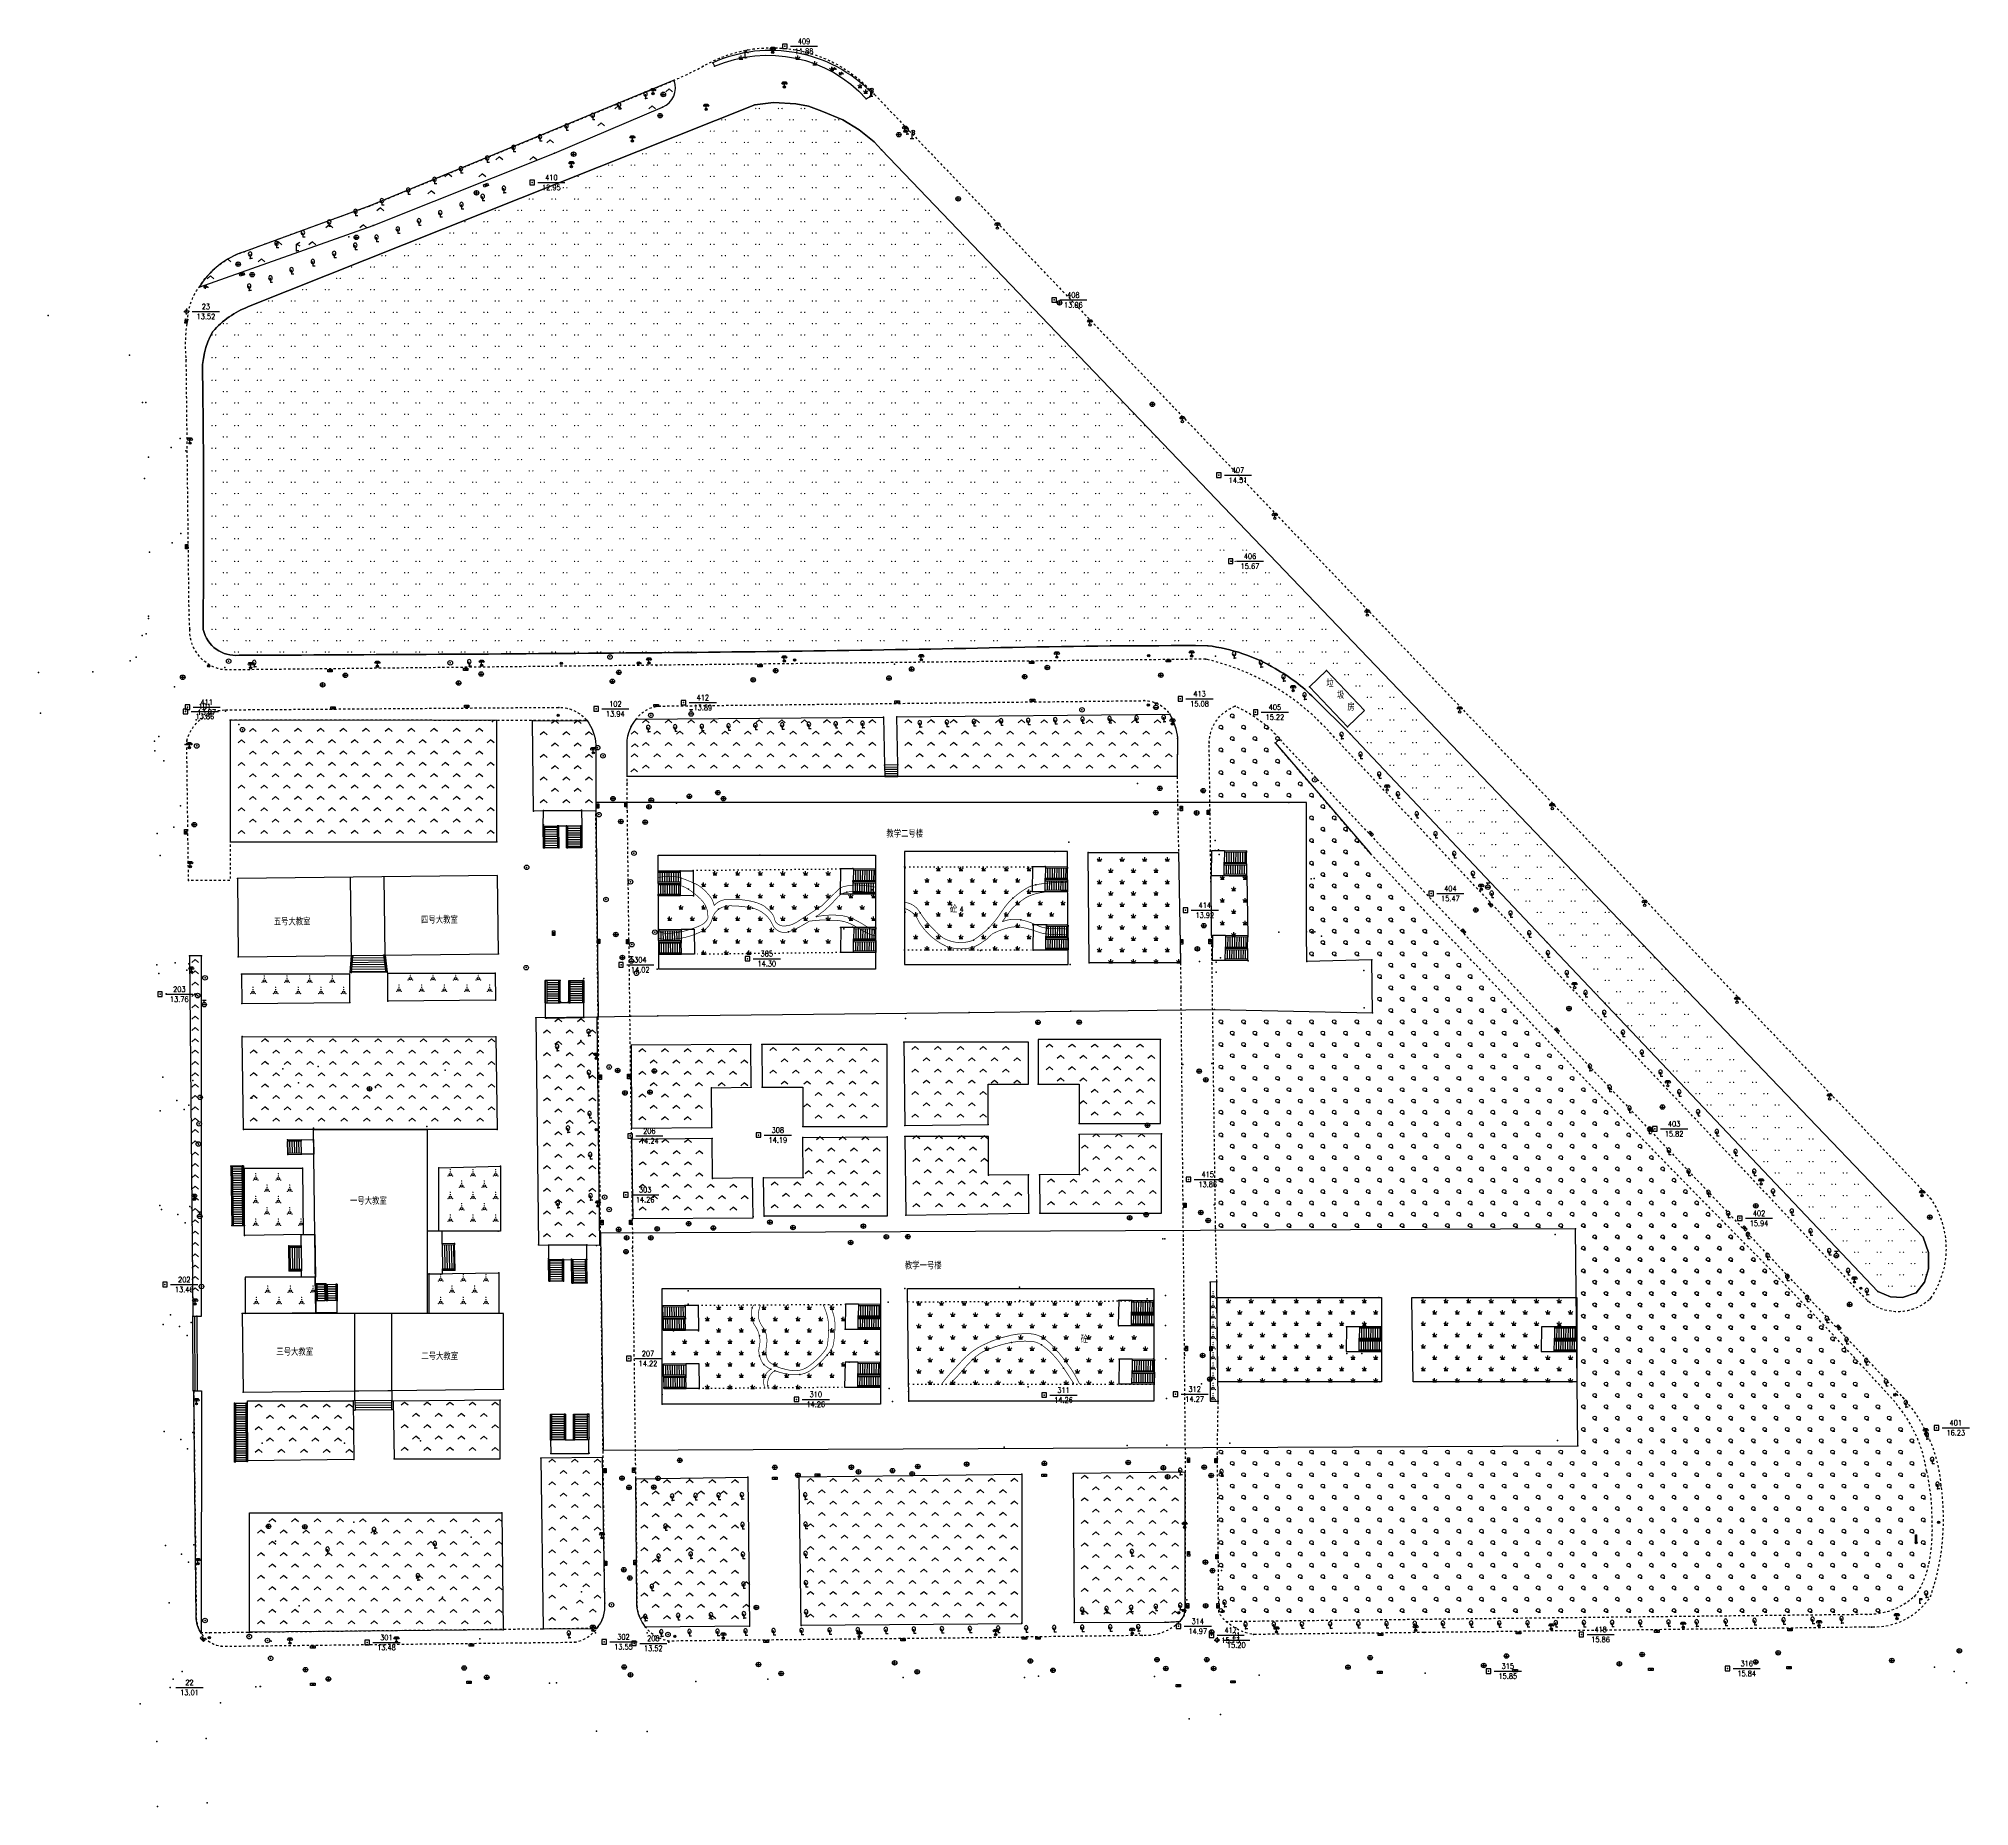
# Model space of a CAD drawing. Extents: x 1060 to 1934, y 610 to 1562.
# Drawn here: x 1447 to 1873.2, y 1172.1 to 1562.4 of the extents above; entities that cross this region are included whole.
import ezdxf
from ezdxf.enums import TextEntityAlignment as Align

# ---------------------------------------------------------------- set-up
doc = ezdxf.new("R2010")
doc.units = 0
doc.header["$LTSCALE"] = 0.5
doc.header["$PDSIZE"] = 0.2
for name, pattern in [('X3', [5, 4, -1]), ('X4', [1.6, 0, -1.6]), ('X6', [2, 1, -1])]:
    doc.linetypes.add(name, pattern=pattern)
doc.layers.get('0').update_dxf_attribs({"linetype": 'CONTINUOUS'})
doc.layers.add('ASSIST', color=7, linetype='CONTINUOUS', plot=False)
for name, color, linetype in [('COMPONENT', 4, 'CONTINUOUS'), ('DLDW', 11, 'CONTINUOUS'), ('DLSS', 4, 'CONTINUOUS'), ('DMTZ', 3, 'CONTINUOUS'), ('GXYZ', 2, 'CONTINUOUS'), ('JMD', 6, 'CONTINUOUS'), ('KZD', 1, 'CONTINUOUS'), ('ZBTZ', 3, 'CONTINUOUS'), ('ZDH', 1, 'CONTINUOUS')]:
    doc.layers.add(name, color=color, linetype=linetype)
doc.styles.add('HZ', font='rs.shx', dxfattribs={"width": 0.8, "bigfont": 'hztxt.shx'})
doc.linetypes.add('10422', pattern='A,2,[150,AAA.SHX,S=1,R=0,X=0,Y=1],2,[177,AAA.SHX,S=1,R=0,X=0,Y=0.8],1e-09', length=4)
doc.linetypes.add('1161', pattern='A,0,[149,AAA.SHX,S=0.15,R=0,X=0,Y=0],-1.6', length=1.6)

# ---------------------------------------------------------------- blocks, each defined once
blk = doc.blocks.new('gc043')
for p, q in [((-1, 0), (1, 0)), ((0, -1), (0, 1))]:
    blk.add_line(p, q)
blk.add_circle((0, 0), 1)
blk = doc.blocks.new('*U25')
at = {"linetype": 'Continuous'}
for points in [[(-0.5, 0.06), (-0.49, -0.11), (-0.49, 0.11)], [(-0.5, 0), (-0.5, -0.06), (-0.5, 0.06)], [(-0.49, -0.11), (-0.5, 0.06), (-0.5, -0.06)], [(-0.49, 0.11), (-0.47, -0.17), (-0.47, 0.17)], [(-0.47, -0.17), (-0.49, 0.11), (-0.49, -0.11)], [(-0.47, 0.17), (-0.45, -0.22), (-0.45, 0.22)], [(-0.45, -0.22), (-0.47, 0.17), (-0.47, -0.17)], [(-0.45, 0.22), (-0.42, -0.27), (-0.42, 0.27)], [(-0.42, -0.27), (-0.45, 0.22), (-0.45, -0.22)], [(-0.42, 0.27), (-0.39, -0.31), (-0.39, 0.31)], [(-0.39, -0.31), (-0.42, 0.27), (-0.42, -0.27)], [(-0.39, 0.31), (-0.35, -0.35), (-0.35, 0.35)], [(-0.35, -0.35), (-0.39, 0.31), (-0.39, -0.31)], [(-0.35, 0.35), (-0.31, -0.39), (-0.31, 0.39)], [(-0.31, -0.39), (-0.35, 0.35), (-0.35, -0.35)], [(-0.31, 0.39), (-0.27, -0.42), (-0.27, 0.42)], [(-0.27, -0.42), (-0.31, 0.39), (-0.31, -0.39)], [(-0.27, 0.42), (-0.22, -0.45), (-0.22, 0.45)], [(-0.22, -0.45), (-0.27, 0.42), (-0.27, -0.42)], [(-0.22, 0.45), (-0.17, -0.47), (-0.17, 0.47)], [(-0.17, -0.47), (-0.22, 0.45), (-0.22, -0.45)], [(-0.17, 0.47), (-0.11, -0.49), (-0.11, 0.49)], [(-0.11, -0.49), (-0.17, 0.47), (-0.17, -0.47)], [(-0.11, 0.49), (-0.06, -0.5), (-0.06, 0.5)], [(-0.06, -0.5), (-0.11, 0.49), (-0.11, -0.49)], [(0, -0.5), (-0.06, 0.5), (-0.06, -0.5)], [(-0.06, 0.5), (0, -0.5), (0, 0.5)], [(0.06, -0.5), (0, 0.5), (0, -0.5)], [(0, 0.5), (0.06, -0.5), (0.06, 0.5)], [(0.11, -0.49), (0.06, 0.5), (0.06, -0.5)], [(0.06, 0.5), (0.11, -0.49), (0.11, 0.49)], [(0.17, -0.47), (0.11, 0.49), (0.11, -0.49)], [(0.11, 0.49), (0.17, -0.47), (0.17, 0.47)], [(0.22, -0.45), (0.17, 0.47), (0.17, -0.47)], [(0.17, 0.47), (0.22, -0.45), (0.22, 0.45)], [(0.27, -0.42), (0.22, 0.45), (0.22, -0.45)], [(0.22, 0.45), (0.27, -0.42), (0.27, 0.42)], [(0.31, -0.39), (0.27, 0.42), (0.27, -0.42)], [(0.27, 0.42), (0.31, -0.39), (0.31, 0.39)], [(0.35, -0.35), (0.31, 0.39), (0.31, -0.39)], [(0.31, 0.39), (0.35, -0.35), (0.35, 0.35)], [(0.39, -0.31), (0.35, 0.35), (0.35, -0.35)], [(0.35, 0.35), (0.39, -0.31), (0.39, 0.31)], [(0.42, -0.27), (0.39, 0.31), (0.39, -0.31)], [(0.39, 0.31), (0.42, -0.27), (0.42, 0.27)], [(0.45, -0.22), (0.42, 0.27), (0.42, -0.27)], [(0.42, 0.27), (0.45, -0.22), (0.45, 0.22)], [(0.47, -0.17), (0.45, 0.22), (0.45, -0.22)], [(0.45, 0.22), (0.47, -0.17), (0.47, 0.17)], [(0.49, -0.11), (0.47, 0.17), (0.47, -0.17)], [(0.47, 0.17), (0.49, -0.11), (0.49, 0.11)], [(0.5, -0.06), (0.49, 0.11), (0.49, -0.11)], [(0.49, 0.11), (0.5, -0.06), (0.5, 0.06)], [(0.5, 0), (0.5, 0.06), (0.5, -0.06)]]:
    blk.add_solid(points, dxfattribs=at)
blk = doc.blocks.new('gcbj0106')
blk.add_circle((0, 0), 0.5)
at = {"linetype": 'Continuous'}
blk.add_blockref('*U25', (0, 0), dxfattribs=at)
blk = doc.blocks.new('gc097')
for p, q in [((-0.7, 2), (-0.7, 2.3)), ((-0.7, 2.3), (0.7, 2.3)), ((0, 0.5), (0, 2.3)), ((0.7, 2.3), (0.7, 2))]:
    blk.add_line(p, q)
for centre, radius in [((-0.7, 1.6), 0.4), ((0, 0), 0.5), ((0.73, 1.6), 0.4)]:
    blk.add_circle(centre, radius)
blk = doc.blocks.new('gc188')
blk.add_circle((0, 0), 1)
blk = doc.blocks.new('gc133')
for p, q in [((-1, 0), (1, 0)), ((-0.8, 2), (0.8, 2)), ((0, 1), (0, 2))]:
    blk.add_line(p, q)
blk.add_circle((0, 0), 1)
blk = doc.blocks.new('gcbj0612')
for p, q in [((-0.75, 0.26), (0.16, 0.53)), ((-0.57, -0.34), (0.34, -0.07))]:
    blk.add_line(p, q)
at = {"flags": 128}
for points in [[(-0.73, 0.26), (-0.77, 0.25), (-0.79, 0.23), (-0.81, 0.19), (-0.83, 0.15), (-0.84, 0.1), (-0.84, 0.05), (-0.84, -0.01), (-0.83, -0.07), (-0.81, -0.12), (-0.79, -0.18), (-0.77, -0.23), (-0.74, -0.27), (-0.7, -0.3), (-0.67, -0.33), (-0.63, -0.34), (-0.6, -0.34), (-0.57, -0.34), (-0.54, -0.32), (-0.51, -0.29), (-0.49, -0.25), (-0.48, -0.2), (-0.47, -0.15), (-0.47, -0.1), (-0.48, -0.04), (-0.49, 0.02), (-0.51, 0.07), (-0.54, 0.13), (-0.56, 0.17), (-0.6, 0.21), (-0.63, 0.24), (-0.67, 0.26), (-0.7, 0.27)], [(-0.71, 0.18), (-0.72, 0.17), (-0.75, 0.12), (-0.75, 0.04), (-0.74, -0.06), (-0.7, -0.15), (-0.66, -0.22), (-0.62, -0.25), (-0.6, -0.26), (-0.59, -0.24), (-0.57, -0.2), (-0.56, -0.12), (-0.58, -0.02), (-0.61, 0.08), (-0.66, 0.14), (-0.7, 0.17)]]:
    blk.add_lwpolyline(points, close=True, dxfattribs=at)
blk.add_lwpolyline([(0.3, -0.08), (0.33, -0.07), (0.36, -0.05), (0.38, -0.02), (0.4, 0.02), (0.41, 0.07), (0.42, 0.12), (0.41, 0.18), (0.41, 0.23), (0.39, 0.29), (0.37, 0.35), (0.35, 0.4), (0.32, 0.44), (0.28, 0.48), (0.25, 0.51), (0.21, 0.52), (0.18, 0.53), (0.15, 0.52)], dxfattribs=at)
at = {"extrusion": (0, 0, -1), "flags": 128}
blk.add_lwpolyline([(-0.4, 0.25), (-0.51, 0.28), (-0.61, 0.29), (-0.69, 0.27), (-0.77, 0.2), (-0.81, 0.09), (-0.82, -0.01), (-0.8, -0.06), (-0.76, -0.08), (-0.7, -0.09), (-0.64, -0.09), (-0.59, -0.07), (-0.57, -0.04), (-0.59, -0.01), (-0.63, 0.02), (-0.69, 0.03), (-0.75, 0.03), (-0.79, 0.02), (-0.84, -0.01), (-0.89, -0.1), (-0.91, -0.19), (-0.9, -0.29), (-0.87, -0.38)], dxfattribs=at)
blk.add_lwpolyline([(-0.09, -0.2), (-0.22, -0.54), (0.05, -0.54)], close=True)
blk = doc.blocks.new('gc211')
for p, q in [((0, 0), (-1.5, -1.32)), ((1.5, -1.32), (0, 0))]:
    blk.add_line(p, q)
blk = doc.blocks.new('gc041')
for p, q in [((-1, 0.5), (1, 0.5)), ((-1, -0.5), (-1, 0.5)), ((-0.33, 0.5), (-0.33, -0.5)), ((0.33, 0.5), (0.33, -0.5)), ((1, 0.5), (1, -0.5)), ((1, -0.5), (-1, -0.5))]:
    blk.add_line(p, q)
blk = doc.blocks.new('gcbj0213')
for p, q in [((0, 0), (0, 2)), ((0, 2), (1, 2)), ((1, 1.5), (0, 1.5)), ((0, 0), (0.5, 0)), ((1, 2), (1, 1.5))]:
    blk.add_line(p, q)
blk = doc.blocks.new('*U36')
at = {"linetype": 'Continuous'}
for points in [[(-0.25, 3.43), (-0.09, 0.49), (0.09, 0.49)], [(-0.25, 3.43), (-0.25, 0.43), (-0.09, 0.49)], [(0.09, 0.49), (0.25, 3.43), (-0.25, 3.43)], [(0.25, 3.43), (0.09, 0.49), (0.25, 0.43)]]:
    blk.add_solid(points, dxfattribs=at)
blk = doc.blocks.new('gc283')
for points in [[(-0.25, 0.43), (-0.25, 3.43)], [(-0.25, 3.43), (0.25, 3.43)], [(0.25, 0.43), (0.25, 3.43)]]:
    blk.add_lwpolyline(points)
blk.add_circle((0, 0), 0.5)
at = {"linetype": 'Continuous'}
blk.add_blockref('*U36', (0, 0), dxfattribs=at)
blk = doc.blocks.new('gc052')
for p, q in [((0, 3), (1.39, 3.8)), ((0, 3), (1.39, 2.2)), ((0, 0), (0, 3)), ((1, 0), (0, 0))]:
    blk.add_line(p, q)
blk = doc.blocks.new('gc299')
for points in [[(-0.8, 0), (0, 0), (0.8, 0)], [(0, 3.1), (0, 3.6)], [(0, 3.1), (0, 2.1)], [(0, 1.6), (0, 2.1)], [(0, 0), (0, 1.6)]]:
    blk.add_lwpolyline(points)
for centre in [(0.5, 3.1), (0.5, 2.1)]:
    blk.add_circle(centre, 0.5)
blk = doc.blocks.new('gcbj0102')
for p, q in [((-1, 0), (1, 0)), ((0, -1), (0, 1))]:
    blk.add_line(p, q)
blk.add_circle((0, 0), 1)
blk = doc.blocks.new('gc143')
for p, q in [((0, 1), (0, 2)), ((0, 1), (0, 0)), ((1, 0), (0, 0))]:
    blk.add_line(p, q)
for centre, start, end in [((0.225, 2), 102.680383, 257.319617), ((-0.225, 2), 282.680383, 77.319617)]:
    blk.add_arc(centre, 1.025, start, end)
blk = doc.blocks.new('gc124')
for p, q in [((-1, 1), (0, 0)), ((-0.8, 0), (0.8, 0)), ((0, 0), (0, 1.6)), ((0, 0), (1, 1))]:
    blk.add_line(p, q)
blk = doc.blocks.new('gc163')
at = {"const_width": 0.3}
for points in [[(-0.95, 0, 1), (-0.65, 0, 1)], [(0.65, 0, 1), (0.95, 0, 1)]]:
    blk.add_lwpolyline(points, format="xyb", close=True, dxfattribs=at)
blk = doc.blocks.new('gc160')
at = {"const_width": 0.3}
for points in [[(-0.15, 2.2, 1), (0.15, 2.2, 1)], [(-0.15, 1.2, 1), (0.15, 1.2, 1)], [(-1.15, -0.6, 1), (-0.85, -0.6, 1)], [(0.85, -0.6, 1), (1.15, -0.6, 1)]]:
    blk.add_lwpolyline(points, format="xyb", close=True, dxfattribs=at)
blk.add_circle((0, 0), 0.5)
blk = doc.blocks.new('gc208')
blk.add_line((0, -0.8), (1, -0.8))
blk.add_circle((0, 0), 0.8)
blk = doc.blocks.new('A$C18D03DA0')
at = {"layer": 'ASSIST', "linetype": 'Continuous', "flags": 128}
for points in [[(0, 0), (4.91, 0.04), (4.93, -2.76), (0.02, -2.8)], [(4.93, -2.76), (0.02, -2.8), (0.04, -5.47), (4.96, -5.43)]]:
    blk.add_lwpolyline(points, close=True, dxfattribs=at)
at = {"layer": 'JMD', "linetype": 'Continuous'}
for p, q in [((0, 0), (4.91, 0.04)), ((0, 0), (0, -0.3)), ((4.91, 0.04), (4.91, -0.26)), ((0, -0.3), (4.91, -0.26)), ((4.93, -2.46), (0.02, -2.5)), ((0.02, -2.8), (0.02, -2.5)), ((0.02, -2.8), (4.93, -2.76)), ((4.93, -2.76), (0.02, -2.8)), ((0.02, -2.8), (0.03, -3.1)), ((4.94, -3.06), (0.03, -3.1)), ((0.03, -3.1), (0.04, -5.17)), ((0.41, -0.3), (0.43, -2.49)), ((0.53, -3.09), (0.54, -5.17)), ((0.91, -0.29), (0.93, -2.49)), ((1.03, -3.09), (1.04, -5.16)), ((1.41, -0.29), (1.43, -2.49)), ((1.53, -3.09), (1.54, -5.16)), ((1.91, -0.28), (1.93, -2.48)), ((2.03, -3.08), (2.04, -5.16)), ((2.41, -0.28), (2.43, -2.48)), ((2.53, -3.08), (2.54, -5.15)), ((2.91, -0.28), (2.93, -2.47)), ((3.03, -3.07), (3.04, -5.15)), ((3.41, -0.27), (3.43, -2.47)), ((3.53, -3.07), (3.54, -5.14)), ((3.91, -0.27), (3.93, -2.47)), ((4.03, -3.07), (4.04, -5.14)), ((4.41, -0.26), (4.43, -2.46)), ((4.53, -3.06), (4.54, -5.14)), ((4.91, -0.26), (4.93, -2.46)), ((4.93, -2.76), (4.93, -2.46)), ((4.93, -2.76), (4.94, -3.06)), ((0.04, -5.17), (4.95, -5.13)), ((0.04, -5.47), (0.04, -5.17)), ((4.96, -5.43), (0.04, -5.47)), ((4.96, -5.43), (4.95, -5.13))]:
    blk.add_line(p, q, dxfattribs=at)
at = {"layer": 'JMD', "linetype": 'Continuous', "flags": 128}
blk.add_lwpolyline([(4.91, 0.04), (7.76, 0.04), (7.85, -5.43), (4.96, -5.43)], dxfattribs=at)
blk = doc.blocks.new('A$C5BE33419')
at = {"linetype": 'Continuous', "xscale": -1}
blk.add_blockref('A$C18D03DA0', (7.85, 5.43), dxfattribs=at)
blk = doc.blocks.new('A$C64D12B4D')
at = {"linetype": 'Continuous', "xscale": -1}
blk.add_blockref('A$C18D03DA0', (7.848, -0.04), dxfattribs=at)
blk = doc.blocks.new('A$C01BB6340')
at = {"linetype": 'Continuous', "xscale": -1}
blk.add_blockref('A$C18D03DA0', (7.757, -0.04), dxfattribs=at)
blk = doc.blocks.new('A$C38754354')
at = {"linetype": 'Continuous'}
blk.add_blockref('A$C18D03DA0', (-4.94, 3.06), dxfattribs=at)
blk = doc.blocks.new('A$C49C81DE8')
at = {"linetype": 'Continuous', "xscale": -1}
blk.add_blockref('A$C18D03DA0', (7.85, 5.43), dxfattribs=at)
blk = doc.blocks.new('A$C7513591F')
at = {"linetype": 'Continuous', "xscale": -1}
blk.add_blockref('A$C18D03DA0', (7.757, -0.04), dxfattribs=at)
blk = doc.blocks.new('A$C3B0C6CFD')
at = {"linetype": 'Continuous', "xscale": -1}
blk.add_blockref('A$C18D03DA0', (7.757, -0.04), dxfattribs=at)
blk = doc.blocks.new('A$C4BB10431')
at = {"linetype": 'Continuous', "xscale": -1}
blk.add_blockref('A$C18D03DA0', (0, 0), dxfattribs=at)
blk = doc.blocks.new('A$C1AB3282D')
at = {"linetype": 'Continuous', "xscale": -1}
blk.add_blockref('A$C18D03DA0', (0, 0), dxfattribs=at)
blk = doc.blocks.new('gc115')
blk.add_lwpolyline([(-1, -1), (1, -1), (1, 1), (-1, 1)], close=True)
blk.add_point((0, 0))
blk = doc.blocks.new('gc116')
for p, q in [((-1.3, 0), (-0.8, 0)), ((0, 1.3), (0, 0.8)), ((1.3, 0), (0.8, 0)), ((0, -1.3), (0, -0.8))]:
    blk.add_line(p, q)
blk.add_circle((0, 0), 0.8)
blk.add_point((0, 0))

msp = doc.modelspace()

# ---------------------------------------------------------------- linework, layer by layer
at = {"linetype": 'Continuous', "elevation": 12.1}
msp.add_lwpolyline([(1728.53, 1416.78, 0.070297), (1719.98, 1423.27, 0.102266), (1705.08, 1428.33, 0.006185), (1662.01, 1427.95, -0.003224), (1579.41, 1426.74, -0.001176), (1491.29, 1426.22, -0.381435), (1483.39, 1431.9, 0.000865), (1483.41, 1455.75, 0.005382), (1483.23, 1487.87, -0.146405), (1485.5, 1497.7, -0.12135), (1493.35, 1503.18), (1605.13, 1547.73), (1609.24, 1548.26), (1614.19, 1547.94), (1616.96, 1547.46), (1619.92, 1546.37), (1624.52, 1544.43), (1628.12, 1542.22), (1631.45, 1539.54), (1633.11, 1537.77), (1862.99, 1297.73), (1864.18, 1294.38), (1864.18, 1290.76), (1863.28, 1287.78), (1861.46, 1285.43), (1858.38, 1284.43), (1855.79, 1284.54), (1852.96, 1285.72), (1780.01, 1362.81), (1736.49, 1408.85)], format="xyb", dxfattribs=at)
at = {"linetype": 'Continuous', "elevation": 12.1, "flags": 128}
msp.add_lwpolyline([(1728.53, 1416.78), (1736.49, 1408.85)], dxfattribs=at)
at = {"layer": 'ASSIST', "linetype": 'Continuous', "flags": 128}
for points in [[(1636.71, 1399.46), (1636.71, 1402.03), (1633.73, 1401.94), (1633.78, 1399.46)], [(1561.79, 1388.53), (1561.84, 1383.71), (1558.49, 1383.68), (1558.44, 1388.5)], [(1563.55, 1383.71), (1563.55, 1388.55), (1566.93, 1388.55), (1566.93, 1383.71)], [(1583.75, 1378.62), (1588.66, 1378.66), (1588.69, 1375.86), (1583.77, 1375.82)], [(1588.69, 1375.86), (1583.77, 1375.82), (1583.8, 1373.14), (1588.71, 1373.18)], [(1515.81, 1356.17), (1516.1, 1359.94), (1523.5, 1360.03), (1523.99, 1356.27)], [(1562.19, 1349.5), (1562.19, 1354.42), (1558.88, 1354.42), (1558.88, 1349.5)], [(1567.38, 1354.42), (1567.38, 1349.5), (1564.07, 1349.5), (1564.07, 1354.42)], [(1502.04, 1316.02), (1505.07, 1316.09), (1505, 1319.25), (1501.97, 1319.19)], [(1489.5, 1313.44), (1489.66, 1300.3), (1492.44, 1300.34), (1492.27, 1313.47)], [(1502.28, 1295.82), (1505, 1295.84), (1505.05, 1290.34), (1502.32, 1290.32)], [(1538.83, 1296.35), (1536.1, 1296.29), (1536.22, 1290.43), (1538.96, 1290.49)], [(1562.88, 1292.83), (1562.92, 1288.03), (1559.64, 1288), (1559.59, 1292.8)], [(1568.14, 1287.63), (1568.07, 1292.79), (1564.63, 1292.74), (1564.7, 1287.58)], [(1508.16, 1287.43), (1508.21, 1283.78), (1510.57, 1283.81), (1510.52, 1287.46)], [(1510.57, 1283.75), (1510.51, 1287.33), (1512.91, 1287.37), (1512.96, 1283.79)], [(1481.09, 1280.29), (1481.95, 1280.29), (1482.01, 1263.79), (1481.15, 1263.78)], [(1525.02, 1259.68), (1525, 1261.67), (1516.86, 1261.6), (1516.88, 1259.61)], [(1490.28, 1248.18), (1490.26, 1261.11), (1493.1, 1261.11), (1493.12, 1248.19)], [(1560.04, 1253.02), (1560.04, 1258.65), (1563.35, 1258.65), (1563.35, 1253.02)], [(1568.45, 1258.65), (1568.45, 1253.02), (1565.07, 1253.02), (1565.07, 1258.65)]]:
    msp.add_lwpolyline(points, close=True, dxfattribs=at)
at = {"layer": 'ASSIST', "linetype": 'Continuous', "elevation": 14.27, "flags": 128}
for points in [[(1583.94, 1365.68), (1588.85, 1365.72), (1588.87, 1362.92), (1583.96, 1362.88)], [(1588.87, 1362.92), (1583.96, 1362.88), (1583.98, 1360.21), (1588.9, 1360.25)]]:
    msp.add_lwpolyline(points, close=True, dxfattribs=at)
at = {"layer": 'DLSS', "linetype": 'X6', "flags": 128}
for points, elevation in [([(1480.43, 1431.9), (1480.26, 1435.2), (1479.63, 1491.46, -0.064465), (1479.93, 1500.11, -0.154295), (1482.47, 1507.49, -0.179135), (1492.43, 1515.32, -0.003756), (1520.18, 1525.43, 0.000002), (1587.35, 1553.15, 0.011631), (1593.72, 1556.25, -0.359566), (1631.49, 1550.06), (1864.49, 1306.39)], 13.79), ([(1704.63, 1425.36), (1488.16, 1422.97, -0.389128), (1480.43, 1431.9)], 13.77), ([(1864.49, 1306.39), (1864.65, 1306.21, -0.31194), (1864.48, 1284.1, -0.373845), (1850.79, 1283.6), (1732.89, 1408.18, 0.160257), (1704.63, 1425.36)], 13.79), ([(1578.86, 1244.42), (1576.98, 1391.98), (1576.98, 1405.81, -0.207514), (1578.94, 1412.08, -0.238549), (1584.21, 1415), (1691.08, 1416.2, -0.252129), (1696.69, 1413.18, -0.114855), (1698.4, 1407.87), (1698.31, 1399.46), (1699.07, 1358.32)], 13.77), ([(1752.82, 1210.46), (1715.21, 1210.03, -0.152033), (1709.2, 1212.85, -0.099917), (1707.51, 1214.92), (1707.22, 1248.81), (1707.19, 1249.81), (1707.38, 1261.51), (1707.11, 1283.96), (1707.11, 1287.74), (1706.8, 1299.64), (1705.39, 1406.87, -0.310413), (1711.16, 1414.98, -0.120813), (1721.67, 1406.89), (1774.03, 1351.63), (1858.49, 1262.34, -0.164033), (1866.87, 1242.87, -0.116425), (1864.59, 1218.47, -0.269338), (1851.57, 1211.66), (1752.82, 1210.46)], 15.78), ([(1488.28, 1414.17), (1561.88, 1414.72, -0.22304), (1568.1, 1411.8), (1489.31, 1411.92), (1489.31, 1376.47), (1480.13, 1376.47), (1479.74, 1407.26, -0.334286), (1488.28, 1414.17)], 13.77), ([(1699.07, 1358.32), (1700.11, 1245.84), (1700.11, 1214.82, -0.107062), (1698.96, 1212.95, -0.215732), (1690.6, 1209.81), (1664.15, 1209.47)], 13.77), ([(1481.27, 1263.79), (1481.85, 1213.45, 0.346148), (1487.36, 1207.43), (1565.32, 1208.33)], 13.77), ([(1565.32, 1208.33), (1565.46, 1208.35, 0.374764), (1572.02, 1216.96), (1571.61, 1250.74)], 13.77), ([(1578.86, 1244.42), (1579.08, 1216.48, 0.334829), (1585.94, 1208.64), (1664.15, 1209.47)], 13.77)]:
    msp.add_lwpolyline(points, format="xyb", dxfattribs=dict(at, elevation=elevation))
for points in [[(1863.7, 1246.13, 0.137766), (1857.33, 1260.57, 0.036452), (1855.89, 1262.34, 0.011246), (1822.37, 1297.59, -0.005081), (1772.07, 1349.61, -0.000115), (1754.53, 1368.12, -0.000147), (1740.84, 1382.59), (1720.96, 1405.73), (1719.98, 1406.89, -0.180775), (1720.01, 1406.95, -0.010179), (1721, 1407.69)], [(1863.7, 1246.13, -0.052455), (1864.86, 1235.58, -0.061325), (1864.2, 1225.79, -0.085896), (1861.97, 1219.8, -0.092032), (1861.08, 1218.45, -0.03684), (1860.68, 1218.09, -0.179743), (1850.54, 1214.43, 0.000316), (1781.25, 1213.67, 0.000032), (1709.2, 1212.85)]]:
    msp.add_lwpolyline(points, format="xyb", dxfattribs=at)
at = {"layer": 'DLSS', "linetype": 'X6', "elevation": 13.77, "flags": 128}
for points in [[(1571.61, 1250.74), (1570.02, 1391.86)], [(1480.35, 1359.86), (1481.09, 1280.29)], [(1570.27, 1211.37), (1482.89, 1210.36)]]:
    msp.add_lwpolyline(points, dxfattribs=at)
at = {"layer": 'DLSS', "linetype": 'X3', "const_width": 0.15, "flags": 128}
for points in [[(1583.76, 1377.17, -0.051198), (1586.71, 1377.42, -0.07583), (1588.68, 1377.09, -0.028746), (1591.93, 1375.8, -0.061649), (1593.32, 1374.94, -0.033102), (1594.49, 1373.85, -0.034965), (1595.45, 1372.68, -0.05755), (1595.79, 1372.06, -0.034721), (1596.16, 1370.94)], [(1583.8, 1375.52, -0.088632), (1587.58, 1375.64, -0.10914), (1590.47, 1374.55, -0.050242), (1593.15, 1372.39, -0.086421), (1594.32, 1370.75, -0.071394), (1594.66, 1369.67, -0.051306), (1594.75, 1368.11)], [(1641.59, 1369.36, 0.0783), (1646.55, 1363.89, 0.234872), (1653.39, 1363.33, 0.015228), (1655.64, 1365, 0.030669), (1656.68, 1365.94, 0.054674), (1659.64, 1369.68, -0.06921), (1662.07, 1372.58, -0.051282), (1665.05, 1374.76, -0.085311), (1667.14, 1375.55, -0.023037), (1669.56, 1375.9, -0.016432), (1672.98, 1376.12, -0.007842), (1673.38, 1376.12, -0.004045), (1674.16, 1376.12)], [(1617.16, 1367.52, -0.05871), (1622.76, 1367.69, -0.123908), (1626.76, 1366.66, -0.029731), (1629.13, 1365.29, 0.055791), (1630.43, 1364.63, 0.030719), (1630.89, 1364.48, 0.016514), (1631.77, 1364.3)], [(1618.71, 1368.53, -0.067067), (1623.59, 1368.82, -0.093042), (1627, 1367.91, -0.034198), (1629.69, 1366.39, 0.065626), (1631.14, 1365.69, 0.014604), (1631.34, 1365.63, 0.006962), (1631.77, 1365.52)], [(1641.59, 1369.36, 0.051563), (1641.11, 1370.1, 0.051563), (1640.48, 1370.72, 0.074887), (1639.37, 1371.37, 0.074887), (1638.12, 1371.67)], [(1641.6, 1366.95, -0.03208), (1640.99, 1368.07, 0.08543), (1640.27, 1369.05, 0.05849), (1639.27, 1369.82, 0.05849), (1638.12, 1370.34)], [(1593.9, 1365.52, -0.036103), (1591.09, 1364.31, -0.048479), (1588.87, 1363.77, -0.00596), (1587.04, 1363.53, -0.012686), (1586.17, 1363.45, -0.048799), (1585.36, 1363.48, -0.027769), (1583.96, 1363.74)], [(1657.57, 1364.74, -0.060942), (1661.37, 1366.12, -0.100077), (1663.85, 1366.18, -0.048911), (1667.4, 1365.2, 0.071679), (1669.87, 1364.63, 0.028765), (1672.37, 1364.57, -0.048451), (1673.86, 1364.47, -0.01512), (1673.96, 1364.45, -0.004319), (1674.28, 1364.38)], [(1606.39, 1282.81, 0.056396), (1605.91, 1281.11, 0.08983), (1605.92, 1280, 0.112897), (1606.84, 1277.94, -0.118897), (1607.69, 1275.97, -0.090118), (1607.67, 1273.65, 0.100097), (1607.69, 1271.56, 0.165373), (1608.3, 1270.21, 0.061543), (1608.98, 1269.73, 0.059077), (1609.64, 1269.37, 0.088737), (1611.46, 1268.68, 0.077198), (1614.06, 1268.29, 0.07896), (1615.35, 1268.45, 0.089754), (1617.12, 1269.32, 0.049742), (1619.74, 1271.7, 0.011298), (1620.33, 1272.39, 0.018845), (1620.66, 1272.83, 0.123632), (1621.18, 1274.18, 0.039904), (1621.36, 1278.59, 0.057354), (1621.07, 1280.47, 0.042174), (1620.18, 1282.89)], [(1646.33, 1265.29, -0.002686), (1646.7, 1265.79, -0.006057), (1646.87, 1266.01, -0.015781), (1648.2, 1267.6, -0.007655), (1651.11, 1270.74, -0.086134), (1655.31, 1273.86, -0.065547), (1661.78, 1276.12, -0.068778), (1666.05, 1276.41, -0.117448), (1668.47, 1275.65, -0.071069), (1670.87, 1273.7, -0.035171), (1674.78, 1268.86, -0.022755), (1675.74, 1267.34, -0.017727), (1676.81, 1265.29)], [(1648.06, 1265.29, 0.00216), (1648.56, 1265.77, 0.004471), (1648.81, 1266.01, 0.020767), (1650.84, 1268.19, -0.017873), (1653.18, 1270.74, -0.094955), (1656.14, 1272.78, -0.057539), (1661.78, 1274.52, -0.067788), (1666.22, 1274.73, -0.130555), (1668.42, 1273.94, -0.050825), (1670.9, 1271.82, -0.043808), (1673.26, 1268.86, -0.00285), (1675.06, 1266.13, -0.013699), (1675.41, 1265.55, -0.00555), (1675.44, 1265.49, -0.001345), (1675.55, 1265.28)], [(1608.67, 1268.58, 0.166351), (1607.3, 1267.02, 0.166351), (1607.18, 1264.95, 0.018995), (1607.26, 1264.72, 0.018995), (1607.35, 1264.49)], [(1609.52, 1268.26, 0.144346), (1608.25, 1266.83, 0.144346), (1607.96, 1264.95, 0.017094), (1608, 1264.72, 0.017094), (1608.05, 1264.5)]]:
    msp.add_lwpolyline(points, format="xyb", dxfattribs=at)
at = {"layer": 'DLSS', "linetype": 'X3', "const_width": 0.15}
for points in [[(1631.77, 1375.01, 0.005986), (1631.21, 1375.14, 0.017497), (1631.02, 1375.17, 0.011458), (1629.45, 1375.37, 0.013338), (1628.1, 1375.47, 0.029634), (1626.81, 1375.46, 0.027359), (1625.41, 1375.29, 0.04318), (1624.2, 1374.96, 0.104887), (1623.75, 1374.69, 0.001659), (1623.28, 1374.22, 0.000493), (1621.67, 1372.65, 0.001433), (1620.17, 1371.16, -0.009121), (1619.93, 1370.92, -0.040762), (1619.86, 1370.88, -0.001098), (1617.43, 1369.28, -0.001807), (1615.42, 1367.98, -0.003256), (1614.3, 1367.26, -0.061342), (1613.1, 1366.7, -0.062072), (1611.81, 1366.46, -0.016406), (1611.56, 1366.45, -0.015948), (1611.29, 1366.46, -0.071592), (1610.85, 1366.55, -0.047319), (1610.24, 1366.84, -0.209867), (1609.51, 1367.87, 0.140514), (1608.66, 1369.49, 0.024157), (1607.52, 1370.56, 0.050923), (1606.91, 1370.99, 0.042492), (1605.79, 1371.49, 0.032173), (1604.23, 1371.93, 0.021871), (1602.66, 1372.19, 0.018664), (1600.8, 1372.35, 0.032661), (1598.97, 1372.32, 0.054121), (1597.88, 1372.11, 0.060784), (1597.04, 1371.73, 0.069032), (1596.4, 1371.22, 0.015238), (1596.16, 1370.94, 0.030787)], [(1618.71, 1368.53, 0.068149), (1623.27, 1372.67, -0.174473), (1625.4, 1373.91, -0.039472), (1627.66, 1374.14, -0.063881), (1630.05, 1373.85, 0.075578), (1631, 1373.71, -0.056135), (1631.77, 1373.65)], [(1659.73, 1367.4, -0.012436), (1661.93, 1370.34, -0.051021), (1664.86, 1372.66, -0.061866), (1667.24, 1373.61, -0.023666), (1669.87, 1374.02, -0.01942), (1673.14, 1374.14, -0.012018), (1673.88, 1374.2, 0.349588), (1674.17, 1374.43)], [(1594.75, 1368.11, -0.032977), (1594.37, 1367.52, -0.046075), (1594.03, 1367.14, -0.073516), (1593.3, 1366.65, -0.032035), (1591.43, 1365.89, -0.009017), (1590.19, 1365.5, -0.011024), (1589.17, 1365.22, -0.028945), (1587.99, 1365, -0.016345), (1585.87, 1364.8, -0.060699), (1585.24, 1364.84, -0.028342), (1583.95, 1365.16)], [(1593.9, 1365.52, 0.188215), (1595.68, 1367.94, -0.177046), (1597.1, 1370.14, -0.159897), (1599.97, 1370.9, -0.047506), (1604.58, 1370.4, -0.239117), (1609.03, 1366.73, 0.388861), (1612.57, 1365.17, 0.043952), (1614.89, 1366.18, 0.014532), (1617.16, 1367.52, 0.068149)], [(1659.73, 1367.4, -0.01949), (1660.83, 1367.74, -0.116234), (1663.85, 1367.81, -0.061947), (1667.36, 1366.61, 0.093786), (1669.74, 1365.96, 0.026483), (1671.98, 1365.9, -0.039743), (1673.48, 1365.82, -0.018024), (1673.68, 1365.78, -0.006956), (1674.21, 1365.67)], [(1641.59, 1366.96, 0.141058), (1647.35, 1361.98, 0.153365), (1653.07, 1361.71, 0.092298), (1655.64, 1363.1, 0.119961), (1656.68, 1363.95, 0.021391), (1657.57, 1364.74, -0.012935)], [(1604.88, 1282.8, 0.030331), (1604.62, 1282.37, 0.054726), (1604.52, 1282.11, 0.060133), (1604.41, 1281.3, 0.037433), (1604.47, 1280, 0.120794), (1605.18, 1278.15, -0.100302), (1606.13, 1275.97, -0.110538), (1606.1, 1273.59, 0.129724), (1606.15, 1271.56, 0.04447), (1606.68, 1270.21, 0.090147), (1607.11, 1269.63, 0.039329), (1607.91, 1268.99, 0.046843), (1608.67, 1268.58, 0.009878)], [(1609.52, 1268.26, 0.051793), (1612.63, 1267.46, 0.06863), (1615.06, 1267.43, 0.123642), (1617.46, 1268.37, 0.064038), (1621.07, 1271.7, 0.008657), (1621.68, 1272.46, 0.018652), (1621.94, 1272.83, 0.110521), (1622.51, 1274.3, 0.04006), (1622.8, 1278.59, 0.062799), (1622.54, 1280.44, 0.044523), (1621.64, 1282.9)]]:
    msp.add_lwpolyline(points, format="xyb", dxfattribs=at)
at = {"layer": 'DMTZ', "linetype": '10422', "flags": 128}
msp.add_lwpolyline([(1719.98, 1406.89), (1740.84, 1382.59)], dxfattribs=at)
at = {"layer": 'JMD', "linetype": 'Continuous'}
for p, q in [((1636.71, 1402.03), (1633.73, 1401.94)), ((1633.73, 1401.94), (1633.78, 1399.46)), ((1636.71, 1399.46), (1636.71, 1402.03)), ((1636.71, 1401.53), (1633.74, 1401.46)), ((1636.71, 1401.03), (1633.75, 1400.98)), ((1636.71, 1400.53), (1633.76, 1400.49)), ((1636.71, 1400.03), (1633.77, 1400.01)), ((1636.71, 1399.53), (1633.78, 1399.53)), ((1558.44, 1388.5), (1558.74, 1388.5)), ((1558.44, 1388.5), (1558.49, 1383.68)), ((1558.79, 1383.68), (1558.74, 1388.5)), ((1561.5, 1388.21), (1558.75, 1388.18)), ((1561.5, 1387.71), (1558.75, 1387.68)), ((1561.51, 1387.21), (1558.76, 1387.18)), ((1561.51, 1386.71), (1558.76, 1386.68)), ((1561.52, 1386.21), (1558.77, 1386.18)), ((1561.52, 1385.71), (1558.77, 1385.68)), ((1561.53, 1385.21), (1558.78, 1385.18)), ((1561.79, 1388.53), (1561.49, 1388.53)), ((1561.49, 1388.53), (1561.54, 1383.71)), ((1561.79, 1388.53), (1561.84, 1383.71)), ((1563.55, 1388.55), (1563.85, 1388.55)), ((1563.55, 1383.71), (1563.55, 1388.55)), ((1563.85, 1383.71), (1563.85, 1388.55)), ((1563.85, 1388.55), (1566.63, 1388.55)), ((1563.85, 1388.05), (1566.63, 1388.05)), ((1563.85, 1387.55), (1566.63, 1387.55)), ((1563.85, 1387.05), (1566.63, 1387.05)), ((1563.85, 1386.55), (1566.63, 1386.55)), ((1563.85, 1386.05), (1566.63, 1386.05)), ((1563.85, 1385.55), (1566.63, 1385.55)), ((1563.85, 1385.05), (1566.63, 1385.05)), ((1566.93, 1388.55), (1566.63, 1388.55)), ((1566.63, 1388.55), (1566.63, 1383.71)), ((1566.93, 1383.71), (1566.93, 1388.55)), ((1558.49, 1383.68), (1558.79, 1383.68)), ((1561.53, 1384.71), (1558.78, 1384.68)), ((1561.54, 1384.21), (1558.79, 1384.18)), ((1561.54, 1383.71), (1558.79, 1383.68)), ((1561.84, 1383.71), (1561.54, 1383.71)), ((1563.55, 1383.71), (1563.85, 1383.71)), ((1563.85, 1384.55), (1566.63, 1384.55)), ((1563.85, 1384.05), (1566.63, 1384.05)), ((1566.93, 1383.71), (1566.63, 1383.71)), ((1583.75, 1378.62), (1588.66, 1378.66)), ((1583.75, 1378.62), (1583.75, 1378.32)), ((1583.75, 1378.32), (1588.67, 1378.36)), ((1584.17, 1378.32), (1584.18, 1376.12)), ((1584.67, 1378.32), (1584.68, 1376.13)), ((1585.17, 1378.33), (1585.18, 1376.13)), ((1585.67, 1378.33), (1585.68, 1376.13)), ((1586.17, 1378.34), (1586.18, 1376.14)), ((1586.67, 1378.34), (1586.68, 1376.14)), ((1587.17, 1378.34), (1587.18, 1376.15)), ((1587.67, 1378.35), (1587.68, 1376.15)), ((1588.17, 1378.35), (1588.18, 1376.15)), ((1588.66, 1378.66), (1588.67, 1378.36)), ((1588.67, 1378.36), (1588.68, 1376.16)), ((1588.68, 1376.16), (1583.77, 1376.12)), ((1583.77, 1375.82), (1583.77, 1376.12)), ((1583.77, 1375.82), (1588.69, 1375.86)), ((1588.69, 1375.86), (1583.77, 1375.82)), ((1583.77, 1375.82), (1583.78, 1375.52)), ((1588.69, 1375.56), (1583.78, 1375.52)), ((1583.78, 1375.52), (1583.79, 1373.44)), ((1583.79, 1373.44), (1588.71, 1373.48)), ((1583.8, 1373.14), (1583.79, 1373.44)), ((1588.71, 1373.18), (1583.8, 1373.14)), ((1584.28, 1375.52), (1584.29, 1373.45)), ((1584.78, 1375.53), (1584.79, 1373.45)), ((1585.28, 1375.53), (1585.29, 1373.46)), ((1585.78, 1375.53), (1585.79, 1373.46)), ((1586.28, 1375.54), (1586.29, 1373.46)), ((1586.78, 1375.54), (1586.79, 1373.47)), ((1587.28, 1375.55), (1587.29, 1373.47)), ((1587.78, 1375.55), (1587.79, 1373.48)), ((1588.28, 1375.55), (1588.29, 1373.48)), ((1588.69, 1375.86), (1588.68, 1376.16)), ((1588.69, 1375.86), (1588.69, 1375.56)), ((1588.71, 1373.18), (1588.71, 1373.48)), ((1583.94, 1365.68, 14.27), (1588.85, 1365.72, 14.27)), ((1583.94, 1365.68, 14.27), (1583.94, 1365.38, 14.27)), ((1583.94, 1365.38, 14.27), (1588.85, 1365.42, 14.27)), ((1584.35, 1365.38, 14.27), (1584.37, 1363.19, 14.27)), ((1584.85, 1365.39, 14.27), (1584.87, 1363.19, 14.27)), ((1585.35, 1365.39, 14.27), (1585.37, 1363.19, 14.27)), ((1585.85, 1365.4, 14.27), (1585.87, 1363.2, 14.27)), ((1586.35, 1365.4, 14.27), (1586.37, 1363.2, 14.27)), ((1586.85, 1365.4, 14.27), (1586.87, 1363.21, 14.27)), ((1587.35, 1365.41, 14.27), (1587.37, 1363.21, 14.27)), ((1587.85, 1365.41, 14.27), (1587.87, 1363.22, 14.27)), ((1588.35, 1365.42, 14.27), (1588.37, 1363.22, 14.27)), ((1588.85, 1365.72, 14.27), (1588.85, 1365.42, 14.27)), ((1588.85, 1365.42, 14.27), (1588.87, 1363.22, 14.27)), ((1515.81, 1356.17), (1516.1, 1359.94)), ((1516.1, 1359.94), (1516.4, 1359.92)), ((1516.11, 1356.14), (1516.4, 1359.92)), ((1516.36, 1359.42), (1523.27, 1359.49)), ((1516.4, 1359.92), (1523.2, 1359.99)), ((1523.5, 1360.03), (1523.2, 1359.99)), ((1523.2, 1359.99), (1523.7, 1356.23)), ((1523.99, 1356.27), (1523.5, 1360.03)), ((1588.87, 1363.22, 14.27), (1583.96, 1363.18, 14.27)), ((1583.96, 1362.88, 14.27), (1583.96, 1363.18, 14.27)), ((1583.96, 1362.88, 14.27), (1588.87, 1362.92, 14.27)), ((1588.87, 1362.92, 14.27), (1583.96, 1362.88, 14.27)), ((1583.96, 1362.88, 14.27), (1583.97, 1362.58, 14.27)), ((1588.88, 1362.62, 14.27), (1583.97, 1362.58, 14.27)), ((1583.97, 1362.58, 14.27), (1583.98, 1360.51, 14.27)), ((1583.98, 1360.51, 14.27), (1588.89, 1360.55, 14.27)), ((1583.98, 1360.21, 14.27), (1583.98, 1360.51, 14.27)), ((1588.9, 1360.25, 14.27), (1583.98, 1360.21, 14.27)), ((1584.47, 1362.59, 14.27), (1584.48, 1360.51, 14.27)), ((1584.97, 1362.59, 14.27), (1584.98, 1360.52, 14.27)), ((1585.47, 1362.6, 14.27), (1585.48, 1360.52, 14.27)), ((1585.97, 1362.6, 14.27), (1585.98, 1360.53, 14.27)), ((1586.47, 1362.6, 14.27), (1586.48, 1360.53, 14.27)), ((1586.97, 1362.61, 14.27), (1586.98, 1360.53, 14.27)), ((1587.47, 1362.61, 14.27), (1587.48, 1360.54, 14.27)), ((1587.97, 1362.62, 14.27), (1587.98, 1360.54, 14.27)), ((1588.47, 1362.62, 14.27), (1588.48, 1360.55, 14.27)), ((1588.87, 1362.92, 14.27), (1588.87, 1363.22, 14.27)), ((1588.87, 1362.92, 14.27), (1588.88, 1362.62, 14.27)), ((1588.9, 1360.25, 14.27), (1588.89, 1360.55, 14.27)), ((1515.81, 1356.17), (1516.11, 1356.14)), ((1516.13, 1356.43), (1523.66, 1356.51)), ((1516.17, 1356.93), (1523.6, 1357.01)), ((1516.21, 1357.43), (1523.53, 1357.51)), ((1516.25, 1357.92), (1523.46, 1358)), ((1516.28, 1358.42), (1523.4, 1358.5)), ((1516.32, 1358.92), (1523.33, 1359)), ((1523.99, 1356.27), (1523.7, 1356.23)), ((1558.88, 1354.42), (1559.18, 1354.42)), ((1558.88, 1349.5), (1558.88, 1354.42)), ((1561.89, 1354.42), (1559.18, 1354.42)), ((1559.18, 1354.42), (1559.18, 1349.5)), ((1561.89, 1353.92), (1559.18, 1353.92)), ((1561.89, 1353.42), (1559.18, 1353.42)), ((1561.89, 1352.92), (1559.18, 1352.92)), ((1561.89, 1352.42), (1559.18, 1352.42)), ((1561.89, 1351.92), (1559.18, 1351.92)), ((1561.89, 1351.42), (1559.18, 1351.42)), ((1561.89, 1350.92), (1559.18, 1350.92)), ((1562.19, 1354.42), (1561.89, 1354.42)), ((1561.89, 1349.5), (1561.89, 1354.42)), ((1562.19, 1349.5), (1562.19, 1354.42)), ((1564.07, 1354.42), (1564.37, 1354.42)), ((1564.07, 1354.42), (1564.07, 1349.5)), ((1564.37, 1349.5), (1564.37, 1354.42)), ((1567.09, 1354), (1564.37, 1354)), ((1567.09, 1353.5), (1564.37, 1353.5)), ((1567.09, 1353), (1564.37, 1353)), ((1567.09, 1352.5), (1564.37, 1352.5)), ((1567.09, 1352), (1564.37, 1352)), ((1567.09, 1351.5), (1564.37, 1351.5)), ((1567.09, 1351), (1564.37, 1351)), ((1567.38, 1354.42), (1567.09, 1354.42)), ((1567.09, 1354.42), (1567.09, 1349.5)), ((1567.38, 1354.42), (1567.38, 1349.5)), ((1558.88, 1349.5), (1559.18, 1349.5)), ((1561.89, 1350.42), (1559.18, 1350.42)), ((1561.89, 1349.92), (1559.18, 1349.92)), ((1562.19, 1349.5), (1561.89, 1349.5)), ((1564.07, 1349.5), (1564.37, 1349.5)), ((1567.09, 1350.5), (1564.37, 1350.5)), ((1567.09, 1350), (1564.37, 1350)), ((1567.09, 1349.5), (1564.37, 1349.5)), ((1567.38, 1349.5), (1567.09, 1349.5)), ((1501.97, 1319.19), (1505, 1319.25)), ((1501.97, 1319.19), (1501.98, 1318.89)), ((1505.01, 1318.95), (1501.98, 1318.89)), ((1502.07, 1316.32), (1502.01, 1318.89)), ((1502.57, 1316.34), (1502.51, 1318.9)), ((1503.07, 1316.35), (1503.01, 1318.91)), ((1503.57, 1316.36), (1503.51, 1318.92)), ((1504.06, 1316.37), (1504.01, 1318.93)), ((1504.56, 1316.38), (1504.51, 1318.94)), ((1505, 1319.25), (1505.01, 1318.95)), ((1505.06, 1316.39), (1505.01, 1318.95)), ((1489.5, 1313.44), (1489.8, 1313.44)), ((1489.5, 1313.44), (1489.66, 1300.3)), ((1489.8, 1313.44), (1489.96, 1300.31)), ((1489.8, 1313.31), (1491.98, 1313.33)), ((1489.81, 1312.81), (1491.98, 1312.83)), ((1492.27, 1313.47), (1491.97, 1313.47)), ((1492.14, 1300.33), (1491.97, 1313.47)), ((1492.27, 1313.47), (1492.44, 1300.34)), ((1502.03, 1316.32), (1505.06, 1316.39)), ((1502.04, 1316.02), (1502.03, 1316.32)), ((1502.04, 1316.02), (1505.07, 1316.09)), ((1505.07, 1316.09), (1505.06, 1316.39)), ((1489.81, 1312.31), (1491.99, 1312.33)), ((1489.82, 1311.81), (1492, 1311.83)), ((1489.83, 1311.31), (1492, 1311.33)), ((1489.83, 1310.81), (1492.01, 1310.83)), ((1489.84, 1310.31), (1492.01, 1310.33)), ((1489.84, 1309.81), (1492.02, 1309.83)), ((1489.85, 1309.31), (1492.03, 1309.33)), ((1489.86, 1308.81), (1492.03, 1308.83)), ((1489.86, 1308.31), (1492.04, 1308.33)), ((1489.87, 1307.81), (1492.05, 1307.83)), ((1489.88, 1307.31), (1492.05, 1307.33)), ((1489.88, 1306.81), (1492.06, 1306.83)), ((1489.89, 1306.31), (1492.06, 1306.33)), ((1489.9, 1305.81), (1492.07, 1305.83)), ((1489.9, 1305.31), (1492.08, 1305.33)), ((1489.91, 1304.81), (1492.08, 1304.83)), ((1489.91, 1304.31), (1492.09, 1304.33)), ((1489.66, 1300.3), (1489.96, 1300.31)), ((1489.92, 1303.81), (1492.1, 1303.83)), ((1489.93, 1303.31), (1492.1, 1303.33)), ((1489.93, 1302.81), (1492.11, 1302.83)), ((1489.94, 1302.31), (1492.12, 1302.33)), ((1489.95, 1301.81), (1492.12, 1301.83)), ((1489.95, 1301.31), (1492.13, 1301.33)), ((1489.96, 1300.81), (1492.13, 1300.83)), ((1489.96, 1300.31), (1492.14, 1300.33)), ((1492.44, 1300.34), (1492.14, 1300.33)), ((1502.28, 1295.82), (1505, 1295.84)), ((1502.28, 1295.82), (1502.28, 1295.52)), ((1502.28, 1295.52), (1505.01, 1295.54)), ((1502.51, 1295.52), (1502.55, 1290.62)), ((1503.01, 1295.52), (1503.05, 1290.62)), ((1503.51, 1295.53), (1503.55, 1290.63)), ((1504.01, 1295.53), (1504.05, 1290.63)), ((1504.51, 1295.54), (1504.55, 1290.63)), ((1505, 1295.84), (1505.01, 1295.54)), ((1505.01, 1295.54), (1505.05, 1290.64)), ((1538.83, 1296.35), (1536.1, 1296.29)), ((1536.1, 1296.29), (1536.1, 1295.99)), ((1538.84, 1296.05), (1536.1, 1295.99)), ((1536.1, 1295.99), (1536.22, 1290.73)), ((1536.6, 1296), (1536.72, 1290.74)), ((1537.1, 1296.01), (1537.22, 1290.75)), ((1537.6, 1296.02), (1537.72, 1290.76)), ((1538.1, 1296.03), (1538.22, 1290.77)), ((1538.6, 1296.04), (1538.72, 1290.78)), ((1538.83, 1296.35), (1538.84, 1296.05)), ((1559.59, 1292.8), (1559.89, 1292.8)), ((1559.59, 1292.8), (1559.64, 1288)), ((1559.94, 1288.01), (1559.89, 1292.8)), ((1562.58, 1292.53), (1559.9, 1292.51)), ((1562.59, 1292.03), (1559.9, 1292.01)), ((1562.59, 1291.53), (1559.91, 1291.51)), ((1562.88, 1292.83), (1562.58, 1292.83)), ((1562.58, 1292.83), (1562.62, 1288.03)), ((1562.88, 1292.83), (1562.92, 1288.03)), ((1564.63, 1292.74), (1564.93, 1292.74)), ((1564.7, 1287.58), (1564.63, 1292.74)), ((1567.77, 1292.78), (1564.93, 1292.74)), ((1564.93, 1292.74), (1565, 1287.59)), ((1567.77, 1292.28), (1564.93, 1292.24)), ((1567.78, 1291.78), (1564.94, 1291.74)), ((1567.79, 1291.28), (1564.95, 1291.24)), ((1568.07, 1292.79), (1567.77, 1292.78)), ((1567.84, 1287.62), (1567.77, 1292.78)), ((1568.14, 1287.63), (1568.07, 1292.79)), ((1505.05, 1290.64), (1502.32, 1290.62)), ((1502.32, 1290.32), (1502.32, 1290.62)), ((1502.32, 1290.32), (1505.05, 1290.34)), ((1505.05, 1290.34), (1505.05, 1290.64)), ((1508.16, 1287.43), (1508.46, 1287.44)), ((1508.16, 1287.43), (1508.21, 1283.78)), ((1508.46, 1287.44), (1508.51, 1283.78)), ((1508.47, 1287.28), (1510.22, 1287.3)), ((1510.52, 1287.46), (1510.22, 1287.46)), ((1510.27, 1283.8), (1510.22, 1287.46)), ((1510.51, 1287.33), (1510.81, 1287.33)), ((1510.57, 1283.75), (1510.51, 1287.33)), ((1510.52, 1287.46), (1510.57, 1283.81)), ((1510.81, 1287.33), (1512.61, 1287.36)), ((1510.87, 1283.75), (1510.81, 1287.33)), ((1512.91, 1287.37), (1512.61, 1287.36)), ((1512.61, 1287.36), (1512.66, 1283.78)), ((1512.96, 1283.79), (1512.91, 1287.37)), ((1536.22, 1290.73), (1538.95, 1290.79)), ((1536.22, 1290.43), (1536.22, 1290.73)), ((1538.96, 1290.49), (1536.22, 1290.43)), ((1538.96, 1290.49), (1538.95, 1290.79)), ((1559.64, 1288), (1559.94, 1288.01)), ((1562.6, 1291.03), (1559.91, 1291.01)), ((1562.6, 1290.53), (1559.92, 1290.51)), ((1562.6, 1290.03), (1559.92, 1290.01)), ((1562.61, 1289.53), (1559.92, 1289.51)), ((1562.61, 1289.03), (1559.93, 1289.01)), ((1562.62, 1288.53), (1559.93, 1288.51)), ((1562.62, 1288.03), (1559.94, 1288.01)), ((1562.92, 1288.03), (1562.62, 1288.03)), ((1564.7, 1287.58), (1565, 1287.59)), ((1567.79, 1290.78), (1564.95, 1290.74)), ((1567.8, 1290.28), (1564.96, 1290.24)), ((1567.81, 1289.78), (1564.97, 1289.74)), ((1567.81, 1289.28), (1564.98, 1289.24)), ((1567.82, 1288.78), (1564.98, 1288.74)), ((1567.83, 1288.28), (1564.99, 1288.24)), ((1567.83, 1287.78), (1565, 1287.74)), ((1568.14, 1287.63), (1567.84, 1287.62)), ((1508.21, 1283.78), (1508.51, 1283.78)), ((1508.47, 1286.78), (1510.22, 1286.8)), ((1508.48, 1286.28), (1510.23, 1286.3)), ((1508.49, 1285.78), (1510.24, 1285.8)), ((1508.49, 1285.28), (1510.24, 1285.3)), ((1508.5, 1284.78), (1510.25, 1284.8)), ((1508.51, 1284.28), (1510.26, 1284.3)), ((1508.51, 1283.78), (1510.27, 1283.8)), ((1510.57, 1283.81), (1510.27, 1283.8)), ((1510.57, 1283.75), (1510.87, 1283.75)), ((1510.82, 1286.83), (1512.61, 1286.86)), ((1510.83, 1286.33), (1512.62, 1286.36)), ((1510.84, 1285.83), (1512.63, 1285.86)), ((1510.84, 1285.33), (1512.64, 1285.36)), ((1510.85, 1284.83), (1512.64, 1284.86)), ((1510.86, 1284.33), (1512.65, 1284.36)), ((1510.86, 1283.83), (1512.66, 1283.86)), ((1512.96, 1283.79), (1512.66, 1283.78)), ((1481.09, 1280.29), (1481.95, 1280.29)), ((1481.46, 1280.29), (1481.51, 1263.79)), ((1481.95, 1280.29), (1482.01, 1263.79)), ((1482.01, 1263.79), (1481.15, 1263.78)), ((1525, 1261.67), (1516.86, 1261.6)), ((1516.86, 1261.6), (1516.88, 1259.61)), ((1525.02, 1259.68), (1525, 1261.67)), ((1490.26, 1261.11), (1490.56, 1261.11)), ((1490.28, 1248.18), (1490.26, 1261.11)), ((1490.58, 1248.18), (1490.56, 1261.11)), ((1490.56, 1261.11), (1492.8, 1261.11)), ((1490.56, 1260.61), (1492.8, 1260.61)), ((1490.56, 1260.11), (1492.8, 1260.11)), ((1490.56, 1259.61), (1492.8, 1259.61)), ((1490.57, 1259.11), (1492.8, 1259.11)), ((1490.57, 1258.61), (1492.8, 1258.61)), ((1490.57, 1258.11), (1492.8, 1258.11)), ((1490.57, 1257.61), (1492.81, 1257.61)), ((1490.57, 1257.11), (1492.81, 1257.11)), ((1493.1, 1261.11), (1492.8, 1261.11)), ((1492.8, 1261.11), (1492.82, 1248.19)), ((1493.12, 1248.19), (1493.1, 1261.11)), ((1525.01, 1261.17), (1516.86, 1261.1)), ((1525.01, 1260.67), (1516.87, 1260.6)), ((1525.01, 1260.17), (1516.87, 1260.1)), ((1560.04, 1258.65), (1560.34, 1258.65)), ((1560.04, 1253.02), (1560.04, 1258.65)), ((1560.34, 1253.02), (1560.34, 1258.65)), ((1560.34, 1258.65), (1563.05, 1258.65)), ((1560.34, 1258.15), (1563.05, 1258.15)), ((1560.34, 1257.65), (1563.05, 1257.65)), ((1560.34, 1257.15), (1563.05, 1257.15)), ((1563.35, 1258.65), (1563.05, 1258.65)), ((1563.05, 1258.65), (1563.05, 1253.02)), ((1563.35, 1253.02), (1563.35, 1258.65)), ((1565.07, 1258.65), (1565.37, 1258.65)), ((1565.07, 1258.65), (1565.07, 1253.02)), ((1565.37, 1253.02), (1565.37, 1258.65)), ((1568.15, 1258.52), (1565.37, 1258.52)), ((1568.15, 1258.02), (1565.37, 1258.02)), ((1568.15, 1257.52), (1565.37, 1257.52)), ((1568.45, 1258.65), (1568.15, 1258.65)), ((1568.15, 1258.65), (1568.15, 1253.02)), ((1568.45, 1258.65), (1568.45, 1253.02)), ((1490.57, 1256.61), (1492.81, 1256.61)), ((1490.57, 1256.11), (1492.81, 1256.11)), ((1490.57, 1255.61), (1492.81, 1255.61)), ((1490.57, 1255.11), (1492.81, 1255.11)), ((1490.57, 1254.61), (1492.81, 1254.61)), ((1490.57, 1254.11), (1492.81, 1254.11)), ((1490.57, 1253.61), (1492.81, 1253.61)), ((1490.57, 1253.11), (1492.81, 1253.11)), ((1560.04, 1253.02), (1560.34, 1253.02)), ((1560.34, 1256.65), (1563.05, 1256.65)), ((1560.34, 1256.15), (1563.05, 1256.15)), ((1560.34, 1255.65), (1563.05, 1255.65)), ((1560.34, 1255.15), (1563.05, 1255.15)), ((1560.34, 1254.65), (1563.05, 1254.65)), ((1560.34, 1254.15), (1563.05, 1254.15)), ((1560.34, 1253.65), (1563.05, 1253.65)), ((1560.34, 1253.15), (1563.05, 1253.15)), ((1563.35, 1253.02), (1563.05, 1253.02)), ((1565.07, 1253.02), (1565.37, 1253.02)), ((1568.15, 1257.02), (1565.37, 1257.02)), ((1568.15, 1256.52), (1565.37, 1256.52)), ((1568.15, 1256.02), (1565.37, 1256.02)), ((1568.15, 1255.52), (1565.37, 1255.52)), ((1568.15, 1255.02), (1565.37, 1255.02)), ((1568.15, 1254.52), (1565.37, 1254.52)), ((1568.15, 1254.02), (1565.37, 1254.02)), ((1568.15, 1253.52), (1565.37, 1253.52)), ((1568.15, 1253.02), (1565.37, 1253.02)), ((1568.45, 1253.02), (1568.15, 1253.02)), ((1490.57, 1252.61), (1492.81, 1252.61)), ((1490.57, 1252.11), (1492.81, 1252.11)), ((1490.58, 1251.61), (1492.81, 1251.61)), ((1490.58, 1251.11), (1492.81, 1251.11)), ((1490.58, 1250.61), (1492.81, 1250.61)), ((1490.58, 1250.11), (1492.82, 1250.11)), ((1490.58, 1249.61), (1492.82, 1249.61)), ((1490.58, 1249.11), (1492.82, 1249.11)), ((1490.58, 1248.61), (1492.82, 1248.61)), ((1490.28, 1248.18), (1490.58, 1248.18)), ((1493.12, 1248.19), (1492.82, 1248.19))]:
    msp.add_line(p, q, dxfattribs=at)
at = {"layer": 'JMD', "linetype": 'Continuous', "flags": 128}
for points in [[(1735.9, 1410.42), (1727.53, 1419.24), (1731.26, 1422.83), (1739.64, 1414.01)], [(1570.54, 1346.36), (1577.75, 1346.53), (1583.72, 1346.61), (1652.43, 1347.36), (1674.86, 1347.67), (1706.57, 1348.04), (1741.42, 1347.25), (1741.3, 1358.99), (1726.97, 1358.59), (1726.86, 1365.15), (1726.88, 1393.73), (1722.97, 1393.73), (1570.02, 1393.73)], [(1606.25, 1382.08), (1631.77, 1382.08), (1631.77, 1356.91), (1583.94, 1356.91), (1583.75, 1382.08)], [(1674.14, 1379.17), (1674.14, 1382.86), (1638.12, 1382.86), (1638.12, 1357.96), (1674.25, 1357.96)], [(1490.91, 1376.94), (1491.12, 1359.62), (1548.51, 1360.3), (1548.3, 1377.62)], [(1571.61, 1250.74), (1786.79, 1251.69), (1786.26, 1299.57), (1571.08, 1298.61)], [(1584.64, 1260.9), (1584.64, 1286.4), (1632.87, 1286.4), (1632.87, 1260.9)], [(1638.82, 1286.4), (1693.18, 1286.4), (1693.18, 1262.16), (1693.18, 1261.52), (1639.09, 1261.52)], [(1743.46, 1284.4), (1743.46, 1265.84), (1707.34, 1265.84), (1707.11, 1283.96), (1707.11, 1284.4)], [(1786.5, 1284.4), (1786.5, 1265.84), (1750.38, 1265.84), (1750.15, 1283.96), (1750.15, 1284.4)]]:
    msp.add_lwpolyline(points, close=True, dxfattribs=at)
for points in [[(1558.44, 1388.5), (1558.45, 1391.97), (1566.9, 1392.02), (1566.93, 1388.57)], [(1561.79, 1388.53), (1563.55, 1388.55)], [(1516.1, 1359.94), (1515.89, 1377.23)], [(1523.5, 1360.03), (1523.3, 1377.32)], [(1588.66, 1378.66), (1591.51, 1378.66), (1591.6, 1373.14), (1588.71, 1373.18)], [(1558.88, 1349.5), (1558.88, 1346.09), (1567.38, 1346.21), (1567.38, 1349.5)], [(1564.07, 1349.5), (1562.19, 1349.5)], [(1505, 1319.25), (1507.75, 1319.29), (1507.79, 1316.09), (1505.07, 1316.09)], [(1505, 1295.85), (1504.97, 1298.32), (1508.02, 1298.36), (1508.14, 1288.95), (1505.05, 1288.94), (1505.05, 1290.34)], [(1536.1, 1296.29), (1536.1, 1299.06), (1532.81, 1299.06), (1532.81, 1289.65), (1536.22, 1289.65), (1536.22, 1290.43)], [(1568.07, 1292.79), (1568.05, 1296.08), (1559.56, 1296), (1559.59, 1292.8)], [(1562.88, 1292.83), (1564.63, 1292.74)], [(1516.86, 1261.6), (1516.83, 1263.82), (1525, 1263.92), (1525, 1261.67)], [(1560.04, 1253.02), (1560.06, 1250.01), (1568.45, 1250.01), (1568.45, 1253.02)]]:
    msp.add_lwpolyline(points, dxfattribs=at)
at = {"layer": 'JMD', "linetype": 'X4', "flags": 128}
for points in [[(1591.51, 1378.73), (1623.92, 1379.06)], [(1666.3, 1379.51), (1638.12, 1379.52), (1638.12, 1379.27)], [(1624, 1360.65), (1591.79, 1360.25)], [(1638.12, 1361.2), (1666.45, 1361.2)], [(1592.61, 1282.72), (1625.12, 1282.92)], [(1693.18, 1283.69), (1638.82, 1283.48)], [(1592.82, 1264.37), (1624.94, 1264.65)], [(1693.27, 1265.29), (1639.05, 1265.29)]]:
    msp.add_lwpolyline(points, dxfattribs=at)
at = {"layer": 'JMD', "linetype": 'Continuous', "flags": 128}
for points, elevation in [([(1588.85, 1365.72), (1591.7, 1365.72), (1591.79, 1360.25), (1588.9, 1360.25)], 14.27), ([(1508.21, 1283.78), (1508.24, 1281.1), (1512.91, 1281.1), (1512.96, 1283.79)], 17.51), ([(1516.83, 1263.82), (1516.83, 1280.86)], 14.04), ([(1525, 1263.92), (1525, 1280.86)], 14.04), ([(1563.35, 1253.02), (1565.07, 1253.02)], 16.8)]:
    msp.add_lwpolyline(points, dxfattribs=dict(at, elevation=elevation))
for points, elevation in [([(1507.72, 1321.53), (1507.72, 1321.53), (1532.81, 1321.53), (1532.81, 1280.86), (1508.24, 1280.86), (1507.72, 1321.53)], 15.46), ([(1492.01, 1280.86), (1492.2, 1263.53), (1549.63, 1264.21), (1549.63, 1280.86)], 14.04)]:
    msp.add_lwpolyline(points, close=True, dxfattribs=dict(at, elevation=elevation))
at = {"layer": 'KZD', "linetype": 'Continuous'}
for p, q in [((1612.97, 1560.66), (1618.97, 1560.66)), ((1557.21, 1530.59), (1563.21, 1530.59)), ((1672.42, 1504.66), (1678.42, 1504.66)), ((1480.97, 1502.1), (1486.97, 1502.1)), ((1708.76, 1465.99), (1714.76, 1465.99)), ((1711.4, 1446.98), (1717.4, 1446.98)), ((1481.14, 1414.76), (1487.14, 1414.76)), ((1590.64, 1415.76), (1596.64, 1415.76)), ((1700.27, 1416.61), (1706.27, 1416.61)), ((1700.27, 1416.61), (1706.27, 1416.61)), ((1480.73, 1413.82), (1486.73, 1413.82)), ((1571.33, 1414.37), (1577.33, 1414.37)), ((1716.9, 1413.65), (1722.9, 1413.65)), ((1755.62, 1373.61), (1761.62, 1373.61)), ((1701.43, 1369.92), (1707.43, 1369.92)), ((1576.84, 1357.89), (1582.84, 1357.89)), ((1604.76, 1359.22), (1610.76, 1359.22)), ((1475.1, 1351.38), (1481.1, 1351.38)), ((1805, 1321.65), (1811, 1321.65)), ((1578.85, 1320.09), (1584.85, 1320.09)), ((1607.2, 1320.29), (1613.2, 1320.29)), ((1702.08, 1310.51), (1708.08, 1310.51)), ((1577.91, 1307.11), (1583.91, 1307.11)), ((1823.75, 1301.91), (1829.75, 1301.91)), ((1476.19, 1287.29), (1482.19, 1287.29)), ((1578.54, 1270.95), (1584.54, 1270.95)), ((1615.57, 1261.94), (1621.57, 1261.94)), ((1670.24, 1262.89), (1676.24, 1262.89)), ((1699.19, 1263.1), (1705.19, 1263.1)), ((1867.17, 1255.67), (1873.17, 1255.67)), ((1699.88, 1211.84), (1705.88, 1211.84)), ((1520.81, 1208.27), (1526.81, 1208.27)), ((1573.13, 1208.4), (1579.13, 1208.4)), ((1579.71, 1208.07), (1585.71, 1208.07)), ((1707.14, 1209.89), (1713.14, 1209.89)), ((1708.38, 1208.8), (1714.38, 1208.8)), ((1788.78, 1210.02), (1794.78, 1210.02)), ((1768.3, 1201.95), (1774.3, 1201.95)), ((1821.03, 1202.5), (1827.03, 1202.5)), ((1477.35, 1198.32), (1483.35, 1198.32)), ((1477.35, 1198.32), (1483.35, 1198.32))]:
    msp.add_line(p, q, dxfattribs=at)
at = {"layer": 'ZBTZ', "linetype": '1161', "elevation": 12.27, "flags": 128}
msp.add_lwpolyline([(1595.84, 1557.04), (1596.23, 1556.25, -0.321327), (1629.71, 1549.1, -0.05524), (1630.75, 1549.63, 0.27255), (1630.92, 1550.38, 0.312987), (1595.84, 1557.04)], format="xyb", close=True, dxfattribs=at)
at = {"layer": 'ZBTZ', "linetype": 'Continuous', "flags": 128}
for points, elevation in [([(1482.47, 1507.49), (1520.85, 1521.07), (1560.88, 1537.04), (1584.72, 1547.19, 0.395955), (1587.35, 1553.15), (1520.18, 1525.43), (1492.43, 1515.32, 0.179135), (1482.47, 1507.49)], 13.48), ([(1570.02, 1391.86), (1556.25, 1391.82), (1556.02, 1411.77), (1568.1, 1411.8, -0.152722), (1570.02, 1406.42), (1570.02, 1391.86)], 14), ([(1633.49, 1412.55), (1633.73, 1401.94), (1633.78, 1399.46), (1576.98, 1399.46), (1576.98, 1405.81, -0.208177), (1578.94, 1412.08), (1633.49, 1412.55)], 14.52), ([(1698.31, 1399.46), (1636.71, 1399.46), (1636.71, 1402.03), (1636.49, 1412.63), (1696.69, 1413.18, -0.114855), (1698.4, 1407.87, -0.002003), (1698.31, 1399.46)], 13.77), ([(1571.51, 1249.12), (1557.91, 1248.97), (1558.39, 1211.24), (1570.27, 1211.37, 0.19367), (1572.02, 1216.96)], 14.09), ([(1578.86, 1244.42), (1603.57, 1244.73), (1603.93, 1211.86), (1580.99, 1211.67, -0.153165), (1579.08, 1216.48)], 14.15), ([(1675.61, 1212.66), (1695.68, 1212.76, 0.029493), (1698.96, 1212.95, 0.214916), (1700.1, 1215.72), (1700.11, 1217.7, 0.000316), (1700.11, 1245.84), (1675.4, 1245.54)], 14.69)]:
    msp.add_lwpolyline(points, format="xyb", close=True, dxfattribs=dict(at, elevation=elevation))
for points in [[(1633.11, 1537.77), (1631.45, 1539.54), (1628.12, 1542.22), (1624.52, 1544.43), (1619.92, 1546.37), (1616.96, 1547.46), (1614.19, 1547.94), (1609.24, 1548.26), (1605.13, 1547.73), (1493.35, 1503.18, 0.12135), (1485.5, 1497.7, 0.146405), (1483.23, 1487.87, -0.005382), (1483.41, 1455.75, -0.000865), (1483.39, 1431.9, 0.381435), (1491.29, 1426.22, 0.001176), (1579.41, 1426.74, 0.003224), (1662.01, 1427.95, -0.006185), (1705.08, 1428.33, -0.102266), (1719.98, 1423.27, -0.070297), (1728.53, 1416.78), (1736.49, 1408.85), (1780.01, 1362.81), (1852.96, 1285.72), (1855.79, 1284.54), (1858.38, 1284.43), (1861.46, 1285.43), (1863.28, 1287.78), (1864.18, 1290.76), (1864.18, 1294.38), (1862.99, 1297.73)], [(1481.27, 1263.79), (1483.01, 1263.79), (1482.89, 1210.31, -0.124342), (1481.85, 1213.45), (1481.27, 1263.79)]]:
    msp.add_lwpolyline(points, format="xyb", close=True, dxfattribs=at)
for points in [[(1548.21, 1385.03), (1548.21, 1411.83), (1489.31, 1411.92), (1489.31, 1385.03), (1548.21, 1385.03)], [(1480.35, 1359.86), (1481.09, 1280.29), (1483.01, 1280.29), (1483.01, 1359.89), (1480.35, 1359.86)]]:
    msp.add_lwpolyline(points, close=True, dxfattribs=at)
at = {"layer": 'ZBTZ', "linetype": '1161', "flags": 128}
for points, elevation in [([(1678.67, 1382.65), (1698.62, 1382.65), (1699.07, 1358.32), (1678.94, 1358.31)], 19.52), ([(1491.86, 1355.83), (1491.91, 1349.32), (1515.76, 1349.56), (1515.7, 1355.83)], 14.06), ([(1547.83, 1356.03), (1547.87, 1350.09), (1524.09, 1349.82), (1524.09, 1356.03)], 13.96), ([(1505.26, 1313.01), (1505.46, 1298.33), (1492.47, 1298.15), (1492.47, 1313.01)], 14.56), ([(1535.41, 1313.02), (1548.98, 1313.41), (1548.98, 1299.06), (1535.41, 1299.06)], 13.79), ([(1533.27, 1289.65), (1548.61, 1289.85), (1548.61, 1280.86), (1533.27, 1280.86)], 14), ([(1707.11, 1287.86), (1705.63, 1287.83), (1705.63, 1261.51), (1707.38, 1261.51)], 14.05)]:
    msp.add_lwpolyline(points, close=True, dxfattribs=dict(at, elevation=elevation))
for points in [[(1713.69, 1377.45), (1713.89, 1364.3), (1705.94, 1364.36), (1705.81, 1377.57)], [(1508.11, 1288.94), (1492.61, 1288.94), (1492.61, 1280.86), (1508.24, 1281.1)]]:
    msp.add_lwpolyline(points, close=True, dxfattribs=at)
at = {"layer": 'ZBTZ', "linetype": 'Continuous', "flags": 128}
for points, elevation in [([(1570.94, 1295.97), (1570.32, 1346.32), (1556.76, 1346.16), (1557.34, 1296.02)], 14.24), ([(1492.24, 1321.54), (1492, 1342.03), (1547.98, 1341.96), (1548.26, 1321.51)], 14.1), ([(1604.26, 1340.26), (1577.8, 1340.16), (1577.9, 1321.8), (1595.64, 1321.93), (1595.54, 1330.74), (1604.34, 1330.84)], 13.85), ([(1606.67, 1340.32), (1606.76, 1330.88), (1615.69, 1330.88), (1615.69, 1322.15), (1634.32, 1322.15), (1634.32, 1340.32)], 13.88), ([(1638.02, 1340.81), (1638.25, 1322.37), (1656.62, 1322.61), (1656.62, 1331.49), (1665.52, 1331.49), (1665.52, 1340.81)], 14.29), ([(1694.64, 1341.38), (1667.63, 1341.38), (1667.63, 1331.49), (1676.7, 1331.49), (1676.7, 1322.82), (1694.64, 1322.82)], 13.82), ([(1577.87, 1319.31), (1578.18, 1301.84), (1604.75, 1302), (1604.6, 1310.82), (1595.8, 1310.69), (1595.68, 1319.5)], 14.16), ([(1607.15, 1302.39), (1607.01, 1310.81), (1615.8, 1310.91), (1615.71, 1319.72), (1634.32, 1319.93), (1634.32, 1302.39)], 13.85), ([(1638.26, 1319.96), (1638.46, 1302.61), (1665.56, 1303.02), (1665.52, 1311.49), (1656.69, 1311.41), (1656.69, 1319.96)], 14.11), ([(1694.89, 1320.58), (1676.71, 1320.4), (1676.71, 1311.59), (1667.97, 1311.5), (1668.01, 1303.05), (1694.89, 1303.05)], 14.05), ([(1516.47, 1261.59), (1516.63, 1248.66), (1493.12, 1248.34), (1493.12, 1261.59)], 14.04), ([(1548.95, 1261.76), (1525.33, 1261.56), (1525.52, 1248.78), (1548.95, 1248.78)], 14.01), ([(1615.34, 1211.98), (1614.9, 1244.85), (1664.07, 1245.43), (1664.07, 1212.35)], 13.63), ([(1549.26, 1236.92), (1549.59, 1211.08), (1493.62, 1210.57), (1493.62, 1236.92)], 14.01)]:
    msp.add_lwpolyline(points, close=True, dxfattribs=dict(at, elevation=elevation))
at = {"layer": 'ZDH', "linetype": 'Continuous'}
for p in [(1611.72, 1560.66, 11.88), (1593.72, 1556.25, 12.12), (1593.72, 1556.25, 12.12), (1595.84, 1557.04, 12.27), (1595.84, 1557.04, 12.27), (1596.23, 1556.25, 12.2), (1596.23, 1556.25, 12.2), (1602.95, 1558.09, 12.22), (1602.95, 1558.09, 12.22), (1609.08, 1559.33, 12.19), (1609.08, 1559.33, 12.19), (1622.55, 1555.68, 12.1), (1622.55, 1555.68, 12.1), (1587.35, 1553.15, 12.37), (1587.35, 1553.15, 12.37), (1611.65, 1551.68, 12.17), (1611.65, 1551.68, 12.17), (1624.13, 1554.64, 12.09), (1624.13, 1554.64, 12.09), (1580.96, 1549.13, 12.69), (1580.96, 1549.13, 12.69), (1582.66, 1550.21, 12.46), (1582.66, 1550.21, 12.46), (1584.72, 1547.19, 12.4), (1584.72, 1547.19, 12.4), (1584.91, 1550.04, 12.5), (1584.91, 1550.04, 12.5), (1605.13, 1547.73, 12.1), (1605.13, 1547.73, 12.1), (1629.71, 1549.1, 12), (1629.71, 1549.1, 12), (1630.75, 1549.63, 11.99), (1630.75, 1549.63, 11.99), (1630.92, 1550.38, 11.95), (1630.92, 1550.38, 11.95), (1631.49, 1550.06, 11.82), (1631.49, 1550.06, 11.82), (1584.21, 1545.36, 12.46), (1584.21, 1545.36, 12.46), (1594.38, 1546.76, 12.37), (1594.38, 1546.76, 12.37), (1578.1, 1539.77, 12.62), (1578.1, 1539.77, 12.62), (1636.91, 1541.16, 12.02), (1636.91, 1541.16, 12.02), (1638.26, 1541.87, 12.15), (1638.26, 1541.87, 12.15), (1638.64, 1541.25, 12.14), (1638.64, 1541.25, 12.14), (1639.83, 1540.31, 12.04), (1639.83, 1540.31, 12.04), (1560.88, 1537.04, 12.79), (1560.88, 1537.04, 12.79), (1564.64, 1534.09, 12.81), (1564.64, 1534.09, 12.81), (1565.12, 1536.86, 12.77), (1565.12, 1536.86, 12.77), (1633.11, 1537.77, 11.98), (1633.11, 1537.77, 11.98), (1545.78, 1530, 12.98), (1545.78, 1530, 12.98), (1555.96, 1530.59, 12.95), (1543.7, 1528.32, 13.03), (1543.7, 1528.32, 13.03), (1549.73, 1528.33, 13.02), (1549.73, 1528.33, 13.02), (1650.01, 1526.98, 12.3), (1650.01, 1526.98, 12.3), (1520.18, 1525.43, 13.18), (1520.18, 1525.43, 13.18), (1515.53, 1518.57, 13.29), (1515.53, 1518.57, 13.29), (1517.17, 1518.48, 13.37), (1517.17, 1518.48, 13.37), (1520.85, 1521.07, 13.29), (1520.85, 1521.07, 13.29), (1492.43, 1515.32, 13.45), (1492.43, 1515.32, 13.45), (1493.73, 1513.8, 13.64), (1493.73, 1513.8, 13.64), (1503.98, 1515.51, 13.41), (1503.98, 1515.51, 13.41), (1491.09, 1512.55, 13.71), (1491.09, 1512.55, 13.71), (1491.94, 1510.29, 13.57), (1491.94, 1510.29, 13.57), (1494.18, 1510.25, 13.61), (1494.18, 1510.25, 13.61), (1482.47, 1507.49, 13.48), (1482.47, 1507.49, 13.48), (1483.93, 1507.52, 13.56), (1483.93, 1507.52, 13.56), (1493.52, 1506.72, 13.77), (1493.52, 1506.72, 13.77), (1671.17, 1504.66, 13.06), (1449.18, 1501.24, 14.04), (1449.18, 1501.24, 14.04), (1479.63, 1499.98, 13.51), (1479.63, 1499.98, 13.51), (1479.72, 1502.1, 13.52), (1479.93, 1500.11, 13.5), (1479.93, 1500.11, 13.5), (1672.35, 1504.02, 13.06), (1672.35, 1504.02, 13.06), (1467.09, 1492.48, 13.58), (1467.09, 1492.48, 13.58), (1479.63, 1491.46, 13.56), (1479.63, 1491.46, 13.56), (1469.99, 1482, 13.79), (1469.99, 1482, 13.79), (1470.7, 1482, 13.62), (1470.7, 1482, 13.62), (1692.85, 1481.63, 13.91), (1692.85, 1481.63, 13.91), (1476.31, 1472.06, 13.72), (1476.31, 1472.06, 13.72), (1476.31, 1472.06, 13.72), (1478.29, 1474.07, 13.68), (1478.29, 1474.07, 13.68), (1478.29, 1474.07, 13.68), (1479.51, 1471.37, 13.66), (1479.51, 1471.37, 13.66), (1479.51, 1471.37, 13.66), (1480.44, 1473.04, 13.89), (1480.44, 1473.04, 13.89), (1480.44, 1473.04, 13.89), (1471.28, 1469.92, 13.67), (1471.28, 1469.92, 13.67), (1471.28, 1469.92, 13.67), (1707.51, 1465.99, 14.51), (1470.39, 1465.26, 13.85), (1470.39, 1465.26, 13.85), (1470.39, 1465.26, 13.85), (1478.47, 1453.08, 13.74), (1478.47, 1453.08, 13.74), (1478.47, 1453.08, 13.74), (1471.51, 1448.95, 13.73), (1471.51, 1448.95, 13.73), (1471.51, 1448.95, 13.73), (1476.54, 1451.07, 13.78), (1476.54, 1451.07, 13.78), (1476.54, 1451.07, 13.78), (1479.74, 1450.18, 13.72), (1479.74, 1450.18, 13.72), (1479.74, 1450.18, 13.72), (1710.15, 1446.98, 15.67), (1471.32, 1434.82, 13.77), (1471.32, 1434.82, 13.77), (1471.33, 1434.31, 13.79), (1480.26, 1435.2, 13.76), (1480.26, 1435.2, 13.76), (1480.43, 1431.9, 13.79), (1480.43, 1431.9, 13.79), (1480.43, 1431.9, 13.79), (1469.88, 1430.61, 13.97), (1469.88, 1430.61, 13.97), (1469.88, 1430.61, 13.97), (1470.79, 1430.93, 13.82), (1470.79, 1430.93, 13.82), (1470.79, 1430.93, 13.82), (1705.08, 1428.33, 15.33), (1705.08, 1428.33, 15.33), (1705.08, 1428.33, 15.33), (1467.23, 1425.01, 13.85), (1468.55, 1425.83, 13.8), (1468.55, 1425.83, 13.8), (1468.55, 1425.83, 13.8), (1484.59, 1423.85, 13.84), (1484.59, 1423.85, 13.84), (1484.59, 1423.85, 13.84), (1488.16, 1423.54, 13.81), (1488.16, 1423.54, 13.81), (1488.16, 1423.54, 13.81), (1488.99, 1424.91, 13.98), (1488.99, 1424.91, 13.98), (1488.99, 1424.91, 13.98), (1493.83, 1423.45, 13.96), (1493.83, 1423.45, 13.96), (1493.83, 1423.45, 13.96), (1494.65, 1423.63, 14.12), (1494.65, 1423.63, 14.12), (1494.65, 1423.63, 14.12), (1521.82, 1423.78, 13.95), (1521.82, 1423.78, 13.95), (1521.82, 1423.78, 13.95), (1537.9, 1424.55, 13.99), (1537.9, 1424.55, 13.99), (1537.9, 1424.55, 13.99), (1542.1, 1423.79, 13.97), (1542.1, 1423.79, 13.97), (1542.1, 1423.79, 13.97), (1544.83, 1424.02, 13.98), (1544.83, 1424.02, 13.98), (1544.83, 1424.02, 13.98), (1562.41, 1424.43, 14), (1562.41, 1424.43, 14), (1562.41, 1424.43, 14), (1573.14, 1425.84, 14), (1573.14, 1425.84, 14), (1573.14, 1425.84, 14), (1579.41, 1426.74, 14.04), (1579.41, 1426.74, 14.04), (1579.41, 1426.74, 14.04), (1579.52, 1424.47, 14), (1579.52, 1424.47, 14), (1579.52, 1424.47, 14), (1581.76, 1424.51, 13.97), (1581.76, 1424.51, 13.97), (1581.76, 1424.51, 13.97), (1583.48, 1423.96, 13.85), (1583.48, 1423.96, 13.85), (1583.48, 1423.96, 13.85), (1606.27, 1423.9, 14.01), (1606.27, 1423.9, 14.01), (1606.27, 1423.9, 14.01), (1611.63, 1424.97, 14.18), (1611.63, 1424.97, 14.18), (1611.63, 1424.97, 14.18), (1613.88, 1425.18, 14.25), (1613.88, 1425.18, 14.25), (1613.88, 1425.18, 14.25), (1613.9, 1425.16, 14.25), (1613.9, 1425.16, 14.25), (1613.9, 1425.16, 14.25), (1635.96, 1424.23, 14.38), (1635.96, 1424.23, 14.38), (1635.96, 1424.23, 14.38), (1641.85, 1425.21, 14.59), (1641.85, 1425.21, 14.59), (1641.85, 1425.21, 14.59), (1666.23, 1424.62, 14.8), (1666.23, 1424.62, 14.8), (1666.23, 1424.62, 14.8), (1669.67, 1423.53, 14.88), (1669.67, 1423.53, 14.88), (1669.67, 1423.53, 14.88), (1671.77, 1425.8, 14.98), (1671.77, 1425.8, 14.98), (1671.77, 1425.8, 14.98), (1692.05, 1426.14, 15.28), (1692.05, 1426.14, 15.28), (1692.05, 1426.14, 15.28), (1696.39, 1424.99, 15.14), (1696.39, 1424.99, 15.14), (1696.39, 1424.99, 15.14), (1701.53, 1426.06, 15.28), (1701.53, 1426.06, 15.28), (1701.53, 1426.06, 15.28), (1704.63, 1425.36, 15.15), (1704.63, 1425.36, 15.15), (1704.63, 1425.36, 15.15), (1706.78, 1425.99, 15.32), (1706.78, 1425.99, 15.32), (1706.78, 1425.99, 15.32), (1710.88, 1425.57, 15.35), (1710.88, 1425.57, 15.35), (1710.88, 1425.57, 15.35), (1716.81, 1423.61, 15.37), (1716.81, 1423.61, 15.37), (1716.81, 1423.61, 15.37), (1447.05, 1422.42, 13.8), (1459.03, 1422.56, 13.85), (1477.03, 1419.28, 13.96), (1477.03, 1419.28, 13.96), (1477.03, 1419.28, 13.96), (1478.86, 1421.36, 13.92), (1478.86, 1421.36, 13.92), (1478.86, 1421.36, 13.92), (1509.73, 1419.69, 13.87), (1509.73, 1419.69, 13.87), (1509.73, 1419.69, 13.87), (1511.36, 1422.8, 13.8), (1511.36, 1422.8, 13.8), (1511.36, 1422.8, 13.8), (1514.74, 1421.79, 13.83), (1514.74, 1421.79, 13.83), (1514.74, 1421.79, 13.83), (1539.74, 1420.08, 13.87), (1539.74, 1420.08, 13.87), (1539.74, 1420.08, 13.87), (1541.31, 1423.13, 13.81), (1541.31, 1423.13, 13.81), (1541.31, 1423.13, 13.81), (1544.73, 1422.08, 13.85), (1544.73, 1422.08, 13.85), (1544.73, 1422.08, 13.85), (1573.68, 1420.46, 13.88), (1573.68, 1420.46, 13.88), (1573.68, 1420.46, 13.88), (1575.12, 1422.44, 13.85), (1575.12, 1422.44, 13.85), (1575.12, 1422.44, 13.85), (1604.75, 1420.78, 14.02), (1604.75, 1420.78, 14.02), (1604.75, 1420.78, 14.02), (1609.71, 1422.82, 14.05), (1609.71, 1422.82, 14.05), (1609.71, 1422.82, 14.05), (1634.73, 1421.18, 14.4), (1634.73, 1421.18, 14.4), (1634.73, 1421.18, 14.4), (1639.73, 1423.17, 14.43), (1639.73, 1423.17, 14.43), (1639.73, 1423.17, 14.43), (1664.66, 1421.5, 14.83), (1664.66, 1421.5, 14.83), (1664.66, 1421.5, 14.83), (1694.74, 1421.81, 15.09), (1694.74, 1421.81, 15.09), (1694.74, 1421.81, 15.09), (1721.79, 1420.47, 15.38), (1721.79, 1420.47, 15.38), (1721.79, 1420.47, 15.38), (1727.53, 1419.24, 15.48), (1727.53, 1419.24, 15.48), (1727.53, 1419.24, 15.48), (1731.26, 1422.83, 16.08), (1731.26, 1422.83, 16.08), (1731.26, 1422.83, 16.08), (1479.89, 1414.76, 13.87), (1541.52, 1414.93, 13.82), (1541.52, 1414.93, 13.82), (1541.52, 1414.93, 13.82), (1583.33, 1415.13, 13.84), (1583.33, 1415.13, 13.84), (1583.33, 1415.13, 13.84), (1584.2, 1415.01, 13.82), (1584.2, 1415.01, 13.82), (1584.2, 1415.01, 13.82), (1584.21, 1415, 13.83), (1584.21, 1415, 13.83), (1584.21, 1415, 13.83), (1589.39, 1415.76, 13.88), (1636.53, 1415.89, 14.39), (1636.53, 1415.89, 14.39), (1636.53, 1415.89, 14.39), (1666.38, 1416.25, 14.83), (1666.38, 1416.25, 14.83), (1666.38, 1416.25, 14.83), (1691.08, 1416.2, 15.04), (1691.08, 1416.2, 15.04), (1691.08, 1416.2, 15.04), (1691.94, 1415.22, 15.21), (1691.94, 1415.22, 15.21), (1691.94, 1415.22, 15.21), (1699.02, 1416.61, 15.08), (1711.16, 1414.98, 15.05), (1711.16, 1414.98, 15.05), (1711.16, 1414.98, 15.05), (1723.93, 1418.38, 15.4), (1723.93, 1418.38, 15.4), (1723.93, 1418.38, 15.4), (1726.41, 1416.48, 15.41), (1726.41, 1416.48, 15.41), (1726.41, 1416.48, 15.41), (1447.44, 1413.43, 13.83), (1479.48, 1413.82, 13.86), (1481.82, 1411.98, 13.78), (1481.82, 1411.98, 13.78), (1481.82, 1411.98, 13.78), (1481.83, 1411.99, 13.78), (1481.83, 1411.99, 13.78), (1481.83, 1411.99, 13.78), (1488.28, 1413.91, 13.82), (1488.28, 1413.91, 13.82), (1488.28, 1413.91, 13.82), (1489.31, 1411.92, 13.98), (1489.31, 1411.92, 13.98), (1489.31, 1411.92, 13.98), (1491.24, 1410.9, 13.94), (1512.02, 1414.57, 13.82), (1512.02, 1414.57, 13.82), (1512.02, 1414.57, 13.82), (1547.24, 1411.57, 13.97), (1556.02, 1411.77, 14), (1556.02, 1411.77, 14), (1556.02, 1411.77, 14), (1561.72, 1412.95, 14.02), (1561.72, 1412.95, 14.02), (1561.72, 1412.95, 14.02), (1561.88, 1414.72, 13.85), (1561.88, 1414.72, 13.85), (1561.88, 1414.72, 13.85), (1568.1, 1411.8, 13.89), (1568.1, 1411.8, 13.89), (1568.1, 1411.8, 13.89), (1570.08, 1414.37, 13.94), (1578.94, 1412.08, 13.96), (1578.94, 1412.08, 13.96), (1578.94, 1412.08, 13.96), (1582.18, 1412.97, 14.04), (1582.18, 1412.97, 14.04), (1582.18, 1412.97, 14.04), (1591.07, 1413.26, 14.03), (1591.07, 1413.26, 14.03), (1591.07, 1413.26, 14.03), (1633.49, 1412.55, 14.52), (1633.49, 1412.55, 14.52), (1633.49, 1412.55, 14.52), (1636.49, 1412.63, 14.58), (1636.49, 1412.63, 14.58), (1636.49, 1412.63, 14.58), (1677.32, 1414.18, 15.13), (1677.32, 1414.18, 15.13), (1677.32, 1414.18, 15.13), (1693.64, 1414.71, 15.12), (1693.64, 1414.71, 15.12), (1693.64, 1414.71, 15.12), (1695.35, 1411.53, 15.42), (1695.35, 1411.53, 15.42), (1695.35, 1411.53, 15.42), (1696.69, 1413.18, 14.86), (1696.69, 1413.18, 14.86), (1696.69, 1413.18, 14.86), (1697.29, 1411.02, 15), (1697.29, 1411.02, 15), (1697.29, 1411.02, 15), (1715.65, 1413.65, 15.22), (1472.65, 1407.23, 13.84), (1472.65, 1407.23, 13.84), (1472.65, 1407.23, 13.84), (1473.6, 1408.31, 13.84), (1473.6, 1408.31, 13.84), (1473.6, 1408.31, 13.84), (1479.37, 1406.49, 13.79), (1479.37, 1406.49, 13.79), (1479.37, 1406.49, 13.79), (1479.74, 1407.26, 13.78), (1479.74, 1407.26, 13.78), (1479.74, 1407.26, 13.78), (1492.03, 1409.79, 13.98), (1492.03, 1409.79, 13.98), (1492.03, 1409.79, 13.98), (1581.6, 1409.3, 14.28), (1581.6, 1409.3, 14.28), (1581.6, 1409.3, 14.28), (1628.87, 1410.2, 14.83), (1628.87, 1410.2, 14.83), (1628.87, 1410.2, 14.83), (1641.52, 1410.32, 14.94), (1641.52, 1410.32, 14.94), (1641.52, 1410.32, 14.94), (1698.4, 1407.87, 14.68), (1698.4, 1407.87, 14.68), (1698.4, 1407.87, 14.68), (1705.39, 1406.87, 14.65), (1705.39, 1406.87, 14.65), (1705.39, 1406.87, 14.65), (1719.98, 1406.89, 15.57), (1719.98, 1406.89, 15.57), (1732.89, 1408.18, 15.3), (1732.89, 1408.18, 15.3), (1734.63, 1407.76, 15.53), (1734.63, 1407.76, 15.53), (1735.9, 1410.42, 15.5), (1735.9, 1410.42, 15.5), (1735.9, 1410.42, 15.5), (1736.49, 1408.85, 15.48), (1736.49, 1408.85, 15.48), (1472.67, 1405.15, 13.81), (1472.67, 1405.15, 13.81), (1474.69, 1402.9, 13.81), (1474.69, 1402.9, 13.81), (1474.69, 1402.9, 13.81), (1480.33, 1405.81, 13.9), (1480.33, 1405.81, 13.9), (1480.33, 1405.81, 13.9), (1481.95, 1406.2, 13.95), (1481.95, 1406.2, 13.95), (1481.95, 1406.2, 13.95), (1569.45, 1404.67, 14.15), (1569.45, 1404.67, 14.15), (1569.45, 1404.67, 14.15), (1570.43, 1405.81, 13.93), (1570.43, 1405.81, 13.93), (1570.43, 1405.81, 13.93), (1571.61, 1404.02, 13.93), (1571.61, 1404.02, 13.93), (1571.61, 1404.02, 13.93), (1633.73, 1401.94, 14.57), (1633.73, 1401.94, 14.57), (1633.73, 1401.94, 14.57), (1636.71, 1402.03, 14.53), (1636.71, 1402.03, 14.53), (1636.71, 1402.03, 14.53), (1576.92, 1397.98, 13.94), (1576.92, 1397.98, 13.94), (1576.92, 1397.98, 13.94), (1689.58, 1397.93, 13.92), (1689.58, 1397.93, 13.92), (1698.31, 1399.46, 13.95), (1698.31, 1399.46, 13.95), (1698.31, 1399.46, 13.95), (1728.69, 1398.72, 15.46), (1728.69, 1398.72, 15.46), (1573.83, 1394.56, 14), (1573.83, 1394.56, 14), (1573.83, 1394.56, 14), (1582.26, 1394.22, 14.12), (1582.26, 1394.22, 14.12), (1582.26, 1394.22, 14.12), (1587.85, 1393.6, 14.15), (1587.85, 1393.6, 14.15), (1587.85, 1393.6, 14.15), (1590.67, 1395.07, 14.05), (1590.67, 1395.07, 14.05), (1590.67, 1395.07, 14.05), (1596.97, 1395.89, 13.99), (1596.97, 1395.89, 13.99), (1596.97, 1395.89, 13.99), (1598.19, 1394.57, 14.07), (1598.19, 1394.57, 14.07), (1598.19, 1394.57, 14.07), (1694.5, 1396.85, 13.99), (1694.5, 1396.85, 13.99), (1704.08, 1396.32, 14.24), (1704.08, 1396.32, 14.24), (1704.08, 1396.32, 14.24), (1722.97, 1393.73, 19.38), (1722.97, 1393.73, 19.38), (1722.97, 1393.73, 19.38), (1478.37, 1392.96, 13.88), (1478.37, 1392.96, 13.88), (1478.37, 1392.96, 13.88), (1556.25, 1391.82, 14), (1556.25, 1391.82, 14), (1556.25, 1391.82, 14), (1558.45, 1391.97, 16.93), (1558.45, 1391.97, 16.93), (1558.45, 1391.97, 16.93), (1566.9, 1392.02, 16.93), (1566.9, 1392.02, 16.93), (1566.9, 1392.02, 16.93), (1570.02, 1391.86, 14), (1570.02, 1391.86, 14), (1570.02, 1391.86, 14), (1570.45, 1392.93, 13.98), (1570.45, 1392.93, 13.98), (1570.45, 1392.93, 13.98), (1570.72, 1391.03, 13.99), (1570.72, 1391.03, 13.99), (1570.72, 1391.03, 13.99), (1575.56, 1389.52, 14.01), (1575.56, 1389.52, 14.01), (1575.56, 1389.52, 14.01), (1576.65, 1393.24, 13.96), (1576.65, 1393.24, 13.96), (1576.65, 1393.24, 13.96), (1576.98, 1391.98, 13.97), (1576.98, 1391.98, 13.97), (1576.98, 1391.98, 13.97), (1580.92, 1389.37, 14.25), (1580.92, 1389.37, 14.25), (1580.92, 1389.37, 14.25), (1581.75, 1392.75, 14.21), (1581.75, 1392.75, 14.21), (1581.75, 1392.75, 14.21), (1693.62, 1391.47, 14.25), (1693.62, 1391.47, 14.25), (1699.27, 1392.39, 14.1), (1699.27, 1392.39, 14.1), (1699.27, 1392.39, 14.1), (1702.62, 1391.41, 14.13), (1702.62, 1391.41, 14.13), (1702.62, 1391.41, 14.13), (1705.22, 1391.53, 14.1), (1705.22, 1391.53, 14.1), (1705.22, 1391.53, 14.1), (1473.22, 1386.88, 13.89), (1473.22, 1386.88, 13.89), (1473.22, 1386.88, 13.89), (1476.87, 1388.3, 13.92), (1476.87, 1388.3, 13.92), (1476.87, 1388.3, 13.92), (1479.48, 1387.23, 13.84), (1479.48, 1387.23, 13.84), (1479.48, 1387.23, 13.84), (1481.4, 1388.82, 14.01), (1481.4, 1388.82, 14.01), (1481.4, 1388.82, 14.01), (1548.21, 1385.03, 14.01), (1548.21, 1385.03, 14.01), (1558.47, 1388.77, 16.93), (1558.47, 1388.77, 16.93), (1558.47, 1388.77, 16.93), (1561.79, 1388.53, 16.92), (1561.79, 1388.53, 16.92), (1561.79, 1388.53, 16.92), (1563.55, 1388.55, 16.91), (1563.55, 1388.55, 16.91), (1563.55, 1388.55, 16.91), (1566.93, 1388.57, 16.91), (1566.93, 1388.57, 16.91), (1566.93, 1388.57, 16.91), (1674.44, 1384.95, 19.41), (1674.44, 1384.95, 19.41), (1706.71, 1385.33, 19.4), (1706.71, 1385.33, 19.4), (1741.11, 1386.85, 15.38), (1741.11, 1386.85, 15.38), (1473.86, 1382.01, 13.87), (1473.86, 1382.01, 13.87), (1473.86, 1382.01, 13.87), (1558.49, 1383.67, 19.57), (1558.49, 1383.67, 19.57), (1558.49, 1383.67, 19.57), (1561.84, 1383.71, 19.53), (1561.84, 1383.71, 19.53), (1561.84, 1383.71, 19.53), (1578.44, 1382.52, 14.24), (1578.44, 1382.52, 14.24), (1578.44, 1382.52, 14.24), (1606.25, 1382.08, 19.41), (1606.25, 1382.08, 19.41), (1671.3, 1382.86, 19.41), (1671.3, 1382.86, 19.41), (1678.67, 1382.65, 19.52), (1678.67, 1382.65, 19.52), (1705.64, 1382.95, 14.02), (1705.64, 1382.95, 14.02), (1705.64, 1382.95, 14.02), (1706.69, 1383.09, 14.18), (1706.69, 1383.09, 14.18), (1707.48, 1383.25, 19.38), (1707.48, 1383.25, 19.38), (1707.57, 1382.21, 19.55), (1707.57, 1382.21, 19.55), (1713.66, 1383, 30.06), (1713.66, 1383, 30.06), (1740.84, 1382.59, 15.55), (1740.84, 1382.59, 15.55), (1480.13, 1376.47, 13.93), (1480.13, 1376.47, 13.93), (1480.13, 1376.47, 13.93), (1480.52, 1379.56, 13.99), (1480.52, 1379.56, 13.99), (1480.52, 1379.56, 13.99), (1490.91, 1376.94, 14.03), (1490.91, 1376.94, 14.03), (1490.91, 1376.94, 14.03), (1554.75, 1379.39, 14), (1554.75, 1379.39, 14), (1583.75, 1378.62, 14.3), (1583.75, 1378.62, 14.3), (1588.66, 1378.66, 16.96), (1588.66, 1378.66, 16.96), (1591.51, 1378.73, 17.01), (1591.51, 1378.73, 17.01), (1623.92, 1379.06, 16.96), (1623.92, 1379.06, 16.96), (1626.74, 1379.12, 16.94), (1626.74, 1379.12, 16.94), (1631.63, 1376.39, 14.3), (1631.63, 1376.39, 14.3), (1638.12, 1379.52, 13.89), (1638.12, 1379.52, 13.89), (1638.28, 1379.27, 19.54), (1638.28, 1379.27, 19.54), (1666.3, 1379.51, 16.92), (1666.3, 1379.51, 16.92), (1669.18, 1379.6, 16.91), (1669.18, 1379.6, 16.91), (1674.07, 1376.9, 14.32), (1674.07, 1376.9, 14.32), (1713.69, 1377.45, 25.83), (1713.69, 1377.45, 25.83), (1727.89, 1376.88, 19.29), (1727.89, 1376.88, 19.29), (1728.59, 1376.91, 18.88), (1728.59, 1376.91, 18.88), (1572.22, 1372.36, 13.99), (1572.22, 1372.36, 13.99), (1572.26, 1372.3, 13.99), (1572.26, 1372.3, 13.99), (1572.26, 1372.3, 13.99), (1577.68, 1376.19, 14.25), (1577.68, 1376.19, 14.25), (1577.68, 1376.19, 14.25), (1585.26, 1374.13, 13.86), (1585.26, 1374.13, 13.86), (1587.92, 1375.86, 13.89), (1587.92, 1375.86, 13.89), (1590.47, 1374.55, 13.89), (1590.47, 1374.55, 13.89), (1591.6, 1373.14, 17.01), (1591.6, 1373.14, 17.01), (1623.92, 1373.57, 16.95), (1623.92, 1373.57, 16.95), (1625.4, 1373.91, 13.86), (1625.4, 1373.91, 13.86), (1626.78, 1376.33, 16.9), (1626.78, 1376.33, 16.9), (1631.02, 1374.4, 13.89), (1631.02, 1374.4, 13.89), (1631.69, 1373.66, 19.53), (1631.69, 1373.66, 19.53), (1662.07, 1372.58, 14.02), (1662.07, 1372.58, 14.02), (1666.36, 1374.03, 16.95), (1666.36, 1374.03, 16.95), (1667.14, 1375.55, 13.9), (1667.14, 1375.55, 13.9), (1672.98, 1376.12, 13.89), (1672.98, 1376.12, 13.89), (1754.37, 1373.61, 15.47), (1765.43, 1374.52, 15.6), (1765.43, 1374.52, 15.6), (1766.91, 1375.01, 15.68), (1766.91, 1375.01, 15.68), (1597.1, 1370.14, 13.95), (1597.1, 1370.14, 13.95), (1604.58, 1370.4, 13.97), (1604.58, 1370.4, 13.97), (1618.71, 1368.53, 13.96), (1618.71, 1368.53, 13.96), (1638.31, 1369.49, 13.96), (1638.31, 1369.49, 13.96), (1641.59, 1369.36, 13.99), (1641.59, 1369.36, 13.99), (1700.18, 1369.92, 13.92), (1764.23, 1369.99, 15.55), (1764.23, 1369.99, 15.55), (1767.5, 1371.13, 15.52), (1767.5, 1371.13, 15.52), (1560.75, 1364.87, 13.98), (1560.75, 1364.87, 13.98), (1574.4, 1364.62, 14), (1574.4, 1364.62, 14), (1574.43, 1364.56, 13.99), (1574.43, 1364.56, 13.99), (1574.43, 1364.56, 13.99), (1583.04, 1365.07, 14.27), (1583.04, 1365.07, 14.27), (1583.94, 1365.68, 14.27), (1583.94, 1365.68, 14.27), (1593.9, 1365.52, 13.93), (1593.9, 1365.52, 13.93), (1612.57, 1365.17, 13.89), (1612.57, 1365.17, 13.89), (1624, 1366.12, 16.94), (1624, 1366.12, 16.94), (1624.75, 1365.79, 13.93), (1624.75, 1365.79, 13.93), (1626.66, 1366.2, 16.94), (1626.66, 1366.2, 16.94), (1631.14, 1365.69, 13.9), (1631.14, 1365.69, 13.9), (1631.78, 1366.29, 19.52), (1631.78, 1366.29, 19.52), (1656.68, 1365.94, 13.98), (1656.68, 1365.94, 13.98), (1663.85, 1367.81, 13.96), (1663.85, 1367.81, 13.96), (1666.45, 1366.67, 16.98), (1666.45, 1366.67, 16.98), (1669.57, 1366.69, 17.16), (1669.57, 1366.69, 17.16), (1669.74, 1365.96, 13.88), (1669.74, 1365.96, 13.88), (1673.48, 1365.82, 13.91), (1673.48, 1365.82, 13.91), (1674.1, 1366.76, 19.49), (1674.1, 1366.76, 19.49), (1704.21, 1366.51, 13.87), (1704.21, 1366.51, 13.87), (1704.21, 1366.51, 13.87), (1713.89, 1364.3, 30.02), (1713.89, 1364.3, 30.02), (1720.78, 1365.06, 19.37), (1720.78, 1365.06, 19.37), (1726.86, 1365.15, 19.38), (1726.86, 1365.15, 19.38), (1728.03, 1365.16, 19.33), (1728.03, 1365.16, 19.33), (1728.7, 1365.17, 19.06), (1728.7, 1365.17, 19.06), (1730.19, 1364.22, 19.11), (1730.19, 1364.22, 19.11), (1761.5, 1365.3, 15.51), (1761.5, 1365.3, 15.51), (1480.35, 1359.86, 13.9), (1480.35, 1359.86, 13.9), (1480.35, 1359.86, 13.9), (1483.01, 1359.89, 13.98), (1483.01, 1359.89, 13.98), (1483.01, 1359.89, 13.98), (1491.12, 1359.62, 14.12), (1491.12, 1359.62, 14.12), (1491.12, 1359.62, 14.12), (1516.1, 1359.94, 14.03), (1516.1, 1359.94, 14.03), (1523.5, 1360.03, 14.03), (1523.5, 1360.03, 14.03), (1548.51, 1360.3, 14.02), (1548.51, 1360.3, 14.02), (1548.51, 1360.3, 14.02), (1570.63, 1363.11, 13.97), (1570.63, 1363.11, 13.97), (1570.68, 1363.06, 13.97), (1570.68, 1363.06, 13.97), (1570.68, 1363.06, 13.97), (1575.89, 1359.5, 13.99), (1575.89, 1359.5, 13.99), (1575.89, 1359.5, 13.99), (1577.08, 1363.06, 13.98), (1577.08, 1363.06, 13.98), (1577.08, 1362.98, 13.97), (1577.08, 1362.98, 13.97), (1577.08, 1362.98, 13.97), (1577.97, 1362.33, 14.25), (1577.97, 1362.33, 14.25), (1583.94, 1360.13, 14.29), (1583.94, 1360.13, 14.29), (1588.8, 1363.04, 16.92), (1588.8, 1363.04, 16.92), (1653.39, 1363.33, 13.87), (1653.39, 1363.33, 13.87), (1654.94, 1361, 13.76), (1654.94, 1361, 13.76), (1666.54, 1361.12, 16.94), (1666.54, 1361.12, 16.94), (1699.32, 1362.95, 13.84), (1699.32, 1362.95, 13.84), (1699.32, 1362.95, 13.84), (1702.78, 1361.42, 13.86), (1702.78, 1361.42, 13.86), (1702.78, 1361.42, 13.86), (1705.56, 1363.02, 13.84), (1705.56, 1363.02, 13.84), (1705.56, 1363.02, 13.84), (1707.91, 1359.4, 19.54), (1707.91, 1359.4, 19.54), (1780.01, 1362.81, 15.75), (1780.01, 1362.81, 15.75), (1473.17, 1357.85, 13.86), (1473.17, 1357.85, 13.86), (1473.17, 1357.85, 13.86), (1473.56, 1355.99, 13.74), (1473.56, 1355.99, 13.74), (1473.56, 1355.99, 13.74), (1477.2, 1358.29, 13.8), (1477.2, 1358.29, 13.8), (1477.2, 1358.29, 13.8), (1479.77, 1356.73, 13.74), (1479.77, 1356.73, 13.74), (1479.77, 1356.73, 13.74), (1480.19, 1358.07, 13.86), (1480.19, 1358.07, 13.86), (1480.19, 1358.07, 13.86), (1480.76, 1356.27, 13.89), (1480.76, 1356.27, 13.89), (1480.76, 1356.27, 13.89), (1491.86, 1355.83, 14.06), (1491.86, 1355.83, 14.06), (1491.86, 1355.83, 14.06), (1515.81, 1356.17, 14), (1515.81, 1356.17, 14), (1523.99, 1356.27, 13.99), (1523.99, 1356.27, 13.99), (1547.83, 1356.03, 13.96), (1547.83, 1356.03, 13.96), (1547.83, 1356.03, 13.96), (1554.65, 1357.25, 14.01), (1554.65, 1357.25, 14.01), (1575.59, 1357.89, 14.02), (1577.88, 1358.71, 14.26), (1577.88, 1358.71, 14.26), (1578.99, 1356.01, 14.24), (1578.99, 1356.01, 14.24), (1578.99, 1356.01, 14.24), (1583.55, 1356.91, 14.28), (1583.55, 1356.91, 14.28), (1603.51, 1359.22, 14.3), (1674.74, 1357.96, 19.4), (1674.74, 1357.96, 19.4), (1678.94, 1358.31, 19.53), (1678.94, 1358.31, 19.53), (1699.07, 1358.32, 13.84), (1699.07, 1358.32, 13.84), (1699.07, 1358.32, 13.84), (1703.26, 1358.59, 19.52), (1703.26, 1358.59, 19.52), (1705.95, 1358.33, 13.85), (1705.95, 1358.33, 13.85), (1705.95, 1358.33, 13.85), (1706.93, 1356.25, 19.4), (1706.93, 1356.25, 19.4), (1706.95, 1358.47, 14.07), (1706.95, 1358.47, 14.07), (1706.95, 1358.47, 14.07), (1713.97, 1358.76, 25.82), (1713.97, 1358.76, 25.82), (1726.97, 1358.59, 19.49), (1726.97, 1358.59, 19.49), (1739.53, 1356.61, 19.35), (1739.53, 1356.61, 19.35), (1741.3, 1358.99, 19.41), (1741.3, 1358.99, 19.41), (1473.85, 1351.38, 13.76), (1475.2, 1351.45, 13.75), (1475.2, 1351.45, 13.75), (1475.2, 1351.45, 13.75), (1482.14, 1351.08, 13.96), (1482.14, 1351.08, 13.96), (1482.14, 1351.08, 13.96), (1483.79, 1354.99, 13.98), (1483.79, 1354.99, 13.98), (1483.79, 1354.99, 13.98), (1558.88, 1354.36, 19.55), (1558.88, 1354.36, 19.55), (1558.88, 1354.36, 19.55), (1562.19, 1354.42, 19.53), (1562.19, 1354.42, 19.53), (1562.19, 1354.42, 19.53), (1567.35, 1354.87, 14.03), (1567.35, 1354.87, 14.03), (1699.14, 1352.7, 13.8), (1699.14, 1352.7, 13.8), (1774.03, 1351.63, 15.61), (1774.03, 1351.63, 15.61), (1483.6, 1349.08, 13.98), (1483.6, 1349.08, 13.98), (1483.6, 1349.08, 13.98), (1491.91, 1349.32, 14.11), (1491.91, 1349.32, 14.11), (1491.91, 1349.32, 14.11), (1515.76, 1349.56, 14.14), (1515.76, 1349.56, 14.14), (1515.76, 1349.56, 14.14), (1524.09, 1349.82, 14.1), (1524.09, 1349.82, 14.1), (1524.09, 1349.82, 14.1), (1547.87, 1350.09, 13.96), (1547.87, 1350.09, 13.96), (1547.87, 1350.09, 13.96), (1562.26, 1349.72, 16.94), (1562.26, 1349.72, 16.94), (1563.99, 1349.77, 16.88), (1563.99, 1349.77, 16.88), (1583.72, 1346.61, 14.25), (1583.72, 1346.61, 14.25), (1583.72, 1346.61, 14.25), (1652.43, 1347.36, 14.21), (1652.43, 1347.36, 14.21), (1674.86, 1347.67, 14.23), (1674.86, 1347.67, 14.23), (1706.57, 1348.04, 14.03), (1706.57, 1348.04, 14.03), (1739.63, 1348.41, 19.37), (1739.63, 1348.41, 19.37), (1741.42, 1347.25, 19.48), (1741.42, 1347.25, 19.48), (1772.07, 1349.61, 15.79), (1772.07, 1349.61, 15.79), (1784.82, 1348.21, 15.7), (1784.82, 1348.21, 15.7), (1556.76, 1346.16, 13.97), (1556.76, 1346.16, 13.97), (1556.76, 1346.16, 13.97), (1559.05, 1346.09, 13.93), (1559.05, 1346.09, 13.93), (1559.05, 1346.09, 13.93), (1567.38, 1346.21, 13.97), (1567.38, 1346.21, 13.97), (1567.38, 1346.21, 13.97), (1570.32, 1346.32, 14.11), (1570.32, 1346.32, 14.11), (1570.32, 1346.32, 14.11), (1570.54, 1346.53, 14.02), (1570.54, 1346.53, 14.02), (1570.54, 1346.53, 14.02), (1570.54, 1346.36, 14.01), (1570.54, 1346.36, 14.01), (1570.54, 1346.36, 14.01), (1577.53, 1346.54, 14.01), (1577.53, 1346.54, 14.01), (1577.53, 1346.54, 14.01), (1577.75, 1346.53, 14.23), (1577.75, 1346.53, 14.23), (1577.75, 1346.53, 14.23), (1638.39, 1346.02, 19.47), (1638.39, 1346.02, 19.47), (1667.6, 1345.17, 14.05), (1667.6, 1345.17, 14.05), (1676.7, 1345.2, 14.04), (1676.7, 1345.2, 14.04), (1782.21, 1343.42, 15.66), (1782.21, 1343.42, 15.66), (1492, 1342.03, 14.09), (1492, 1342.03, 14.09), (1492, 1342.03, 14.09), (1547.98, 1341.96, 13.98), (1547.98, 1341.96, 13.98), (1547.98, 1341.96, 13.98), (1561.47, 1338.85, 14.27), (1561.47, 1338.85, 14.27), (1561.47, 1338.85, 14.27), (1566.75, 1341.19, 14.46), (1566.75, 1341.19, 14.46), (1566.75, 1341.19, 14.46), (1568.39, 1342.19, 14.36), (1568.39, 1342.19, 14.36), (1568.39, 1342.19, 14.36), (1577.8, 1340.16, 13.93), (1577.8, 1340.16, 13.93), (1577.8, 1340.16, 13.93), (1604.26, 1340.26, 13.85), (1604.26, 1340.26, 13.85), (1604.26, 1340.26, 13.85), (1606.67, 1340.32, 13.88), (1606.67, 1340.32, 13.88), (1638.02, 1340.81, 14.29), (1638.02, 1340.81, 14.29), (1694.64, 1341.38, 13.82), (1694.64, 1341.38, 13.82), (1795.66, 1341.83, 15.71), (1795.66, 1341.83, 15.71), (1500.96, 1334.93, 14.3), (1500.96, 1334.93, 14.3), (1500.96, 1334.93, 14.3), (1508.74, 1335.42, 14.23), (1508.74, 1335.42, 14.23), (1508.74, 1335.42, 14.23), (1536.78, 1334.62, 14.28), (1536.78, 1334.62, 14.28), (1536.78, 1334.62, 14.28), (1570.12, 1337.25, 14.47), (1570.12, 1337.25, 14.47), (1570.12, 1337.25, 14.47), (1572.98, 1335.31, 14.22), (1572.98, 1335.31, 14.22), (1572.98, 1335.31, 14.22), (1574.85, 1334.54, 14.23), (1574.85, 1334.54, 14.23), (1574.85, 1334.54, 14.23), (1574.86, 1334.54, 14.23), (1574.86, 1334.54, 14.23), (1582.93, 1334.43, 14.08), (1582.93, 1334.43, 14.08), (1582.93, 1334.43, 14.08), (1699.59, 1335.86, 13.79), (1699.59, 1335.86, 13.79), (1703.18, 1334.38, 13.84), (1703.18, 1334.38, 13.84), (1705.96, 1336.09, 13.82), (1705.96, 1336.09, 13.82), (1789.42, 1334.5, 15.93), (1789.42, 1334.5, 15.93), (1474.5, 1333.05, 13.65), (1474.5, 1333.05, 13.65), (1474.5, 1333.05, 13.65), (1481.08, 1332.31, 13.82), (1481.08, 1332.31, 13.82), (1481.08, 1332.31, 13.82), (1504.43, 1331.83, 14.28), (1504.43, 1331.83, 14.28), (1504.43, 1331.83, 14.28), (1520.09, 1330.51, 13.99), (1520.09, 1330.51, 13.99), (1520.09, 1330.51, 13.99), (1521.43, 1330.8, 14.33), (1521.43, 1330.8, 14.33), (1521.43, 1330.8, 14.33), (1524.97, 1333.53, 14.21), (1524.97, 1333.53, 14.21), (1524.97, 1333.53, 14.21), (1571.02, 1333.09, 14.2), (1571.02, 1333.09, 14.2), (1571.02, 1333.09, 14.2), (1576.45, 1329.59, 14.23), (1576.45, 1329.59, 14.23), (1576.45, 1329.59, 14.23), (1577.29, 1333.23, 14.2), (1577.29, 1333.23, 14.2), (1577.29, 1333.23, 14.2), (1581.97, 1329.77, 14.1), (1581.97, 1329.77, 14.1), (1581.97, 1329.77, 14.1), (1595.54, 1330.74, 14.04), (1595.54, 1330.74, 14.04), (1595.54, 1330.74, 14.04), (1604.34, 1330.84, 14.1), (1604.34, 1330.84, 14.1), (1604.34, 1330.84, 14.1), (1606.76, 1330.88, 14.13), (1606.76, 1330.88, 14.13), (1667.63, 1331.49, 14.12), (1667.63, 1331.49, 14.12), (1704.66, 1332.5, 13.84), (1704.66, 1332.5, 13.84), (1473.88, 1325.63, 13.6), (1473.88, 1325.63, 13.6), (1473.88, 1325.63, 13.6), (1477.52, 1327.95, 13.66), (1477.52, 1327.95, 13.66), (1477.52, 1327.95, 13.66), (1479.19, 1325.94, 13.64), (1479.19, 1325.94, 13.64), (1479.19, 1325.94, 13.64), (1480.17, 1326.91, 13.6), (1480.17, 1326.91, 13.6), (1480.17, 1326.91, 13.6), (1482.7, 1328.62, 13.97), (1482.7, 1328.62, 13.97), (1482.7, 1328.62, 13.97), (1494.12, 1328.44, 14.24), (1494.12, 1328.44, 14.24), (1494.12, 1328.44, 14.24), (1805.44, 1326.48, 15.84), (1805.44, 1326.48, 15.84), (1482.47, 1322.76, 14.01), (1482.47, 1322.76, 14.01), (1482.47, 1322.76, 14.01), (1492.24, 1321.54, 14.1), (1492.24, 1321.54, 14.1), (1492.24, 1321.54, 14.1), (1507.72, 1321.84, 15.46), (1507.72, 1321.84, 15.46), (1507.72, 1321.84, 15.46), (1532.76, 1322.17, 14.06), (1532.76, 1322.17, 14.06), (1532.76, 1322.17, 14.06), (1548.26, 1321.51, 13.35), (1548.26, 1321.51, 13.35), (1548.26, 1321.51, 13.35), (1570.11, 1321.5, 14.46), (1570.11, 1321.5, 14.46), (1570.11, 1321.5, 14.46), (1577.9, 1321.8, 14.19), (1577.9, 1321.8, 14.19), (1577.9, 1321.8, 14.19), (1595.64, 1321.93, 14.18), (1595.64, 1321.93, 14.18), (1595.64, 1321.93, 14.18), (1615.69, 1322.15, 14.15), (1615.69, 1322.15, 14.15), (1638.25, 1322.37, 14.08), (1638.25, 1322.37, 14.08), (1656.62, 1322.61, 14.12), (1656.62, 1322.61, 14.12), (1676.7, 1322.82, 14.13), (1676.7, 1322.82, 14.13), (1691.77, 1322.44, 14.08), (1691.77, 1322.44, 14.08), (1802.93, 1321.58, 15.79), (1802.93, 1321.58, 15.79), (1803.75, 1321.65, 15.82), (1482.3, 1318.31, 13.94), (1482.3, 1318.31, 13.94), (1482.3, 1318.31, 13.94), (1502, 1319.25, 14.16), (1502, 1319.25, 14.16), (1502, 1319.25, 14.16), (1563.88, 1320.83, 14.47), (1563.88, 1320.83, 14.47), (1563.88, 1320.83, 14.47), (1577.6, 1320.13, 14.23), (1577.6, 1320.13, 14.23), (1577.6, 1320.13, 14.23), (1577.6, 1320.09, 14.24), (1577.87, 1319.31, 14.16), (1577.87, 1319.31, 14.16), (1577.87, 1319.31, 14.16), (1595.68, 1319.5, 14.18), (1595.68, 1319.5, 14.18), (1595.68, 1319.5, 14.18), (1605.95, 1320.29, 14.19), (1615.71, 1319.72, 14.16), (1615.71, 1319.72, 14.16), (1634.32, 1319.93, 14.12), (1634.32, 1319.93, 14.12), (1638.26, 1319.96, 14.11), (1638.26, 1319.96, 14.11), (1676.71, 1320.4, 14.15), (1676.71, 1320.4, 14.15), (1694.89, 1320.58, 14.05), (1694.89, 1320.58, 14.05), (1489.5, 1313.44, 14.03), (1489.5, 1313.44, 14.03), (1489.5, 1313.44, 14.03), (1502.04, 1316.02, 14.15), (1502.04, 1316.02, 14.15), (1502.04, 1316.02, 14.15), (1505.07, 1316.09, 15.77), (1505.07, 1316.09, 15.77), (1505.07, 1316.09, 15.77), (1505.26, 1313.01, 14.56), (1505.26, 1313.01, 14.56), (1505.26, 1313.01, 14.56), (1535.41, 1313.02, 13.79), (1535.41, 1313.02, 13.79), (1535.41, 1313.02, 13.79), (1548.98, 1313.41, 13.36), (1548.98, 1313.41, 13.36), (1548.98, 1313.41, 13.36), (1595.8, 1310.69, 14.16), (1595.8, 1310.69, 14.16), (1595.8, 1310.69, 14.16), (1604.6, 1310.82, 14.14), (1604.6, 1310.82, 14.14), (1604.6, 1310.82, 14.14), (1607.01, 1310.81, 14.12), (1607.01, 1310.81, 14.12), (1607.01, 1310.81, 14.12), (1615.8, 1310.91, 14.11), (1615.8, 1310.91, 14.11), (1656.69, 1311.41, 14.06), (1656.69, 1311.41, 14.06), (1665.52, 1311.49, 14.12), (1665.52, 1311.49, 14.12), (1667.97, 1311.5, 14.12), (1667.97, 1311.5, 14.12), (1676.76, 1311.59, 14.1), (1676.76, 1311.59, 14.1), (1700.83, 1310.51, 13.86), (1827.08, 1309.34, 16.01), (1827.08, 1309.34, 16.01), (1473.81, 1304.73, 13.63), (1473.81, 1304.73, 13.63), (1473.81, 1304.73, 13.63), (1480.45, 1304.49, 13.5), (1480.45, 1304.49, 13.5), (1480.45, 1304.49, 13.5), (1480.8, 1304.22, 13.59), (1480.8, 1304.22, 13.59), (1480.8, 1304.22, 13.59), (1481.4, 1306.08, 13.71), (1481.4, 1306.08, 13.71), (1481.4, 1306.08, 13.71), (1561.61, 1304.23, 14.23), (1561.61, 1304.23, 14.23), (1561.61, 1304.23, 14.23), (1568.88, 1305.91, 14.4), (1568.88, 1305.91, 14.4), (1568.88, 1305.91, 14.4), (1570.49, 1304.65, 14.39), (1570.49, 1304.65, 14.39), (1570.49, 1304.65, 14.39), (1571.97, 1306.58, 14.25), (1571.97, 1306.58, 14.25), (1571.97, 1306.58, 14.25), (1576.66, 1307.11, 14.26), (1700.05, 1304.76, 13.79), (1700.05, 1304.76, 13.79), (1706.48, 1304.85, 13.8), (1706.48, 1304.85, 13.8), (1826.03, 1304.67, 15.97), (1826.03, 1304.67, 15.97), (1826.05, 1304.66, 15.97), (1826.05, 1304.66, 15.97), (1862.73, 1306.9, 17.35), (1862.73, 1306.9, 17.35), (1864.49, 1306.39, 17.12), (1864.49, 1306.39, 17.12), (1474.14, 1303.88, 13.51), (1474.14, 1303.88, 13.51), (1474.14, 1303.88, 13.51), (1477.78, 1302.73, 13.56), (1477.78, 1302.73, 13.56), (1477.78, 1302.73, 13.56), (1479.39, 1300.92, 13.52), (1479.39, 1300.92, 13.52), (1479.39, 1300.92, 13.52), (1482.61, 1302.36, 13.77), (1482.61, 1302.36, 13.77), (1482.61, 1302.36, 13.77), (1489.66, 1300.3, 14.04), (1489.66, 1300.3, 14.04), (1489.66, 1300.3, 14.04), (1492.46, 1300.35, 14.04), (1492.46, 1300.35, 14.04), (1492.46, 1300.35, 14.04), (1571.38, 1300.97, 14.23), (1571.38, 1300.97, 14.23), (1571.38, 1300.97, 14.23), (1572.98, 1303.84, 14.26), (1572.98, 1303.84, 14.26), (1572.98, 1303.84, 14.26), (1577.71, 1301.03, 14.22), (1577.71, 1301.03, 14.22), (1577.71, 1301.03, 14.22), (1578.18, 1301.84, 14.17), (1578.18, 1301.84, 14.17), (1578.18, 1301.84, 14.17), (1590.52, 1300.73, 13.87), (1590.52, 1300.73, 13.87), (1590.52, 1300.73, 13.87), (1595.97, 1299.76, 13.89), (1595.97, 1299.76, 13.89), (1595.97, 1299.76, 13.89), (1604.75, 1302.33, 13.86), (1604.75, 1302.33, 13.86), (1604.75, 1302.33, 13.86), (1607.15, 1302.39, 13.85), (1607.15, 1302.39, 13.85), (1607.15, 1302.39, 13.85), (1608.45, 1301.07, 13.86), (1608.45, 1301.07, 13.86), (1608.45, 1301.07, 13.86), (1613.53, 1299.88, 13.88), (1613.53, 1299.88, 13.88), (1613.53, 1299.88, 13.88), (1629.08, 1300.16, 13.85), (1629.08, 1300.16, 13.85), (1629.08, 1300.16, 13.85), (1638.46, 1302.61, 13.79), (1638.46, 1302.61, 13.79), (1665.56, 1303.02, 13.8), (1665.56, 1303.02, 13.8), (1668.01, 1303.05, 13.78), (1668.01, 1303.05, 13.78), (1687.85, 1302.01, 13.82), (1687.85, 1302.01, 13.82), (1691.49, 1302.72, 13.8), (1691.49, 1302.72, 13.8), (1703.56, 1303.18, 13.84), (1703.56, 1303.18, 13.84), (1705.16, 1301.42, 13.8), (1705.16, 1301.42, 13.8), (1822.5, 1301.91, 15.94), (1823.61, 1299.7, 15.93), (1823.61, 1299.7, 15.93), (1823.62, 1299.71, 15.93), (1823.62, 1299.71, 15.93), (1864.44, 1302.17, 17.17), (1864.44, 1302.17, 17.17), (1492.47, 1298.15, 14.04), (1492.47, 1298.15, 14.04), (1492.47, 1298.15, 14.04), (1502.28, 1295.82, 14.05), (1502.28, 1295.82, 14.05), (1502.28, 1295.82, 14.05), (1505, 1295.84, 15.57), (1505, 1295.84, 15.57), (1505, 1295.84, 15.57), (1505.46, 1298.33, 14.58), (1505.46, 1298.33, 14.58), (1505.46, 1298.33, 14.58), (1536.1, 1296.29, 14.9), (1536.1, 1296.29, 14.9), (1536.1, 1296.29, 14.9), (1538.83, 1296.35, 13.35), (1538.83, 1296.35, 13.35), (1538.83, 1296.35, 13.35), (1548.5, 1299.06, 13.28), (1548.5, 1299.06, 13.28), (1548.5, 1299.06, 13.28), (1557.34, 1296.02, 14), (1557.34, 1296.02, 14), (1557.34, 1296.02, 14), (1559.56, 1296, 16.93), (1559.56, 1296, 16.93), (1559.56, 1296, 16.93), (1568.05, 1296.08, 16.91), (1568.05, 1296.08, 16.91), (1568.05, 1296.08, 16.91), (1570.17, 1295.91, 14.12), (1570.17, 1295.91, 14.12), (1570.17, 1295.91, 14.12), (1570.94, 1295.97, 14.24), (1570.94, 1295.97, 14.24), (1570.94, 1295.97, 14.24), (1575.08, 1299.46, 14.27), (1575.08, 1299.46, 14.27), (1575.08, 1299.46, 14.27), (1576.82, 1297.59, 14.26), (1576.82, 1297.59, 14.26), (1576.82, 1297.59, 14.26), (1582.18, 1297.59, 13.91), (1582.18, 1297.59, 13.91), (1582.18, 1297.59, 13.91), (1583.55, 1299.57, 13.88), (1583.55, 1299.57, 13.88), (1583.55, 1299.57, 13.88), (1626.28, 1296.56, 13.86), (1626.28, 1296.56, 13.86), (1634.13, 1297.81, 19.43), (1634.13, 1297.81, 19.43), (1638.9, 1297.87, 19.44), (1638.9, 1297.87, 19.44), (1695.15, 1297.37, 13.89), (1695.15, 1297.37, 13.89), (1695.58, 1297.35, 14.27), (1695.58, 1297.35, 14.27), (1699.64, 1297.36, 13.81), (1699.64, 1297.36, 13.81), (1706.8, 1299.64, 13.82), (1706.8, 1299.64, 13.82), (1781.77, 1298.34, 23.53), (1781.77, 1298.34, 23.53), (1786.26, 1299.57, 23.68), (1786.26, 1299.57, 23.68), (1862.99, 1297.73, 17.07), (1862.99, 1297.73, 17.07), (1559.58, 1293.05, 16.93), (1559.58, 1293.05, 16.93), (1559.58, 1293.05, 16.93), (1562.88, 1292.83, 16.92), (1562.88, 1292.83, 16.92), (1562.88, 1292.83, 16.92), (1564.63, 1292.86, 17.32), (1564.63, 1292.86, 16.91), (1564.63, 1292.86, 16.91), (1564.63, 1292.86, 16.91), (1568.07, 1292.79, 16.9), (1568.07, 1292.79, 16.9), (1568.07, 1292.79, 16.9), (1571.13, 1295.27, 14.23), (1571.13, 1295.27, 14.23), (1571.13, 1295.27, 14.23), (1576.7, 1294.54, 14.26), (1576.7, 1294.54, 14.26), (1576.7, 1294.54, 14.26), (1578.08, 1295.3, 14.22), (1578.08, 1295.3, 14.22), (1578.08, 1295.3, 14.22), (1843.82, 1293.66, 16.16), (1843.82, 1293.66, 16.16), (1474.94, 1287.29, 13.46), (1492.61, 1288.45, 14.03), (1492.61, 1288.45, 14.03), (1492.61, 1288.45, 14.03), (1502.33, 1290.34, 14.04), (1502.33, 1290.34, 14.04), (1502.33, 1290.34, 14.04), (1508.11, 1288.94, 14.06), (1508.11, 1288.94, 14.06), (1508.11, 1288.94, 14.06), (1508.16, 1287.43, 15.67), (1508.16, 1287.43, 15.67), (1508.16, 1287.43, 15.67), (1510.51, 1287.33, 19.47), (1510.51, 1287.33, 19.47), (1510.51, 1287.33, 19.47), (1533.27, 1289.65, 14), (1533.27, 1289.65, 14), (1533.27, 1289.65, 14), (1536.16, 1290.43, 14.89), (1536.16, 1290.43, 14.89), (1536.16, 1290.43, 14.89), (1538.92, 1290.46, 13.35), (1538.92, 1290.46, 13.35), (1538.92, 1290.46, 13.35), (1548.61, 1289.85, 13.35), (1548.61, 1289.85, 13.35), (1548.61, 1289.85, 13.35), (1559.64, 1288.16, 19.39), (1559.64, 1288.16, 19.39), (1559.64, 1288.16, 19.39), (1562.92, 1288.03, 19.42), (1562.92, 1288.03, 19.42), (1562.92, 1288.03, 19.42), (1568.14, 1287.63, 14.14), (1568.14, 1287.63, 14.14), (1568.14, 1287.63, 14.14), (1705.63, 1287.83, 13.81), (1705.63, 1287.83, 13.81), (1707.11, 1287.86, 14.05), (1707.11, 1287.86, 14.05), (1833.03, 1289.27, 15.96), (1833.03, 1289.27, 15.96), (1847.82, 1287.81, 16.18), (1847.82, 1287.81, 16.18), (1481.59, 1282.98, 13.6), (1481.59, 1282.98, 13.6), (1481.59, 1282.98, 13.6), (1483, 1286.85, 14.02), (1483, 1286.85, 14.02), (1483, 1286.85, 14.02), (1508.21, 1283.78, 17.51), (1508.21, 1283.78, 17.51), (1508.21, 1283.78, 17.51), (1510.57, 1283.75, 17.51), (1510.57, 1283.75, 17.51), (1510.57, 1283.75, 17.51), (1512.91, 1283.72, 17.67), (1512.91, 1283.72, 17.67), (1512.91, 1283.72, 17.67), (1589.66, 1282.63, 16.99), (1589.66, 1282.63, 16.99), (1590.37, 1285.87, 14.27), (1590.37, 1285.87, 14.27), (1590.41, 1282.96, 14.24), (1590.41, 1282.96, 14.24), (1592.62, 1282.68, 16.98), (1592.62, 1282.68, 16.98), (1634.52, 1283.43, 14.26), (1634.52, 1283.43, 14.26), (1638.25, 1286.4, 14.28), (1638.25, 1286.4, 14.28), (1638.82, 1283.48, 14.28), (1638.82, 1283.48, 14.28), (1663.56, 1286.69, 14.27), (1663.56, 1286.69, 14.27), (1663.57, 1283.79, 14.25), (1663.57, 1283.79, 14.25), (1685.43, 1283.73, 17.02), (1685.43, 1283.73, 17.02), (1688.34, 1283.74, 16.99), (1688.34, 1283.74, 16.99), (1691.69, 1284.11, 14.25), (1691.69, 1284.11, 14.25), (1693.17, 1283.81, 14.26), (1693.17, 1283.81, 14.26), (1695.72, 1284.86, 14.26), (1695.72, 1284.86, 14.26), (1699.9, 1284.2, 14.23), (1699.9, 1284.2, 14.23), (1707.11, 1283.96, 19.48), (1707.11, 1283.96, 19.48), (1742.82, 1284.4, 32.09), (1742.82, 1284.4, 32.09), (1846.74, 1282.9, 16.15), (1846.74, 1282.9, 16.15), (1849.22, 1286.48, 16.26), (1849.22, 1286.48, 16.26), (1850.53, 1284.98, 16.3), (1850.53, 1284.98, 16.3), (1850.79, 1283.6, 16.18), (1850.79, 1283.6, 16.18), (1852.96, 1285.72, 16.26), (1852.96, 1285.72, 16.26), (1861.46, 1285.43, 16.67), (1861.46, 1285.43, 16.67), (1864.48, 1284.1, 16.59), (1864.48, 1284.1, 16.59), (1474.52, 1278.46, 13.38), (1474.52, 1278.46, 13.38), (1474.52, 1278.46, 13.38), (1476.16, 1280.61, 13.43), (1476.16, 1280.61, 13.43), (1476.16, 1280.61, 13.43), (1480.73, 1278.88, 13.39), (1480.73, 1278.88, 13.39), (1480.73, 1278.88, 13.39), (1481.09, 1280.29, 13.51), (1481.09, 1280.29, 13.51), (1481.09, 1280.29, 13.51), (1481.95, 1280.29, 14.01), (1481.95, 1280.29, 14.01), (1481.95, 1280.29, 14.01), (1492.01, 1280.86, 14.04), (1492.01, 1280.86, 14.04), (1492.01, 1280.86, 14.04), (1508.24, 1281.1, 17.54), (1508.24, 1281.1, 17.54), (1508.24, 1281.1, 17.54), (1584.85, 1279.79, 14.26), (1584.85, 1279.79, 14.26), (1589.82, 1279.84, 17.03), (1589.82, 1279.84, 17.03), (1604.47, 1280, 13.9), (1604.47, 1280, 13.9), (1604.52, 1282.11, 13.77), (1604.52, 1282.11, 13.77), (1627.9, 1280.27, 16.93), (1627.9, 1280.27, 16.93), (1632.79, 1280.34, 14.25), (1632.79, 1280.34, 14.25), (1688.33, 1280.95, 16.96), (1688.33, 1280.95, 16.96), (1693.2, 1281.04, 14.25), (1693.2, 1281.04, 14.25), (1478.18, 1278.01, 13.42), (1478.18, 1278.01, 13.42), (1478.18, 1278.01, 13.42), (1479.85, 1276.01, 13.4), (1479.85, 1276.01, 13.4), (1479.85, 1276.01, 13.4), (1587.19, 1277.05, 18.42), (1587.19, 1277.05, 18.42), (1592.67, 1277.09, 16.99), (1592.67, 1277.09, 16.99), (1606.13, 1275.97, 13.97), (1606.13, 1275.97, 13.97), (1625.03, 1277.45, 16.98), (1625.03, 1277.45, 16.98), (1661.78, 1274.52, 14.09), (1661.78, 1274.52, 14.09), (1685.47, 1278.16, 17.03), (1685.47, 1278.16, 17.03), (1693.06, 1278.23, 14.1), (1693.06, 1278.23, 14.1), (1695.78, 1278.23, 14.26), (1695.78, 1278.23, 14.26), (1735.7, 1277.98, 30), (1735.7, 1277.98, 30), (1738.96, 1275.09, 30.02), (1738.96, 1275.09, 30.02), (1844.33, 1277.81, 16.04), (1844.33, 1277.81, 16.04), (1844.35, 1277.83, 16.04), (1844.35, 1277.83, 16.04), (1577.29, 1270.95, 14.22), (1606.15, 1271.56, 13.98), (1606.15, 1271.56, 13.98), (1621.07, 1271.7, 13.9), (1621.07, 1271.7, 13.9), (1621.94, 1272.83, 13.88), (1621.94, 1272.83, 13.88), (1625.95, 1270.12, 21.61), (1625.95, 1270.12, 21.61), (1653.18, 1270.74, 13.98), (1653.18, 1270.74, 13.98), (1668.42, 1273.94, 14.07), (1668.42, 1273.94, 14.07), (1685.56, 1270.8, 17), (1685.56, 1270.8, 17), (1693.13, 1270.9, 19.3), (1693.13, 1270.9, 14.15), (1693.13, 1270.9, 19.3), (1693.13, 1270.9, 14.15), (1695.86, 1270.92, 14.27), (1695.86, 1270.92, 14.27), (1700.05, 1271.7, 14.25), (1700.05, 1271.7, 14.25), (1700.36, 1273.16, 13.85), (1700.36, 1273.16, 13.85), (1703.95, 1271.62, 13.86), (1703.95, 1271.62, 13.86), (1705.78, 1273.12, 13.8), (1705.78, 1273.12, 13.8), (1735.77, 1272.06, 29.98), (1735.77, 1272.06, 29.98), (1739.09, 1272.1, 30.64), (1739.09, 1272.1, 30.64), (1589.89, 1267.14, 17.01), (1589.89, 1267.14, 17.01), (1589.91, 1266.74, 16.87), (1589.91, 1266.74, 16.87), (1607.11, 1269.63, 13.96), (1607.11, 1269.63, 13.96), (1608.67, 1268.58, 13.93), (1608.67, 1268.58, 13.93), (1609.52, 1268.26, 13.92), (1609.52, 1268.26, 13.92), (1615.06, 1267.43, 13.9), (1615.06, 1267.43, 13.9), (1648.81, 1266.01, 13.85), (1648.81, 1266.01, 13.85), (1673.26, 1268.86, 13.84), (1673.26, 1268.86, 13.84), (1705.54, 1266.41, 13.85), (1705.54, 1266.41, 13.85), (1743.05, 1265.84, 36.48), (1743.05, 1265.84, 36.48), (1481.27, 1263.79, 13.34), (1481.27, 1263.79, 13.34), (1481.27, 1263.79, 13.34), (1492.2, 1263.53, 14.14), (1492.2, 1263.53, 14.14), (1492.2, 1263.53, 14.14), (1516.47, 1261.59, 14.04), (1516.47, 1261.59, 14.04), (1516.47, 1261.59, 14.04), (1525, 1261.67, 15.22), (1525, 1261.67, 15.22), (1525, 1261.67, 15.22), (1525.33, 1261.56, 14), (1525.33, 1261.56, 14), (1525.33, 1261.56, 14), (1548.95, 1261.76, 14.01), (1548.95, 1261.76, 14.01), (1548.95, 1261.76, 14.01), (1549.63, 1264.21, 14.03), (1549.63, 1264.21, 14.03), (1549.63, 1264.21, 14.03), (1584.65, 1263.04, 14.26), (1584.65, 1263.04, 14.26), (1607.96, 1264.95, 13.82), (1607.96, 1264.95, 13.82), (1614.32, 1261.94, 14.26), (1634.75, 1264.33, 14.26), (1634.75, 1264.33, 14.26), (1635.48, 1261.45, 14.26), (1635.48, 1261.45, 14.26), (1639.06, 1263.67, 14.25), (1639.06, 1263.67, 14.25), (1639.09, 1261.52, 14.26), (1639.09, 1261.52, 14.26), (1665.46, 1264.69, 14.24), (1665.46, 1264.69, 14.24), (1668.99, 1262.89, 14.26), (1675.41, 1265.55, 13.76), (1675.41, 1265.55, 13.76), (1695.95, 1262.16, 14.27), (1695.95, 1262.16, 14.27), (1697.94, 1263.1, 14.27), (1703.71, 1265.4, 19.5), (1703.71, 1265.4, 19.5), (1707.38, 1261.51, 14.18), (1707.38, 1261.51, 14.18), (1856.82, 1262.96, 16.29), (1856.82, 1262.96, 16.29), (1858.49, 1262.34, 16.13), (1858.49, 1262.34, 16.13), (1481.89, 1260.95, 13.54), (1481.89, 1260.95, 13.54), (1481.89, 1260.95, 13.54), (1490.26, 1261.11, 19.29), (1490.26, 1261.11, 19.29), (1490.26, 1261.11, 19.29), (1516.86, 1259.57, 14.03), (1516.86, 1259.57, 14.03), (1516.86, 1259.57, 14.03), (1525.02, 1259.68, 14.02), (1525.02, 1259.68, 14.02), (1525.02, 1259.68, 14.02), (1568.45, 1258.65, 14.13), (1568.45, 1258.65, 14.13), (1568.45, 1258.65, 14.13), (1568.45, 1258.17, 19.43), (1568.45, 1258.17, 19.43), (1568.45, 1258.17, 19.43), (1584.64, 1260.9, 14.26), (1584.64, 1260.9, 14.26), (1859.13, 1260.24, 16.4), (1859.13, 1260.24, 16.4), (1474.79, 1254.84, 13.27), (1474.79, 1254.84, 13.27), (1474.79, 1254.84, 13.27), (1478.45, 1253.07, 13.3), (1478.45, 1253.07, 13.3), (1478.45, 1253.07, 13.3), (1481.05, 1254.6, 13.26), (1481.05, 1254.6, 13.26), (1481.05, 1254.6, 13.26), (1560.04, 1253.02, 16.93), (1560.04, 1253.02, 16.93), (1560.04, 1253.02, 16.93), (1563.35, 1253.02, 16.8), (1563.35, 1253.02, 16.8), (1563.35, 1253.02, 16.8), (1565.07, 1253.39, 16.91), (1565.07, 1253.39, 16.91), (1565.07, 1253.39, 16.91), (1568.52, 1253.41, 16.91), (1568.52, 1253.41, 16.91), (1568.52, 1253.41, 16.91), (1782.28, 1252.83, 23.53), (1782.28, 1252.83, 23.53), (1863.51, 1254.33, 16.29), (1863.51, 1254.33, 16.29), (1863.76, 1253.17, 16.46), (1863.76, 1253.17, 16.46), (1865.92, 1255.67, 16.23), (1479.92, 1251.03, 13.27), (1479.92, 1251.03, 13.27), (1479.92, 1251.03, 13.27), (1496.42, 1252.26, 14.22), (1496.42, 1252.26, 14.22), (1496.42, 1252.26, 14.22), (1514.54, 1252.26, 14.44), (1514.54, 1252.26, 14.44), (1514.54, 1252.26, 14.44), (1516.63, 1248.66, 14.06), (1516.63, 1248.66, 14.06), (1516.63, 1248.66, 14.06), (1525.52, 1248.78, 14.04), (1525.52, 1248.78, 14.04), (1525.52, 1248.78, 14.04), (1531.3, 1252.77, 14.32), (1531.3, 1252.77, 14.32), (1531.3, 1252.77, 14.32), (1557.91, 1248.97, 13.99), (1557.91, 1248.97, 13.99), (1557.91, 1248.97, 13.99), (1560.06, 1250.01, 16.92), (1560.06, 1250.01, 16.92), (1560.06, 1250.01, 16.92), (1568.59, 1250.09, 16.92), (1568.59, 1250.09, 16.92), (1568.59, 1250.09, 16.92), (1571.51, 1249.12, 14.09), (1571.51, 1249.12, 14.09), (1571.51, 1249.12, 14.09), (1571.61, 1250.74, 14.07), (1571.61, 1250.74, 14.07), (1571.61, 1250.74, 14.07), (1660.13, 1251.4, 13.9), (1660.13, 1251.4, 13.9), (1660.13, 1251.4, 13.9), (1687.27, 1251.75, 14.25), (1687.27, 1251.75, 14.25), (1696.07, 1251.86, 14.27), (1696.07, 1251.86, 14.27), (1700.23, 1249.92, 14), (1700.23, 1249.92, 14), (1700.58, 1248.7, 14.01), (1700.58, 1248.7, 14.01), (1707.19, 1249.81, 13.99), (1707.19, 1249.81, 13.99), (1707.22, 1248.81, 14.04), (1707.22, 1248.81, 14.04), (1709.96, 1252.29, 14.29), (1709.96, 1252.29, 14.29), (1786.79, 1251.69, 23.67), (1786.79, 1251.69, 23.67), (1490.28, 1248.18, 14.03), (1490.28, 1248.18, 14.03), (1490.28, 1248.18, 14.03), (1493.1, 1248.22, 14.02), (1493.1, 1248.22, 14.02), (1493.1, 1248.22, 14.02), (1493.12, 1248.34, 13.99), (1493.12, 1248.34, 13.99), (1493.12, 1248.34, 13.99), (1572.03, 1246.19, 14.2), (1572.03, 1246.19, 14.2), (1572.03, 1246.19, 14.2), (1575.81, 1244.53, 14.24), (1575.81, 1244.53, 14.24), (1575.81, 1244.53, 14.24), (1578.35, 1246.32, 14.19), (1578.35, 1246.32, 14.19), (1578.35, 1246.32, 14.19), (1578.86, 1244.42, 14.15), (1578.86, 1244.42, 14.15), (1578.86, 1244.42, 14.15), (1583.74, 1244.5, 13.82), (1583.74, 1244.5, 13.82), (1583.74, 1244.5, 13.82), (1588.55, 1248.49, 13.89), (1588.55, 1248.49, 13.89), (1588.55, 1248.49, 13.89), (1590.67, 1244.4, 13.81), (1590.67, 1244.4, 13.81), (1590.67, 1244.4, 13.81), (1603.57, 1244.73, 13.81), (1603.57, 1244.73, 13.81), (1603.57, 1244.73, 13.81), (1609.53, 1246.94, 13.85), (1609.53, 1246.94, 13.85), (1609.53, 1246.94, 13.85), (1609.53, 1244.51, 13.79), (1609.53, 1244.51, 13.79), (1609.53, 1244.51, 13.79), (1614.63, 1245.18, 13.79), (1614.63, 1245.18, 13.79), (1614.63, 1245.18, 13.79), (1614.9, 1244.85, 13.79), (1614.9, 1244.85, 13.79), (1614.9, 1244.85, 13.79), (1618.97, 1245.26, 13.78), (1618.97, 1245.26, 13.78), (1618.97, 1245.26, 13.78), (1626.43, 1246.95, 13.82), (1626.43, 1246.95, 13.82), (1626.43, 1246.95, 13.82), (1628, 1245.93, 13.8), (1628, 1245.93, 13.8), (1628, 1245.93, 13.8), (1635.5, 1246.19, 13.81), (1635.5, 1246.19, 13.81), (1635.5, 1246.19, 13.81), (1639.83, 1245.5, 13.81), (1639.83, 1245.5, 13.81), (1639.83, 1245.5, 13.81), (1641.08, 1247.12, 13.82), (1641.08, 1247.12, 13.82), (1641.08, 1247.12, 13.82), (1651.88, 1247.62, 13.83), (1651.88, 1247.62, 13.83), (1651.88, 1247.62, 13.83), (1664.07, 1245.43, 13.81), (1664.07, 1245.43, 13.81), (1664.07, 1245.43, 13.81), (1668.99, 1245.17, 13.82), (1668.99, 1245.17, 13.82), (1669.02, 1247.8, 13.87), (1669.02, 1247.8, 13.87), (1675.4, 1245.54, 13.81), (1675.4, 1245.54, 13.81), (1687.53, 1248.01, 13.88), (1687.53, 1248.01, 13.88), (1695.28, 1246.84, 13.87), (1695.28, 1246.84, 13.87), (1696.22, 1244.84, 14.19), (1696.22, 1244.84, 14.19), (1699.01, 1245.28, 14.1), (1699.01, 1245.28, 14.1), (1700.11, 1245.84, 14.05), (1700.11, 1245.84, 14.05), (1704.3, 1246.97, 14.04), (1704.3, 1246.97, 14.04), (1705.82, 1245.13, 14.06), (1705.82, 1245.13, 14.06), (1706.89, 1248.41, 14), (1706.89, 1248.41, 14), (1708.13, 1245.01, 14.23), (1708.13, 1245.01, 14.23), (1863.7, 1246.13, 16.27), (1863.7, 1246.13, 16.27), (1577.35, 1242.5, 14.21), (1577.35, 1242.5, 14.21), (1577.35, 1242.5, 14.21), (1582.82, 1242.57, 14.11), (1582.82, 1242.57, 14.11), (1582.82, 1242.57, 14.11), (1866.13, 1242.2, 16.28), (1866.13, 1242.2, 16.28), (1866.87, 1242.87, 16.05), (1866.87, 1242.87, 16.05), (1549.26, 1236.92, 14.01), (1549.26, 1236.92, 14.01), (1549.26, 1236.92, 14.01), (1586.87, 1239.61, 14.17), (1586.87, 1239.61, 14.17), (1586.87, 1239.61, 14.17), (1602.26, 1239.88, 13.92), (1602.26, 1239.88, 13.92), (1602.26, 1239.88, 13.92), (1616.24, 1239.85, 14.01), (1616.24, 1239.85, 14.01), (1616.24, 1239.85, 14.01), (1497.8, 1233.91, 14.2), (1497.8, 1233.91, 14.2), (1497.8, 1233.91, 14.2), (1505.82, 1233.81, 14.29), (1505.82, 1233.81, 14.29), (1505.82, 1233.81, 14.29), (1516.6, 1234.85, 14.38), (1516.6, 1234.85, 14.38), (1516.6, 1234.85, 14.38), (1521.07, 1232.23, 14.41), (1521.07, 1232.23, 14.41), (1521.07, 1232.23, 14.41), (1542.54, 1231.49, 14.41), (1542.54, 1231.49, 14.41), (1542.54, 1231.49, 14.41), (1699.97, 1233.71, 14.44), (1699.97, 1233.71, 14.44), (1866.38, 1234.81, 16.13), (1866.38, 1234.81, 16.13), (1475.05, 1229.68, 13.14), (1475.05, 1229.68, 13.14), (1475.05, 1229.68, 13.14), (1478.62, 1227.78, 13.18), (1478.62, 1227.78, 13.18), (1478.62, 1227.78, 13.18), (1481.3, 1229.84, 13.14), (1481.3, 1229.84, 13.14), (1481.3, 1229.84, 13.14), (1499.34, 1230.63, 14.51), (1499.34, 1230.63, 14.51), (1499.34, 1230.63, 14.51), (1510.83, 1227.85, 14.44), (1510.83, 1227.85, 14.44), (1510.83, 1227.85, 14.44), (1534.48, 1229.1, 14.22), (1534.48, 1229.1, 14.22), (1534.48, 1229.1, 14.22), (1571.37, 1231.37, 14.27), (1571.37, 1231.37, 14.27), (1571.37, 1231.37, 14.27), (1688.34, 1227.35, 15.09), (1688.34, 1227.35, 15.09), (1700.84, 1227.84, 14.43), (1700.84, 1227.84, 14.43), (1861.43, 1230.28, 17.04), (1861.43, 1230.28, 17.04), (1480.16, 1226, 13.15), (1480.16, 1226, 13.15), (1480.16, 1226, 13.15), (1482.22, 1225.68, 13.34), (1482.22, 1225.68, 13.34), (1482.22, 1225.68, 13.34), (1572.23, 1225.75, 14), (1572.23, 1225.75, 14), (1572.23, 1225.75, 14), (1576.21, 1224.32, 13.99), (1576.21, 1224.32, 13.99), (1576.21, 1224.32, 13.99), (1578.63, 1225.92, 14), (1578.63, 1225.92, 14), (1578.63, 1225.92, 14), (1590.96, 1226.8, 14.46), (1590.96, 1226.8, 14.46), (1590.96, 1226.8, 14.46), (1704.56, 1225.98, 14.51), (1704.56, 1225.98, 14.51), (1706.12, 1224.13, 14.54), (1706.12, 1224.13, 14.54), (1707.14, 1227.21, 14.42), (1707.14, 1227.21, 14.42), (1708.12, 1224.17, 14.7), (1708.12, 1224.17, 14.7), (1864.2, 1225.79, 16.05), (1864.2, 1225.79, 16.05), (1530.75, 1222.02, 14.09), (1530.75, 1222.02, 14.09), (1530.75, 1222.02, 14.09), (1566.9, 1219.48, 13.97), (1566.9, 1219.48, 13.97), (1566.9, 1219.48, 13.97), (1577.53, 1222.5, 13.93), (1577.53, 1222.5, 13.93), (1577.53, 1222.5, 13.93), (1475.85, 1216.99, 13.08), (1475.85, 1216.99, 13.08), (1475.85, 1216.99, 13.08), (1504.52, 1216.34, 14.11), (1504.52, 1216.34, 14.11), (1504.52, 1216.34, 14.11), (1536.22, 1218.26, 14.08), (1536.22, 1218.26, 14.08), (1536.22, 1218.26, 14.08), (1572.02, 1216.96, 13.75), (1572.02, 1216.96, 13.75), (1572.02, 1216.96, 13.75), (1573.5, 1216.58, 13.77), (1573.5, 1216.58, 13.77), (1573.5, 1216.58, 13.77), (1579.08, 1216.48, 13.74), (1579.08, 1216.48, 13.74), (1579.08, 1216.48, 13.74), (1605.44, 1215.97, 13.61), (1605.44, 1215.97, 13.61), (1605.44, 1215.97, 13.61), (1677.33, 1214.53, 14.82), (1677.33, 1214.53, 14.82), (1698.7, 1214.82, 15.03), (1698.7, 1214.82, 15.03), (1699.01, 1215.49, 15.01), (1699.01, 1215.49, 15.01), (1699.8, 1215.37, 14.99), (1699.8, 1215.37, 14.99), (1700.49, 1217.7, 14.74), (1700.49, 1217.7, 14.74), (1700.63, 1216.37, 14.77), (1700.63, 1216.37, 14.77), (1704.62, 1216.34, 14.81), (1704.62, 1216.34, 14.81), (1707.36, 1216.36, 14.78), (1707.36, 1216.36, 14.78), (1707.6, 1217.7, 14.74), (1707.6, 1217.7, 14.74), (1708.44, 1215.15, 15.08), (1708.44, 1215.15, 15.08), (1708.78, 1216.14, 15.14), (1708.78, 1216.14, 15.14), (1861.08, 1218.45, 15.95), (1861.08, 1218.45, 15.95), (1862.21, 1216.96, 15.98), (1862.21, 1216.96, 15.98), (1863.62, 1218.17, 15.98), (1863.62, 1218.17, 15.98), (1864.59, 1218.47, 15.84), (1864.59, 1218.47, 15.84), (1481.85, 1213.45, 13.08), (1481.85, 1213.45, 13.08), (1481.85, 1213.45, 13.08), (1482.89, 1210.31, 13.2), (1482.89, 1210.31, 13.2), (1482.89, 1210.31, 13.2), (1483.78, 1213.11, 13.21), (1483.78, 1213.11, 13.21), (1483.78, 1213.11, 13.21), (1484.79, 1210.38, 13.32), (1484.79, 1210.38, 13.32), (1484.79, 1210.38, 13.32), (1493.49, 1210.48, 13.34), (1493.49, 1210.48, 13.34), (1493.49, 1210.48, 13.34), (1493.62, 1210.57, 13.39), (1493.62, 1210.57, 13.39), (1549.59, 1211.08, 13.47), (1549.59, 1211.08, 13.47), (1549.59, 1211.08, 13.47), (1558.39, 1211.24, 13.5), (1558.39, 1211.24, 13.5), (1558.39, 1211.24, 13.5), (1569.36, 1210.93, 13.57), (1569.36, 1210.93, 13.57), (1569.36, 1210.93, 13.57), (1569.92, 1210.38, 13.51), (1569.92, 1210.38, 13.51), (1569.92, 1210.38, 13.51), (1570.13, 1211.37, 13.59), (1570.13, 1211.37, 13.59), (1570.13, 1211.37, 13.59), (1570.21, 1211.44, 13.63), (1570.21, 1211.44, 13.63), (1570.21, 1211.44, 13.63), (1580.9, 1213.01, 13.83), (1580.9, 1213.01, 13.83), (1580.9, 1213.01, 13.83), (1580.99, 1211.67, 13.61), (1580.99, 1211.67, 13.61), (1580.99, 1211.67, 13.61), (1581.38, 1210.39, 13.54), (1581.38, 1210.39, 13.54), (1581.38, 1210.39, 13.54), (1602.71, 1213.6, 13.82), (1602.71, 1213.6, 13.82), (1602.71, 1213.6, 13.82), (1603.93, 1211.86, 13.54), (1603.93, 1211.86, 13.54), (1603.93, 1211.86, 13.54), (1615.34, 1211.98, 13.63), (1615.34, 1211.98, 13.63), (1615.34, 1211.98, 13.63), (1616.42, 1214.01, 14), (1616.42, 1214.01, 14), (1616.42, 1214.01, 14), (1664.05, 1212.59, 14.49), (1664.05, 1212.59, 14.49), (1675.61, 1212.66, 14.69), (1675.61, 1212.66, 14.69), (1688.41, 1210.26, 14.95), (1688.41, 1210.26, 14.95), (1689.75, 1210.76, 15), (1689.75, 1210.76, 15), (1689.96, 1210.26, 15), (1689.96, 1210.26, 15), (1695.68, 1212.76, 15.11), (1695.68, 1212.76, 15.11), (1698.63, 1211.84, 14.97), (1698.96, 1212.95, 15), (1698.96, 1212.95, 15), (1705.94, 1210.57, 15.11), (1705.94, 1210.57, 15.11), (1709.2, 1212.85, 15.08), (1709.2, 1212.85, 15.08), (1713.41, 1211.26, 15.31), (1713.41, 1211.26, 15.31), (1720.25, 1210.57, 15.52), (1720.25, 1210.57, 15.52), (1750.95, 1210.92, 15.88), (1750.95, 1210.92, 15.88), (1752.82, 1210.46, 15.78), (1752.82, 1210.46, 15.78), (1773.66, 1210.4, 15.83), (1773.66, 1210.4, 15.83), (1780.9, 1211.26, 15.89), (1780.9, 1211.26, 15.89), (1804.2, 1210.74, 15.82), (1804.2, 1210.74, 15.82), (1810.01, 1211.62, 15.95), (1810.01, 1211.62, 15.95), (1812.98, 1211.82, 15.99), (1812.98, 1211.82, 15.99), (1833.59, 1211.08, 15.82), (1833.59, 1211.08, 15.82), (1840.01, 1211.95, 15.98), (1840.01, 1211.95, 15.98), (1844.95, 1212.55, 16.03), (1844.95, 1212.55, 16.03), (1850.54, 1214.43, 16), (1850.54, 1214.43, 16), (1851.57, 1211.66, 15.83), (1851.57, 1211.66, 15.83), (1857.17, 1213.51, 15.95), (1857.17, 1213.51, 15.95), (1483.25, 1209.02, 13.07), (1483.25, 1209.02, 13.07), (1483.25, 1209.02, 13.07), (1484.73, 1209.32, 13.17), (1484.73, 1209.32, 13.17), (1484.73, 1209.32, 13.17), (1487.36, 1207.43, 13.15), (1487.36, 1207.43, 13.15), (1487.36, 1207.43, 13.15), (1493.54, 1209.58, 13.39), (1493.54, 1209.58, 13.39), (1493.54, 1209.58, 13.39), (1493.54, 1209.56, 13.39), (1497.55, 1208.71, 13.47), (1497.55, 1208.71, 13.47), (1497.55, 1208.71, 13.47), (1498.4, 1208.52, 13.48), (1498.4, 1208.52, 13.48), (1498.4, 1208.52, 13.48), (1502.52, 1208.11, 13.42), (1502.52, 1208.11, 13.42), (1502.52, 1208.11, 13.42), (1507.57, 1207.28, 13.33), (1507.57, 1207.28, 13.33), (1507.57, 1207.28, 13.33), (1507.58, 1207.28, 13.33), (1519.56, 1208.27, 13.48), (1526, 1208.37, 13.47), (1526.03, 1208.39, 13.46), (1526.03, 1208.39, 13.46), (1526.03, 1208.39, 13.46), (1542.54, 1207.7, 13.31), (1542.54, 1207.7, 13.31), (1542.54, 1207.7, 13.31), (1544.46, 1209.06, 13.43), (1544.46, 1209.06, 13.43), (1544.46, 1209.06, 13.43), (1564.04, 1209.31, 13.5), (1564.04, 1209.31, 13.5), (1564.04, 1209.31, 13.5), (1565.32, 1208.33, 13.39), (1565.32, 1208.33, 13.39), (1565.32, 1208.33, 13.39), (1565.46, 1208.35, 13.39), (1565.46, 1208.35, 13.39), (1565.46, 1208.35, 13.39), (1571.88, 1208.4, 13.55), (1578.46, 1208.07, 13.52), (1584.48, 1209.61, 13.56), (1584.48, 1209.61, 13.56), (1584.48, 1209.61, 13.56), (1585.94, 1208.64, 13.39), (1585.94, 1208.64, 13.39), (1585.94, 1208.64, 13.39), (1585.96, 1210.02, 13.55), (1585.96, 1210.02, 13.55), (1585.96, 1210.02, 13.55), (1586.11, 1208.35, 13.39), (1586.11, 1208.35, 13.39), (1586.11, 1208.35, 13.39), (1587.47, 1209.61, 13.52), (1587.47, 1209.61, 13.52), (1587.47, 1209.61, 13.52), (1598.18, 1209.23, 13.46), (1598.18, 1209.23, 13.46), (1598.18, 1209.23, 13.46), (1607.62, 1208.54, 13.4), (1607.62, 1208.54, 13.4), (1607.62, 1208.54, 13.4), (1628.2, 1209.55, 13.79), (1628.2, 1209.55, 13.79), (1628.2, 1209.55, 13.79), (1637.82, 1208.87, 13.85), (1637.82, 1208.87, 13.85), (1637.82, 1208.87, 13.85), (1658.28, 1210.01, 14.4), (1658.28, 1210.01, 14.4), (1664.15, 1209.47, 14.36), (1664.15, 1209.47, 14.36), (1664.15, 1209.47, 14.36), (1667.6, 1209.22, 14.45), (1667.6, 1209.22, 14.45), (1690.6, 1209.81, 14.88), (1690.6, 1209.81, 14.88), (1705.89, 1209.89, 15.13), (1707.13, 1208.8, 15.2), (1715.21, 1210.03, 15.34), (1715.21, 1210.03, 15.34), (1743.19, 1210.03, 15.71), (1743.19, 1210.03, 15.71), (1787.53, 1210.02, 15.85), (1787.53, 1210.02, 15.86), (1830.97, 1205.99, 15.87), (1830.97, 1205.99, 15.87), (1870.95, 1206.42, 15.91), (1478.73, 1201.87, 13.09), (1478.73, 1201.87, 13.09), (1478.73, 1201.87, 13.09), (1498.25, 1204.77, 13.35), (1498.25, 1204.77, 13.35), (1498.25, 1204.77, 13.35), (1505.96, 1202.27, 13.41), (1505.96, 1202.27, 13.41), (1505.96, 1202.27, 13.41), (1540.96, 1202.63, 13.39), (1540.96, 1202.63, 13.39), (1540.96, 1202.63, 13.39), (1576.28, 1202.84, 13.48), (1576.28, 1202.84, 13.48), (1576.28, 1202.84, 13.48), (1605.94, 1203.41, 13.47), (1605.94, 1203.41, 13.47), (1605.94, 1203.41, 13.47), (1635.97, 1203.76, 13.87), (1635.97, 1203.76, 13.87), (1635.97, 1203.76, 13.87), (1640.93, 1201.79, 13.94), (1640.93, 1201.79, 13.94), (1640.93, 1201.79, 13.94), (1665.94, 1204.18, 14.47), (1665.94, 1204.18, 14.47), (1670.92, 1202.12, 14.53), (1670.92, 1202.12, 14.53), (1693.89, 1204.47, 15.01), (1693.89, 1204.47, 15.01), (1695.83, 1202.53, 15.06), (1695.83, 1202.53, 15.06), (1704.86, 1204.46, 15.28), (1704.86, 1204.46, 15.28), (1706.37, 1202.51, 15.3), (1706.37, 1202.51, 15.3), (1736.04, 1202.83, 15.67), (1736.04, 1202.83, 15.67), (1740.92, 1204.9, 15.75), (1740.92, 1204.9, 15.75), (1743.05, 1201.68, 15.71), (1743.05, 1201.68, 15.71), (1765.99, 1203.19, 15.85), (1765.99, 1203.19, 15.85), (1767.05, 1201.95, 15.85), (1771, 1205.27, 15.88), (1771, 1205.27, 15.88), (1772.94, 1202.05, 15.8), (1772.94, 1202.05, 15.8), (1795.92, 1203.55, 15.85), (1795.92, 1203.55, 15.85), (1800.94, 1205.6, 15.88), (1800.94, 1205.6, 15.88), (1802.86, 1202.36, 15.82), (1802.86, 1202.36, 15.82), (1819.78, 1202.5, 15.84), (1826.02, 1203.94, 15.84), (1826.02, 1203.94, 15.84), (1833.35, 1202.73, 15.8), (1833.35, 1202.73, 15.8), (1856.05, 1204.28, 15.85), (1856.05, 1204.28, 15.85), (1865.5, 1202.79, 15.82), (1865.5, 1202.79, 15.82), (1869.83, 1201.89, 15.84), (1869.83, 1201.89, 15.84), (1476.1, 1198.32, 13.01), (1476.78, 1200.19, 13.04), (1476.78, 1200.19, 13.04), (1476.78, 1200.19, 13.04), (1480.47, 1199.76, 13.13), (1480.47, 1199.76, 13.13), (1480.47, 1199.76, 13.13), (1495.01, 1198.46, 13.26), (1495.01, 1198.46, 13.26), (1495.01, 1198.46, 13.26), (1495.98, 1198.53, 13.27), (1495.99, 1198.53, 13.27), (1495.99, 1198.53, 13.27), (1495.99, 1198.53, 13.27), (1507.57, 1199.02, 13.34), (1507.57, 1199.02, 13.34), (1507.57, 1199.02, 13.34), (1511.01, 1200.19, 13.37), (1511.01, 1200.19, 13.37), (1511.01, 1200.19, 13.37), (1542.05, 1199.45, 13.34), (1542.05, 1199.45, 13.34), (1542.05, 1199.45, 13.34), (1545.95, 1200.56, 13.35), (1545.95, 1200.56, 13.35), (1545.95, 1200.56, 13.35), (1559.81, 1199.28, 13.3), (1559.81, 1199.28, 13.3), (1559.81, 1199.28, 13.3), (1561.35, 1199.32, 13.29), (1561.35, 1199.32, 13.29), (1561.35, 1199.32, 13.29), (1577.67, 1201.12, 13.42), (1577.67, 1201.12, 13.42), (1577.67, 1201.12, 13.42), (1592.11, 1199.65, 13.33), (1592.11, 1199.65, 13.33), (1592.11, 1199.65, 13.33), (1608.01, 1200.17, 13.43), (1608.01, 1200.17, 13.43), (1608.01, 1200.17, 13.43), (1610.93, 1201.41, 13.51), (1610.93, 1201.41, 13.51), (1610.93, 1201.41, 13.51), (1637.89, 1200.51, 13.85), (1637.89, 1200.51, 13.85), (1637.89, 1200.51, 13.85), (1664.62, 1200.51, 14.37), (1664.62, 1200.51, 14.37), (1664.62, 1200.51, 14.37), (1667.72, 1200.84, 14.44), (1667.72, 1200.84, 14.44), (1693.35, 1200.75, 14.96), (1693.35, 1200.75, 14.96), (1698.6, 1198.75, 15.14), (1698.6, 1198.75, 15.14), (1710.66, 1199.58, 15.28), (1710.66, 1199.58, 15.28), (1716.41, 1201.08, 15.35), (1716.41, 1201.08, 15.35), (1753.06, 1201.5, 15.78), (1753.06, 1201.5, 15.78), (1872.51, 1199.37, 15.79), (1872.51, 1199.37, 15.79), (1469.43, 1194.7, 12.73), (1487.16, 1194.93, 13.05), (1700.97, 1191.43, 15.34), (1700.97, 1191.43, 15.34), (1707.91, 1192.37, 15.36), (1707.91, 1192.37, 15.36), (1473.13, 1186.38, 12.8), (1484.06, 1187.07, 12.87), (1570.17, 1188.71, 12.82), (1570.17, 1188.71, 12.82), (1570.17, 1188.71, 12.82), (1581.37, 1188.6, 12.79), (1581.37, 1188.6, 12.79), (1581.37, 1188.6, 12.79), (1473.3, 1172.07, 12.64), (1484.25, 1172.83, 12.64)]:
    msp.add_point(p, dxfattribs=at)

# ---------------------------------------------------------------- block references
at = {"linetype": 'Continuous'}
for name, p in [('A$C1AB3282D', (1713.66, 1383, 30.06)), ('A$C5BE33419', (1623.92, 1373.57, 16.95)), ('A$C64D12B4D', (1666.3, 1379.51, 16.92)), ('A$C64D12B4D', (1624, 1366.12, 16.94)), ('A$C64D12B4D', (1666.45, 1366.67, 16.98)), ('A$C1AB3282D', (1713.89, 1364.3, 30.02)), ('A$C18D03DA0', (1584.85, 1282.68, 16.98)), ('A$C49C81DE8', (1625.03, 1277.45, 16.98)), ('A$C01BB6340', (1685.43, 1283.73, 17.02)), ('A$C3B0C6CFD', (1735.7, 1277.98, 30)), ('A$C4BB10431', (1786.5, 1277.94)), ('A$C7513591F', (1625.03, 1270.12, 16.98)), ('A$C01BB6340', (1685.56, 1270.8, 17)), ('A$C38754354', (1589.91, 1266.74, 16.87))]:
    msp.add_blockref(name, p, dxfattribs=at)
at = {"layer": 'COMPONENT', "linetype": 'Continuous', "xscale": 0.5, "yscale": 0.5}
for name, p in [('gcbj0612', (1622.55, 1555.68, 12.1)), ('gcbj0612', (1624.13, 1554.64, 12.09)), ('gcbj0612', (1483.93, 1507.52, 13.56)), ('gcbj0106', (1484.59, 1423.85, 13.84)), ('gcbj0106', (1562.41, 1424.43, 14)), ('gcbj0612', (1579.52, 1424.47, 14)), ('gcbj0106', (1613.9, 1425.16, 14.25)), ('gcbj0106', (1692.05, 1426.14, 15.28)), ('gcbj0106', (1691.94, 1415.22, 15.21)), ('gcbj0106', (1561.72, 1412.95, 14.02)), ('gcbj0106', (1570.11, 1321.5, 14.46)), ('gcbj0102', (1864.44, 1302.17, 17.17)), ('gcbj0106', (1849.22, 1286.48, 16.26)), ('gcbj0612', (1856.82, 1262.96, 16.29)), ('gcbj0106', (1866.38, 1234.81, 16.13)), ('gcbj0106', (1698.7, 1214.82, 15.03)), ('gcbj0612', (1699.8, 1215.37, 14.99)), ('gcbj0106', (1708.44, 1215.15, 15.08)), ('gcbj0213', (1862.21, 1216.96, 15.98)), ('gcbj0106', (1484.73, 1209.32, 13.17)), ('gcbj0106', (1587.47, 1209.61, 13.52))]:
    msp.add_blockref(name, p, dxfattribs=at)
at = {"layer": 'DLDW', "linetype": 'Continuous', "xscale": 0.5, "yscale": 0.5}
for name, p in [('gc097', (1609.08, 1559.33, 12.19)), ('gc097', (1582.66, 1550.21, 12.46)), ('gc097', (1611.65, 1551.68, 12.17)), ('gc097', (1594.38, 1546.76, 12.37)), ('gc097', (1638.26, 1541.87, 12.15)), ('gc097', (1578.1, 1539.77, 12.62)), ('gc097', (1564.64, 1534.09, 12.81)), ('gc097', (1658.66, 1520.51, 17.35)), ('gc097', (1679.07, 1499.15, 17.35)), ('gc097', (1699.47, 1477.79, 17.35)), ('gc097', (1480.44, 1473.04, 13.89)), ('gc097', (1719.88, 1456.43, 17.35)), ('gc097', (1740.29, 1435.07, 17.35)), ('gc097', (1493.83, 1423.45, 13.96)), ('gc097', (1521.82, 1423.78, 13.95)), ('gc097', (1544.83, 1424.02, 13.98)), ('gc097', (1581.76, 1424.51, 13.97)), ('gc097', (1611.63, 1424.97, 14.18)), ('gc097', (1641.85, 1425.21, 14.59)), ('gc097', (1671.77, 1425.8, 14.98)), ('gc097', (1701.53, 1426.06, 15.28)), ('gc097', (1723.93, 1418.38, 15.4)), ('gc097', (1760.69, 1413.7, 17.35)), ('gc097', (1697.29, 1411.02, 15)), ('gc097', (1480.33, 1405.81, 13.9)), ('gc097', (1569.45, 1404.67, 14.15)), ('gc097', (1744.68, 1396.45, 15.6)), ('gc097', (1781.1, 1392.34, 17.35)), ('gc097', (1480.52, 1379.56, 13.99)), ('gc097', (1765.43, 1374.52, 15.6)), ('gc097', (1801.51, 1370.98, 17.35)), ('gc097', (1480.76, 1356.27, 13.89)), ('gc097', (1786.03, 1352.84, 16.18)), ('gc097', (1821.91, 1349.62, 17.35)), ('gc097', (1570.12, 1337.25, 14.47)), ('gc097', (1806.62, 1331.16, 16.18)), ('gc097', (1842.32, 1328.26, 17.35)), ('gc097', (1827.22, 1309.49, 16.18)), ('gc097', (1481.4, 1306.08, 13.71)), ('gc097', (1570.49, 1304.65, 14.39)), ('gc097', (1862.73, 1306.9, 17.35)), ('gc097', (1847.82, 1287.81, 16.18)), ('gc097', (1481.59, 1282.98, 13.6)), ('gc097', (1481.89, 1260.95, 13.54)), ('gc097', (1863.51, 1254.33, 16.29)), ('gc097', (1571.37, 1231.37, 14.27)), ('gc097', (1699.97, 1233.71, 14.44)), ('gc283', (1861.43, 1230.28, 17.04)), ('gc097', (1482.22, 1225.68, 13.34)), ('gc097', (1857.17, 1213.51, 15.95)), ('gc097', (1569.36, 1210.93, 13.57)), ('gc097', (1598.18, 1209.23, 13.46)), ('gc097', (1628.2, 1209.55, 13.79)), ('gc097', (1658.28, 1210.01, 14.4)), ('gc097', (1688.41, 1210.26, 14.95)), ('gc097', (1720.25, 1210.57, 15.52)), ('gc097', (1750.95, 1210.92, 15.88)), ('gc097', (1780.9, 1211.26, 15.89)), ('gc097', (1810.01, 1211.62, 15.95)), ('gc097', (1840.01, 1211.95, 15.98)), ('gc097', (1502.52, 1208.11, 13.42)), ('gc097', (1526.03, 1208.39, 13.46))]:
    msp.add_blockref(name, p, dxfattribs=at)
at = {"layer": 'DLSS', "linetype": 'Continuous', "xscale": 0.5, "yscale": 0.5}
for name, p in [('gc052', (1602.95, 1558.09, 12.22)), ('gc299', (1630.75, 1549.63, 11.99)), ('gc299', (1639.83, 1540.31, 12.04)), ('gc052', (1503.98, 1515.51, 13.41))]:
    msp.add_blockref(name, p, dxfattribs=at)
at = {"layer": 'GXYZ', "linetype": 'Continuous', "xscale": 0.5, "yscale": 0.5}
for name, p in [('gc043', (1584.91, 1550.04)), ('gc043', (1584.21, 1545.36)), ('gc043', (1636.91, 1541.16)), ('gc043', (1565.12, 1536.86)), ('gc043', (1543.7, 1528.32)), ('gc043', (1650.01, 1526.98)), ('gc043', (1517.17, 1518.48)), ('gc043', (1491.09, 1512.55)), ('gc043', (1494.18, 1510.25)), ('gc043', (1672.35, 1504.02)), ('gc043', (1692.85, 1481.63)), ('gc188', (1488.99, 1424.91)), ('gc188', (1537.9, 1424.55)), ('gc188', (1573.14, 1425.84)), ('gc043', (1609.71, 1422.82)), ('gc043', (1639.73, 1423.17)), ('gc043', (1669.67, 1423.53)), ('gc043', (1478.86, 1421.36)), ('gc043', (1509.73, 1419.69)), ('gc043', (1514.74, 1421.79)), ('gc043', (1539.74, 1420.08)), ('gc043', (1544.73, 1422.08)), ('gc043', (1573.68, 1420.46)), ('gc043', (1575.12, 1422.44)), ('gc043', (1604.75, 1420.78)), ('gc043', (1634.73, 1421.18)), ('gc043', (1664.66, 1421.5)), ('gc043', (1694.74, 1421.81)), ('gc133', (1693.64, 1414.71, 15.12)), ('gc188', (1582.18, 1412.97)), ('gc133', (1591.07, 1413.26, 14.03)), ('gc188', (1677.32, 1414.18)), ('gc188', (1481.95, 1406.2)), ('gc188', (1492.03, 1409.79)), ('gc188', (1570.43, 1405.81)), ('gc188', (1571.61, 1404.02)), ('gc188', (1728.69, 1398.72, 15.46)), ('gc043', (1573.83, 1394.56)), ('gc043', (1582.26, 1394.22)), ('gc043', (1590.67, 1395.07)), ('gc043', (1596.97, 1395.89)), ('gc043', (1598.19, 1394.57)), ('gc043', (1694.5, 1396.85)), ('gc043', (1704.08, 1396.32)), ('gc043', (1481.4, 1388.82)), ('gc188', (1570.72, 1391.03)), ('gc043', (1575.56, 1389.52)), ('gc043', (1580.92, 1389.37)), ('gc043', (1581.75, 1392.75)), ('gc043', (1693.62, 1391.47)), ('gc043', (1702.62, 1391.41)), ('gc188', (1578.44, 1382.52)), ('gc188', (1554.75, 1379.39)), ('gc188', (1577.68, 1376.19)), ('gc188', (1572.26, 1372.3)), ('gc133', (1766.91, 1375.01, 15.68)), ('gc043', (1764.23, 1369.99)), ('gc043', (1574.43, 1364.56)), ('gc188', (1583.04, 1365.07)), ('gc043', (1704.21, 1366.51)), ('gc043', (1575.89, 1359.5)), ('gc133', (1577.88, 1358.71, 14.26)), ('gc188', (1577.97, 1362.33)), ('gc043', (1702.78, 1361.42)), ('gc188', (1483.79, 1354.99)), ('gc188', (1554.65, 1357.25)), ('gc188', (1578.99, 1356.01)), ('gc188', (1482.14, 1351.08)), ('gc133', (1483.6, 1349.08, 13.98)), ('gc043', (1784.82, 1348.21)), ('gc043', (1667.6, 1345.17)), ('gc043', (1676.7, 1345.2)), ('gc188', (1572.98, 1335.31)), ('gc043', (1574.85, 1334.54)), ('gc043', (1582.93, 1334.43)), ('gc043', (1703.18, 1334.38)), ('gc043', (1520.09, 1330.51)), ('gc043', (1576.45, 1329.59)), ('gc043', (1581.97, 1329.77)), ('gc043', (1704.66, 1332.5)), ('gc188', (1482.7, 1328.62)), ('gc043', (1805.44, 1326.48)), ('gc188', (1482.47, 1322.76)), ('gc043', (1691.77, 1322.44)), ('gc188', (1482.3, 1318.31)), ('gc188', (1571.97, 1306.58)), ('gc188', (1572.98, 1303.84)), ('gc043', (1826.03, 1304.67)), ('gc133', (1482.61, 1302.36, 13.77)), ('gc043', (1575.08, 1299.46)), ('gc043', (1583.55, 1299.57)), ('gc043', (1590.52, 1300.73)), ('gc043', (1595.97, 1299.76)), ('gc043', (1608.45, 1301.07)), ('gc043', (1613.53, 1299.88)), ('gc043', (1629.08, 1300.16)), ('gc043', (1687.85, 1302.01)), ('gc043', (1691.49, 1302.72)), ('gc043', (1703.56, 1303.18)), ('gc043', (1705.16, 1301.42)), ('gc043', (1576.82, 1297.59)), ('gc043', (1582.18, 1297.59)), ('gc043', (1626.28, 1296.56, 13.86)), ('gc043', (1634.13, 1297.81, 19.43)), ('gc043', (1638.9, 1297.87, 19.44)), ('gc043', (1576.7, 1294.54)), ('gc133', (1843.82, 1293.66, 16.16)), ('gc188', (1483, 1286.85)), ('gc043', (1846.74, 1282.9)), ('gc043', (1703.95, 1271.62)), ('gc043', (1705.54, 1266.41)), ('gc043', (1588.55, 1248.49)), ('gc043', (1575.81, 1244.53)), ('gc043', (1583.74, 1244.5)), ('gc043', (1609.53, 1246.94)), ('gc043', (1614.63, 1245.18)), ('gc043', (1626.43, 1246.95)), ('gc043', (1628, 1245.93)), ('gc043', (1635.5, 1246.19)), ('gc043', (1639.83, 1245.5)), ('gc043', (1641.08, 1247.12)), ('gc043', (1651.88, 1247.62)), ('gc043', (1669.02, 1247.8)), ('gc043', (1687.53, 1248.01)), ('gc043', (1695.28, 1246.84)), ('gc043', (1696.22, 1244.84)), ('gc043', (1704.3, 1246.97)), ('gc043', (1705.82, 1245.13)), ('gc043', (1577.35, 1242.5)), ('gc043', (1582.82, 1242.57)), ('gc043', (1497.8, 1233.91)), ('gc043', (1497.8, 1233.91)), ('gc043', (1505.82, 1233.81)), ('gc043', (1505.82, 1233.81)), ('gc043', (1576.21, 1224.32)), ('gc043', (1577.53, 1222.5)), ('gc043', (1704.56, 1225.98)), ('gc043', (1706.12, 1224.13)), ('gc188', (1573.5, 1216.58)), ('gc043', (1605.44, 1215.97)), ('gc043', (1704.62, 1216.34)), ('gc188', (1483.78, 1213.11)), ('gc188', (1585.96, 1210.02)), ('gc043', (1705.94, 1210.57)), ('gc188', (1493.54, 1209.58)), ('gc188', (1493.54, 1209.56)), ('gc188', (1497.55, 1208.71)), ('gc043', (1800.94, 1205.6)), ('gc043', (1830.97, 1205.99)), ('gc043', (1870.95, 1206.42, 15.91)), ('gc188', (1498.25, 1204.77)), ('gc043', (1505.96, 1202.27)), ('gc043', (1540.96, 1202.63)), ('gc043', (1576.28, 1202.84)), ('gc043', (1605.94, 1203.41)), ('gc043', (1610.93, 1201.41)), ('gc043', (1635.97, 1203.76)), ('gc043', (1640.93, 1201.79)), ('gc043', (1665.94, 1204.18)), ('gc043', (1670.92, 1202.12)), ('gc043', (1693.89, 1204.47)), ('gc043', (1695.83, 1202.53)), ('gc043', (1704.86, 1204.46)), ('gc043', (1706.37, 1202.51)), ('gc043', (1736.04, 1202.83)), ('gc043', (1740.92, 1204.9)), ('gc043', (1765.99, 1203.19)), ('gc043', (1771, 1205.27)), ('gc043', (1795.92, 1203.55)), ('gc043', (1826.02, 1203.94)), ('gc043', (1856.05, 1204.28)), ('gc043', (1511.01, 1200.19)), ('gc043', (1545.95, 1200.56)), ('gc043', (1577.67, 1201.12))]:
    msp.add_blockref(name, p, dxfattribs=at)
at = {"layer": 'GXYZ', "linetype": 'Continuous', "yscale": 0.5, "zscale": 0.5}
for p, xscale, rotation in [((1545.78, 1530, 12.98), 0.5, 21.83700849128441), ((1491.94, 1510.29, 13.57), 0.5, 19.74189116391022), ((1479.63, 1499.98, 13.51), 0.4999999999999999, 79.51195439230482), ((1479.74, 1450.18, 13.72), 0.5, 270), ((1570.45, 1392.93, 13.98), 0.5, 90), ((1576.65, 1393.24, 13.96), 0.5, 90), ((1699.27, 1392.39, 14.1), 0.5, 270), ((1705.22, 1391.53, 14.1), 0.5, 270), ((1479.48, 1387.23, 13.84), 0.5, 90), ((1741.11, 1386.85, 15.38), 0.5, 313.0639949805532), ((1767.5, 1371.13, 15.52), 0.4999999999999999, 313.3224606099723), ((1560.75, 1364.87, 13.98), 0.5, 90), ((1761.5, 1365.3, 15.51), 0.5, 313.3793011318951), ((1570.68, 1363.06, 13.97), 0.5, 90), ((1577.08, 1362.98, 13.97), 0.5, 90), ((1699.32, 1362.95, 13.84), 0.5, 270), ((1705.56, 1363.02, 13.84), 0.5, 270), ((1782.21, 1343.42, 15.66), 0.5, 313.5866733156011), ((1571.02, 1333.09, 14.2), 0.5, 270), ((1577.29, 1333.23, 14.2), 0.5, 270), ((1802.93, 1321.58, 15.79), 0.5, 133.8863742111577), ((1700.05, 1304.76, 13.79), 0.5, 90), ((1571.38, 1300.97, 14.23), 0.5, 270), ((1577.71, 1301.03, 14.22), 0.5, 270), ((1823.61, 1299.7, 15.93), 0.5, 313.7660976765848), ((1844.35, 1277.83, 16.04), 0.5, 313.0776652794378), ((1700.36, 1273.16, 13.85), 0.4999999999999999, 267.2088211905445), ((1705.78, 1273.12, 13.8), 0.5, 90), ((1700.83, 1248.53, 14.01), 0.5, 90), ((1706.89, 1248.41, 14), 0.5, 269.9725621282607), ((1572.03, 1246.19, 14.2), 0.5, 270), ((1578.35, 1246.32, 14.19), 0.5, 270), ((1609.53, 1244.51, 13.79), 0.5, 0.6405110541739126), ((1668.99, 1245.17, 13.82), 0.5, 359.9934660132885), ((1700.84, 1227.84, 14.43), 0.4999999999999999, 270.4027564381005), ((1707.14, 1227.21, 14.42), 0.5, 90), ((1572.23, 1225.75, 14), 0.5, 90), ((1578.63, 1225.92, 14), 0.5, 90), ((1700.63, 1216.37, 14.77), 0.5, 90), ((1707.36, 1216.36, 14.78), 0.5, 90), ((1483.25, 1209.02, 13.07), 0.5, 315.5555886740968), ((1607.62, 1208.54, 13.4), 0.4999999999999999, 0.5812356904868943), ((1637.82, 1208.87, 13.85), 0.5, 359.9961605557224), ((1667.6, 1209.22, 14.45), 0.4999999999999999, 0.06830932166005728)]:
    msp.add_blockref('gc041', p, dxfattribs=dict(at, xscale=xscale, rotation=rotation))
at = {"layer": 'GXYZ', "linetype": 'Continuous', "xscale": 0.5, "yscale": 0.5, "zscale": 0.5}
for p in [(1541.31, 1423.13, 13.81), (1606.27, 1423.9, 14.01), (1666.23, 1424.62, 14.8), (1696.39, 1424.99, 15.14), (1511.36, 1422.8, 13.8), (1512.02, 1414.57, 13.82), (1541.52, 1414.93, 13.82), (1583.33, 1415.13, 13.84), (1636.53, 1415.89, 14.39), (1666.38, 1416.25, 14.83), (1618.97, 1245.26, 13.78), (1743.19, 1210.03, 15.71), (1773.66, 1210.4, 15.83), (1804.2, 1210.74, 15.82), (1833.59, 1211.08, 15.82), (1507.57, 1207.28, 13.33), (1542.54, 1207.7, 13.31), (1664.65, 1209.22, 14.15), (1743.05, 1201.68, 15.71), (1772.94, 1202.05, 15.8), (1802.86, 1202.36, 15.82), (1833.35, 1202.73, 15.8), (1507.57, 1199.02, 13.34), (1542.05, 1199.45, 13.34), (1698.6, 1198.75, 15.14), (1710.66, 1199.58, 15.28)]:
    msp.add_blockref('gc041', p, dxfattribs=at)
at = {"layer": 'KZD', "linetype": 'Continuous', "xscale": 0.5, "yscale": 0.5}
for name, p in [('gc115', (1611.72, 1560.66, 11.88)), ('gc115', (1555.96, 1530.59, 12.95)), ('gc115', (1671.17, 1504.66, 13.06)), ('gc116', (1479.72, 1502.1, 13.52)), ('gc115', (1707.51, 1465.99, 14.51)), ('gc115', (1710.15, 1446.98, 15.67)), ('gc115', (1479.89, 1414.76, 13.87)), ('gc115', (1570.08, 1414.37, 13.94)), ('gc115', (1589.39, 1415.76, 13.88)), ('gc115', (1699.02, 1416.61, 15.08)), ('gc115', (1699.02, 1416.61, 15.08)), ('gc115', (1479.48, 1413.82, 13.86)), ('gc115', (1715.65, 1413.65, 15.22)), ('gc115', (1754.37, 1373.61, 15.47)), ('gc115', (1700.18, 1369.92, 13.92)), ('gc115', (1603.51, 1359.22, 14.3)), ('gc115', (1575.59, 1357.89, 14.02)), ('gc115', (1473.85, 1351.38, 13.76)), ('gc115', (1803.75, 1321.65, 15.82)), ('gc115', (1577.6, 1320.09, 14.24)), ('gc115', (1605.95, 1320.29, 14.19)), ('gc115', (1700.83, 1310.51, 13.86)), ('gc115', (1576.66, 1307.11, 14.26)), ('gc115', (1822.5, 1301.91, 15.94)), ('gc115', (1474.94, 1287.29, 13.46)), ('gc115', (1577.29, 1270.95, 14.22)), ('gc115', (1614.32, 1261.94, 14.26)), ('gc115', (1668.99, 1262.89, 14.26)), ('gc115', (1697.94, 1263.1, 14.27)), ('gc115', (1865.92, 1255.67, 16.23)), ('gc115', (1698.63, 1211.84, 14.97)), ('gc115', (1705.89, 1209.89, 15.13)), ('gc115', (1787.53, 1210.02, 15.86)), ('gc115', (1519.56, 1208.27, 13.48)), ('gc115', (1571.88, 1208.4, 13.55)), ('gc115', (1578.46, 1208.07, 13.52)), ('gc116', (1707.13, 1208.8, 15.2)), ('gc115', (1767.05, 1201.95, 15.85)), ('gc115', (1819.78, 1202.5, 15.84))]:
    msp.add_blockref(name, p, dxfattribs=at)
at = {"layer": 'ZBTZ', "linetype": 'Continuous', "xscale": 0.5, "yscale": 0.5}
for name, p in [('gc124', (1602.09, 1557.85)), ('gc124', (1614.59, 1557.85)), ('gc124', (1618.34, 1556.6)), ('gc124', (1622.09, 1555.35)), ('gc211', (1586.22, 1551.24)), ('gc124', (1628.34, 1551.6)), ('gc124', (1629.59, 1550.35)), ('gc211', (1574.97, 1547.49)), ('gc143', (1575.14, 1546.78, 12.69)), ('gc143', (1580.96, 1549.13, 12.69)), ('gc211', (1582.47, 1547.49)), ('gc163', (1605.73, 1546.93)), ('gc163', (1610.73, 1546.93)), ('gc163', (1615.73, 1546.93)), ('gc143', (1563.52, 1542.07, 12.69)), ('gc143', (1569.33, 1544.42, 12.69)), ('gc211', (1571.22, 1543.74)), ('gc163', (1598.23, 1544.43)), ('gc163', (1603.23, 1544.43)), ('gc163', (1608.23, 1544.43)), ('gc163', (1613.23, 1544.43)), ('gc163', (1618.23, 1544.43)), ('gc163', (1623.23, 1544.43)), ('gc143', (1638.64, 1541.25, 12.14)), ('gc143', (1551.88, 1537.36, 12.69)), ('gc143', (1557.7, 1539.71, 12.69)), ('gc211', (1559.97, 1539.99)), ('gc163', (1588.23, 1539.43)), ('gc163', (1593.23, 1539.43)), ('gc163', (1595.73, 1541.93)), ('gc163', (1598.23, 1539.43)), ('gc163', (1600.73, 1541.93)), ('gc163', (1603.23, 1539.43)), ('gc163', (1605.73, 1541.93)), ('gc163', (1608.23, 1539.43)), ('gc163', (1610.73, 1541.93)), ('gc163', (1613.23, 1539.43)), ('gc163', (1615.73, 1541.93)), ('gc163', (1618.23, 1539.43)), ('gc163', (1620.73, 1541.93)), ('gc163', (1623.23, 1539.43)), ('gc163', (1625.73, 1541.93)), ('gc163', (1628.23, 1539.43)), ('gc143', (1540.26, 1532.65, 12.69)), ('gc143', (1546.07, 1535, 12.69)), ('gc211', (1548.72, 1536.24)), ('gc211', (1556.22, 1536.24)), ('gc163', (1573.23, 1534.43)), ('gc163', (1578.23, 1534.43)), ('gc163', (1580.73, 1536.93)), ('gc163', (1583.23, 1534.43)), ('gc163', (1585.73, 1536.93)), ('gc163', (1588.23, 1534.43)), ('gc163', (1590.73, 1536.93)), ('gc163', (1593.23, 1534.43)), ('gc163', (1595.73, 1536.93)), ('gc163', (1598.23, 1534.43)), ('gc163', (1600.73, 1536.93)), ('gc163', (1603.23, 1534.43)), ('gc163', (1605.73, 1536.93)), ('gc163', (1608.23, 1534.43)), ('gc163', (1610.73, 1536.93)), ('gc163', (1613.23, 1534.43)), ('gc163', (1615.73, 1536.93)), ('gc163', (1618.23, 1534.43)), ('gc163', (1620.73, 1536.93)), ('gc163', (1623.23, 1534.43)), ('gc163', (1625.73, 1536.93)), ('gc163', (1628.23, 1534.43)), ('gc163', (1630.73, 1536.93)), ('gc163', (1633.23, 1534.43)), ('gc143', (1534.44, 1530.29, 12.69)), ('gc211', (1537.47, 1532.49)), ('gc211', (1544.97, 1532.49)), ('gc143', (1549.73, 1528.33, 13.02)), ('gc163', (1565.73, 1531.93)), ('gc163', (1570.73, 1531.93)), ('gc163', (1575.73, 1531.93)), ('gc163', (1580.73, 1531.93)), ('gc163', (1585.73, 1531.93)), ('gc163', (1590.73, 1531.93)), ('gc163', (1595.73, 1531.93)), ('gc163', (1600.73, 1531.93)), ('gc163', (1605.73, 1531.93)), ('gc163', (1610.73, 1531.93)), ('gc163', (1615.73, 1531.93)), ('gc163', (1620.73, 1531.93)), ('gc163', (1625.73, 1531.93)), ('gc163', (1630.73, 1531.93)), ('gc163', (1635.73, 1531.93)), ('gc143', (1522.81, 1525.58, 12.69)), ('gc143', (1528.62, 1527.94, 12.69)), ('gc211', (1533.72, 1528.74)), ('gc143', (1540.37, 1524.73, 13.77)), ('gc143', (1545.05, 1526.53, 13.77)), ('gc163', (1555.73, 1526.93)), ('gc163', (1560.73, 1526.93)), ('gc163', (1563.23, 1529.43)), ('gc163', (1565.73, 1526.93)), ('gc163', (1568.23, 1529.43)), ('gc163', (1570.73, 1526.93)), ('gc163', (1573.23, 1529.43)), ('gc163', (1575.73, 1526.93)), ('gc163', (1578.23, 1529.43)), ('gc163', (1580.73, 1526.93)), ('gc163', (1583.23, 1529.43)), ('gc163', (1585.73, 1526.93)), ('gc163', (1588.23, 1529.43)), ('gc163', (1590.73, 1526.93)), ('gc163', (1593.23, 1529.43)), ('gc163', (1595.73, 1526.93)), ('gc163', (1598.23, 1529.43)), ('gc163', (1600.73, 1526.93)), ('gc163', (1603.23, 1529.43)), ('gc163', (1605.73, 1526.93)), ('gc163', (1608.23, 1529.43)), ('gc163', (1610.73, 1526.93)), ('gc163', (1613.23, 1529.43)), ('gc163', (1615.73, 1526.93)), ('gc163', (1618.23, 1529.43)), ('gc163', (1620.73, 1526.93)), ('gc163', (1623.23, 1529.43)), ('gc163', (1625.73, 1526.93)), ('gc163', (1628.23, 1529.43)), ('gc163', (1630.73, 1526.93)), ('gc163', (1633.23, 1529.43)), ('gc163', (1635.73, 1526.93)), ('gc163', (1638.23, 1529.43)), ('gc163', (1640.73, 1526.93)), ('gc143', (1511.18, 1520.87, 12.69)), ('gc143', (1516.99, 1523.22, 12.69)), ('gc211', (1522.47, 1524.99)), ('gc143', (1531, 1521.13, 13.77)), ('gc143', (1535.68, 1522.93, 13.77)), ('gc163', (1540.73, 1521.93)), ('gc163', (1545.73, 1521.93)), ('gc163', (1548.23, 1524.43)), ('gc163', (1550.73, 1521.93)), ('gc163', (1553.23, 1524.43)), ('gc163', (1555.73, 1521.93)), ('gc163', (1558.23, 1524.43)), ('gc163', (1560.73, 1521.93)), ('gc163', (1563.23, 1524.43)), ('gc163', (1565.73, 1521.93)), ('gc163', (1568.23, 1524.43)), ('gc163', (1570.73, 1521.93)), ('gc163', (1573.23, 1524.43)), ('gc163', (1575.73, 1521.93)), ('gc163', (1578.23, 1524.43)), ('gc163', (1580.73, 1521.93)), ('gc163', (1583.23, 1524.43)), ('gc163', (1585.73, 1521.93)), ('gc163', (1588.23, 1524.43)), ('gc163', (1590.73, 1521.93)), ('gc163', (1593.23, 1524.43)), ('gc163', (1595.73, 1521.93)), ('gc163', (1598.23, 1524.43)), ('gc163', (1600.73, 1521.93)), ('gc163', (1603.23, 1524.43)), ('gc163', (1605.73, 1521.93)), ('gc163', (1608.23, 1524.43)), ('gc163', (1610.73, 1521.93)), ('gc163', (1613.23, 1524.43)), ('gc163', (1615.73, 1521.93)), ('gc163', (1618.23, 1524.43)), ('gc163', (1620.73, 1521.93)), ('gc163', (1623.23, 1524.43)), ('gc163', (1625.73, 1521.93)), ('gc163', (1628.23, 1524.43)), ('gc163', (1630.73, 1521.93)), ('gc163', (1633.23, 1524.43)), ('gc163', (1635.73, 1521.93)), ('gc163', (1638.23, 1524.43)), ('gc163', (1640.73, 1521.93)), ('gc163', (1643.23, 1524.43)), ('gc163', (1645.73, 1521.93)), ('gc143', (1499.55, 1516.16, 12.69)), ('gc211', (1499.97, 1517.49)), ('gc143', (1505.37, 1518.51, 12.69)), ('gc211', (1507.47, 1517.49)), ('gc211', (1511.22, 1521.24)), ('gc143', (1516.94, 1515.73, 13.77)), ('gc211', (1518.72, 1521.24)), ('gc143', (1521.63, 1517.53, 13.77)), ('gc143', (1526.31, 1519.33, 13.77)), ('gc163', (1530.73, 1516.93)), ('gc163', (1535.73, 1516.93)), ('gc163', (1538.23, 1519.43)), ('gc163', (1540.73, 1516.93)), ('gc163', (1543.23, 1519.43)), ('gc163', (1545.73, 1516.93)), ('gc163', (1548.23, 1519.43)), ('gc163', (1550.73, 1516.93)), ('gc163', (1553.23, 1519.43)), ('gc163', (1555.73, 1516.93)), ('gc163', (1558.23, 1519.43)), ('gc163', (1560.73, 1516.93)), ('gc163', (1563.23, 1519.43)), ('gc163', (1565.73, 1516.93)), ('gc163', (1568.23, 1519.43)), ('gc163', (1570.73, 1516.93)), ('gc163', (1573.23, 1519.43)), ('gc163', (1575.73, 1516.93)), ('gc163', (1578.23, 1519.43)), ('gc163', (1580.73, 1516.93)), ('gc163', (1583.23, 1519.43)), ('gc163', (1585.73, 1516.93)), ('gc163', (1588.23, 1519.43)), ('gc163', (1590.73, 1516.93)), ('gc163', (1593.23, 1519.43)), ('gc163', (1595.73, 1516.93)), ('gc163', (1598.23, 1519.43)), ('gc163', (1600.73, 1516.93)), ('gc163', (1603.23, 1519.43)), ('gc163', (1605.73, 1516.93)), ('gc163', (1608.23, 1519.43)), ('gc163', (1610.73, 1516.93)), ('gc163', (1613.23, 1519.43)), ('gc163', (1615.73, 1516.93)), ('gc163', (1618.23, 1519.43)), ('gc163', (1620.73, 1516.93)), ('gc163', (1623.23, 1519.43)), ('gc163', (1625.73, 1516.93)), ('gc163', (1628.23, 1519.43)), ('gc163', (1630.73, 1516.93)), ('gc163', (1633.23, 1519.43)), ('gc163', (1635.73, 1516.93)), ('gc163', (1638.23, 1519.43)), ('gc163', (1640.73, 1516.93)), ('gc163', (1643.23, 1519.43)), ('gc163', (1645.73, 1516.93)), ('gc163', (1648.23, 1519.43)), ('gc163', (1650.73, 1516.93)), ('gc211', (1488.72, 1513.74)), ('gc143', (1493.73, 1513.8, 13.64)), ('gc211', (1496.22, 1513.74)), ('gc143', (1507.57, 1512.13, 13.77)), ('gc143', (1512.26, 1513.93, 13.77)), ('gc163', (1523.23, 1514.43)), ('gc163', (1528.23, 1514.43)), ('gc163', (1533.23, 1514.43)), ('gc163', (1538.23, 1514.43)), ('gc163', (1543.23, 1514.43)), ('gc163', (1548.23, 1514.43)), ('gc163', (1553.23, 1514.43)), ('gc163', (1558.23, 1514.43)), ('gc163', (1563.23, 1514.43)), ('gc163', (1568.23, 1514.43)), ('gc163', (1573.23, 1514.43)), ('gc163', (1578.23, 1514.43)), ('gc163', (1583.23, 1514.43)), ('gc163', (1588.23, 1514.43)), ('gc163', (1593.23, 1514.43)), ('gc163', (1598.23, 1514.43)), ('gc163', (1603.23, 1514.43)), ('gc163', (1608.23, 1514.43)), ('gc163', (1613.23, 1514.43)), ('gc163', (1618.23, 1514.43)), ('gc163', (1623.23, 1514.43)), ('gc163', (1628.23, 1514.43)), ('gc163', (1633.23, 1514.43)), ('gc163', (1638.23, 1514.43)), ('gc163', (1643.23, 1514.43)), ('gc163', (1648.23, 1514.43)), ('gc163', (1653.23, 1514.43)), ('gc211', (1484.97, 1509.99)), ('gc143', (1498.2, 1508.52, 13.77)), ('gc143', (1502.89, 1510.33, 13.77)), ('gc163', (1513.23, 1509.43)), ('gc163', (1515.73, 1511.93)), ('gc163', (1518.23, 1509.43)), ('gc163', (1520.73, 1511.93)), ('gc163', (1523.23, 1509.43)), ('gc163', (1525.73, 1511.93)), ('gc163', (1528.23, 1509.43)), ('gc163', (1530.73, 1511.93)), ('gc163', (1533.23, 1509.43)), ('gc163', (1535.73, 1511.93)), ('gc163', (1538.23, 1509.43)), ('gc163', (1540.73, 1511.93)), ('gc163', (1543.23, 1509.43)), ('gc163', (1545.73, 1511.93)), ('gc163', (1548.23, 1509.43)), ('gc163', (1550.73, 1511.93)), ('gc163', (1553.23, 1509.43)), ('gc163', (1555.73, 1511.93)), ('gc163', (1558.23, 1509.43)), ('gc163', (1560.73, 1511.93)), ('gc163', (1563.23, 1509.43)), ('gc163', (1565.73, 1511.93)), ('gc163', (1568.23, 1509.43)), ('gc163', (1570.73, 1511.93)), ('gc163', (1573.23, 1509.43)), ('gc163', (1575.73, 1511.93)), ('gc163', (1578.23, 1509.43)), ('gc163', (1580.73, 1511.93)), ('gc163', (1583.23, 1509.43)), ('gc163', (1585.73, 1511.93)), ('gc163', (1588.23, 1509.43)), ('gc163', (1590.73, 1511.93)), ('gc163', (1593.23, 1509.43)), ('gc163', (1595.73, 1511.93)), ('gc163', (1598.23, 1509.43)), ('gc163', (1600.73, 1511.93)), ('gc163', (1603.23, 1509.43)), ('gc163', (1605.73, 1511.93)), ('gc163', (1608.23, 1509.43)), ('gc163', (1610.73, 1511.93)), ('gc163', (1613.23, 1509.43)), ('gc163', (1615.73, 1511.93)), ('gc163', (1618.23, 1509.43)), ('gc163', (1620.73, 1511.93)), ('gc163', (1623.23, 1509.43)), ('gc163', (1625.73, 1511.93)), ('gc163', (1628.23, 1509.43)), ('gc163', (1630.73, 1511.93)), ('gc163', (1633.23, 1509.43)), ('gc163', (1635.73, 1511.93)), ('gc163', (1638.23, 1509.43)), ('gc163', (1640.73, 1511.93)), ('gc163', (1643.23, 1509.43)), ('gc163', (1645.73, 1511.93)), ('gc163', (1648.23, 1509.43)), ('gc163', (1650.73, 1511.93)), ('gc163', (1653.23, 1509.43)), ('gc163', (1655.73, 1511.93)), ('gc163', (1658.23, 1509.43)), ('gc143', (1493.52, 1506.72, 13.77)), ('gc163', (1498.23, 1504.43)), ('gc163', (1503.23, 1504.43)), ('gc163', (1505.73, 1506.93)), ('gc163', (1508.23, 1504.43)), ('gc163', (1510.73, 1506.93)), ('gc163', (1513.23, 1504.43)), ('gc163', (1515.73, 1506.93)), ('gc163', (1518.23, 1504.43)), ('gc163', (1520.73, 1506.93)), ('gc163', (1523.23, 1504.43)), ('gc163', (1525.73, 1506.93)), ('gc163', (1528.23, 1504.43)), ('gc163', (1530.73, 1506.93)), ('gc163', (1533.23, 1504.43)), ('gc163', (1535.73, 1506.93)), ('gc163', (1538.23, 1504.43)), ('gc163', (1540.73, 1506.93)), ('gc163', (1543.23, 1504.43)), ('gc163', (1545.73, 1506.93)), ('gc163', (1548.23, 1504.43)), ('gc163', (1550.73, 1506.93)), ('gc163', (1553.23, 1504.43)), ('gc163', (1555.73, 1506.93)), ('gc163', (1558.23, 1504.43)), ('gc163', (1560.73, 1506.93)), ('gc163', (1563.23, 1504.43)), ('gc163', (1565.73, 1506.93)), ('gc163', (1568.23, 1504.43)), ('gc163', (1570.73, 1506.93)), ('gc163', (1573.23, 1504.43)), ('gc163', (1575.73, 1506.93)), ('gc163', (1578.23, 1504.43)), ('gc163', (1580.73, 1506.93)), ('gc163', (1583.23, 1504.43)), ('gc163', (1585.73, 1506.93)), ('gc163', (1588.23, 1504.43)), ('gc163', (1590.73, 1506.93)), ('gc163', (1593.23, 1504.43)), ('gc163', (1595.73, 1506.93)), ('gc163', (1598.23, 1504.43)), ('gc163', (1600.73, 1506.93)), ('gc163', (1603.23, 1504.43)), ('gc163', (1605.73, 1506.93)), ('gc163', (1608.23, 1504.43)), ('gc163', (1610.73, 1506.93)), ('gc163', (1613.23, 1504.43)), ('gc163', (1615.73, 1506.93)), ('gc163', (1618.23, 1504.43)), ('gc163', (1620.73, 1506.93)), ('gc163', (1623.23, 1504.43)), ('gc163', (1625.73, 1506.93)), ('gc163', (1628.23, 1504.43)), ('gc163', (1630.73, 1506.93)), ('gc163', (1633.23, 1504.43)), ('gc163', (1635.73, 1506.93)), ('gc163', (1638.23, 1504.43)), ('gc163', (1640.73, 1506.93)), ('gc163', (1643.23, 1504.43)), ('gc163', (1645.73, 1506.93)), ('gc163', (1648.23, 1504.43)), ('gc163', (1650.73, 1506.93)), ('gc163', (1653.23, 1504.43)), ('gc163', (1655.73, 1506.93)), ('gc163', (1658.23, 1504.43)), ('gc163', (1660.73, 1506.93)), ('gc163', (1663.23, 1504.43)), ('gc163', (1495.73, 1501.93)), ('gc163', (1500.73, 1501.93)), ('gc163', (1505.73, 1501.93)), ('gc163', (1510.73, 1501.93)), ('gc163', (1515.73, 1501.93)), ('gc163', (1520.73, 1501.93)), ('gc163', (1525.73, 1501.93)), ('gc163', (1530.73, 1501.93)), ('gc163', (1535.73, 1501.93)), ('gc163', (1540.73, 1501.93)), ('gc163', (1545.73, 1501.93)), ('gc163', (1550.73, 1501.93)), ('gc163', (1555.73, 1501.93)), ('gc163', (1560.73, 1501.93)), ('gc163', (1565.73, 1501.93)), ('gc163', (1570.73, 1501.93)), ('gc163', (1575.73, 1501.93)), ('gc163', (1580.73, 1501.93)), ('gc163', (1585.73, 1501.93)), ('gc163', (1590.73, 1501.93)), ('gc163', (1595.73, 1501.93)), ('gc163', (1600.73, 1501.93)), ('gc163', (1605.73, 1501.93)), ('gc163', (1610.73, 1501.93)), ('gc163', (1615.73, 1501.93)), ('gc163', (1620.73, 1501.93)), ('gc163', (1625.73, 1501.93)), ('gc163', (1630.73, 1501.93)), ('gc163', (1635.73, 1501.93)), ('gc163', (1640.73, 1501.93)), ('gc163', (1645.73, 1501.93)), ('gc163', (1650.73, 1501.93)), ('gc163', (1655.73, 1501.93)), ('gc163', (1660.73, 1501.93)), ('gc163', (1665.73, 1501.93)), ('gc163', (1485.73, 1496.93)), ('gc163', (1488.23, 1499.43)), ('gc163', (1490.73, 1496.93)), ('gc163', (1493.23, 1499.43)), ('gc163', (1495.73, 1496.93)), ('gc163', (1498.23, 1499.43)), ('gc163', (1500.73, 1496.93)), ('gc163', (1503.23, 1499.43)), ('gc163', (1505.73, 1496.93)), ('gc163', (1508.23, 1499.43)), ('gc163', (1510.73, 1496.93)), ('gc163', (1513.23, 1499.43)), ('gc163', (1515.73, 1496.93)), ('gc163', (1518.23, 1499.43)), ('gc163', (1520.73, 1496.93)), ('gc163', (1523.23, 1499.43)), ('gc163', (1525.73, 1496.93)), ('gc163', (1528.23, 1499.43)), ('gc163', (1530.73, 1496.93)), ('gc163', (1533.23, 1499.43)), ('gc163', (1535.73, 1496.93)), ('gc163', (1538.23, 1499.43)), ('gc163', (1540.73, 1496.93)), ('gc163', (1543.23, 1499.43)), ('gc163', (1545.73, 1496.93)), ('gc163', (1548.23, 1499.43)), ('gc163', (1550.73, 1496.93)), ('gc163', (1553.23, 1499.43)), ('gc163', (1555.73, 1496.93)), ('gc163', (1558.23, 1499.43)), ('gc163', (1560.73, 1496.93)), ('gc163', (1563.23, 1499.43)), ('gc163', (1565.73, 1496.93)), ('gc163', (1568.23, 1499.43)), ('gc163', (1570.73, 1496.93)), ('gc163', (1573.23, 1499.43)), ('gc163', (1575.73, 1496.93)), ('gc163', (1578.23, 1499.43)), ('gc163', (1580.73, 1496.93)), ('gc163', (1583.23, 1499.43)), ('gc163', (1585.73, 1496.93)), ('gc163', (1588.23, 1499.43)), ('gc163', (1590.73, 1496.93)), ('gc163', (1593.23, 1499.43)), ('gc163', (1595.73, 1496.93)), ('gc163', (1598.23, 1499.43)), ('gc163', (1600.73, 1496.93)), ('gc163', (1603.23, 1499.43)), ('gc163', (1605.73, 1496.93)), ('gc163', (1608.23, 1499.43)), ('gc163', (1610.73, 1496.93)), ('gc163', (1613.23, 1499.43)), ('gc163', (1615.73, 1496.93)), ('gc163', (1618.23, 1499.43)), ('gc163', (1620.73, 1496.93)), ('gc163', (1623.23, 1499.43)), ('gc163', (1625.73, 1496.93)), ('gc163', (1628.23, 1499.43)), ('gc163', (1630.73, 1496.93)), ('gc163', (1633.23, 1499.43)), ('gc163', (1635.73, 1496.93)), ('gc163', (1638.23, 1499.43)), ('gc163', (1640.73, 1496.93)), ('gc163', (1643.23, 1499.43)), ('gc163', (1645.73, 1496.93)), ('gc163', (1648.23, 1499.43)), ('gc163', (1650.73, 1496.93)), ('gc163', (1653.23, 1499.43)), ('gc163', (1655.73, 1496.93)), ('gc163', (1658.23, 1499.43)), ('gc163', (1660.73, 1496.93)), ('gc163', (1663.23, 1499.43)), ('gc163', (1665.73, 1496.93)), ('gc163', (1668.23, 1499.43)), ('gc163', (1670.73, 1496.93)), ('gc163', (1485.73, 1491.93)), ('gc163', (1488.23, 1494.43)), ('gc163', (1490.73, 1491.93)), ('gc163', (1493.23, 1494.43)), ('gc163', (1495.73, 1491.93)), ('gc163', (1498.23, 1494.43)), ('gc163', (1500.73, 1491.93)), ('gc163', (1503.23, 1494.43)), ('gc163', (1505.73, 1491.93)), ('gc163', (1508.23, 1494.43)), ('gc163', (1510.73, 1491.93)), ('gc163', (1513.23, 1494.43)), ('gc163', (1515.73, 1491.93)), ('gc163', (1518.23, 1494.43)), ('gc163', (1520.73, 1491.93)), ('gc163', (1523.23, 1494.43)), ('gc163', (1525.73, 1491.93)), ('gc163', (1528.23, 1494.43)), ('gc163', (1530.73, 1491.93)), ('gc163', (1533.23, 1494.43)), ('gc163', (1535.73, 1491.93)), ('gc163', (1538.23, 1494.43)), ('gc163', (1540.73, 1491.93)), ('gc163', (1543.23, 1494.43)), ('gc163', (1545.73, 1491.93)), ('gc163', (1548.23, 1494.43)), ('gc163', (1550.73, 1491.93)), ('gc163', (1553.23, 1494.43)), ('gc163', (1555.73, 1491.93)), ('gc163', (1558.23, 1494.43)), ('gc163', (1560.73, 1491.93)), ('gc163', (1563.23, 1494.43)), ('gc163', (1565.73, 1491.93)), ('gc163', (1568.23, 1494.43)), ('gc163', (1570.73, 1491.93)), ('gc163', (1573.23, 1494.43)), ('gc163', (1575.73, 1491.93)), ('gc163', (1578.23, 1494.43)), ('gc163', (1580.73, 1491.93)), ('gc163', (1583.23, 1494.43)), ('gc163', (1585.73, 1491.93)), ('gc163', (1588.23, 1494.43)), ('gc163', (1590.73, 1491.93)), ('gc163', (1593.23, 1494.43)), ('gc163', (1595.73, 1491.93)), ('gc163', (1598.23, 1494.43)), ('gc163', (1600.73, 1491.93)), ('gc163', (1603.23, 1494.43)), ('gc163', (1605.73, 1491.93)), ('gc163', (1608.23, 1494.43)), ('gc163', (1610.73, 1491.93)), ('gc163', (1613.23, 1494.43)), ('gc163', (1615.73, 1491.93)), ('gc163', (1618.23, 1494.43)), ('gc163', (1620.73, 1491.93)), ('gc163', (1623.23, 1494.43)), ('gc163', (1625.73, 1491.93)), ('gc163', (1628.23, 1494.43)), ('gc163', (1630.73, 1491.93)), ('gc163', (1633.23, 1494.43)), ('gc163', (1635.73, 1491.93)), ('gc163', (1638.23, 1494.43)), ('gc163', (1640.73, 1491.93)), ('gc163', (1643.23, 1494.43)), ('gc163', (1645.73, 1491.93)), ('gc163', (1648.23, 1494.43)), ('gc163', (1650.73, 1491.93)), ('gc163', (1653.23, 1494.43)), ('gc163', (1655.73, 1491.93)), ('gc163', (1658.23, 1494.43)), ('gc163', (1660.73, 1491.93)), ('gc163', (1663.23, 1494.43)), ('gc163', (1665.73, 1491.93)), ('gc163', (1668.23, 1494.43)), ('gc163', (1670.73, 1491.93)), ('gc163', (1673.23, 1494.43)), ('gc163', (1675.73, 1491.93)), ('gc163', (1488.23, 1489.43)), ('gc163', (1493.23, 1489.43)), ('gc163', (1498.23, 1489.43)), ('gc163', (1503.23, 1489.43)), ('gc163', (1508.23, 1489.43)), ('gc163', (1513.23, 1489.43)), ('gc163', (1518.23, 1489.43)), ('gc163', (1523.23, 1489.43)), ('gc163', (1528.23, 1489.43)), ('gc163', (1533.23, 1489.43)), ('gc163', (1538.23, 1489.43)), ('gc163', (1543.23, 1489.43)), ('gc163', (1548.23, 1489.43)), ('gc163', (1553.23, 1489.43)), ('gc163', (1558.23, 1489.43)), ('gc163', (1563.23, 1489.43)), ('gc163', (1568.23, 1489.43)), ('gc163', (1573.23, 1489.43)), ('gc163', (1578.23, 1489.43)), ('gc163', (1583.23, 1489.43)), ('gc163', (1588.23, 1489.43)), ('gc163', (1593.23, 1489.43)), ('gc163', (1598.23, 1489.43)), ('gc163', (1603.23, 1489.43)), ('gc163', (1608.23, 1489.43)), ('gc163', (1613.23, 1489.43)), ('gc163', (1618.23, 1489.43)), ('gc163', (1623.23, 1489.43)), ('gc163', (1628.23, 1489.43)), ('gc163', (1633.23, 1489.43)), ('gc163', (1638.23, 1489.43)), ('gc163', (1643.23, 1489.43)), ('gc163', (1648.23, 1489.43)), ('gc163', (1653.23, 1489.43)), ('gc163', (1658.23, 1489.43)), ('gc163', (1663.23, 1489.43)), ('gc163', (1668.23, 1489.43)), ('gc163', (1673.23, 1489.43)), ('gc163', (1678.23, 1489.43)), ('gc163', (1485.73, 1486.93)), ('gc163', (1488.23, 1484.43)), ('gc163', (1490.73, 1486.93)), ('gc163', (1493.23, 1484.43)), ('gc163', (1495.73, 1486.93)), ('gc163', (1498.23, 1484.43)), ('gc163', (1500.73, 1486.93)), ('gc163', (1503.23, 1484.43)), ('gc163', (1505.73, 1486.93)), ('gc163', (1508.23, 1484.43)), ('gc163', (1510.73, 1486.93)), ('gc163', (1513.23, 1484.43)), ('gc163', (1515.73, 1486.93)), ('gc163', (1518.23, 1484.43)), ('gc163', (1520.73, 1486.93)), ('gc163', (1523.23, 1484.43)), ('gc163', (1525.73, 1486.93)), ('gc163', (1528.23, 1484.43)), ('gc163', (1530.73, 1486.93)), ('gc163', (1533.23, 1484.43)), ('gc163', (1535.73, 1486.93)), ('gc163', (1538.23, 1484.43)), ('gc163', (1540.73, 1486.93)), ('gc163', (1543.23, 1484.43)), ('gc163', (1545.73, 1486.93)), ('gc163', (1548.23, 1484.43)), ('gc163', (1550.73, 1486.93)), ('gc163', (1553.23, 1484.43)), ('gc163', (1555.73, 1486.93)), ('gc163', (1558.23, 1484.43)), ('gc163', (1560.73, 1486.93)), ('gc163', (1563.23, 1484.43)), ('gc163', (1565.73, 1486.93)), ('gc163', (1568.23, 1484.43)), ('gc163', (1570.73, 1486.93)), ('gc163', (1573.23, 1484.43)), ('gc163', (1575.73, 1486.93)), ('gc163', (1578.23, 1484.43)), ('gc163', (1580.73, 1486.93)), ('gc163', (1583.23, 1484.43)), ('gc163', (1585.73, 1486.93)), ('gc163', (1588.23, 1484.43)), ('gc163', (1590.73, 1486.93)), ('gc163', (1593.23, 1484.43)), ('gc163', (1595.73, 1486.93)), ('gc163', (1598.23, 1484.43)), ('gc163', (1600.73, 1486.93)), ('gc163', (1603.23, 1484.43)), ('gc163', (1605.73, 1486.93)), ('gc163', (1608.23, 1484.43)), ('gc163', (1610.73, 1486.93)), ('gc163', (1613.23, 1484.43)), ('gc163', (1615.73, 1486.93)), ('gc163', (1618.23, 1484.43)), ('gc163', (1620.73, 1486.93)), ('gc163', (1623.23, 1484.43)), ('gc163', (1625.73, 1486.93)), ('gc163', (1628.23, 1484.43)), ('gc163', (1630.73, 1486.93)), ('gc163', (1633.23, 1484.43)), ('gc163', (1635.73, 1486.93)), ('gc163', (1638.23, 1484.43)), ('gc163', (1640.73, 1486.93)), ('gc163', (1643.23, 1484.43)), ('gc163', (1645.73, 1486.93)), ('gc163', (1648.23, 1484.43)), ('gc163', (1650.73, 1486.93)), ('gc163', (1653.23, 1484.43)), ('gc163', (1655.73, 1486.93)), ('gc163', (1658.23, 1484.43)), ('gc163', (1660.73, 1486.93)), ('gc163', (1663.23, 1484.43)), ('gc163', (1665.73, 1486.93)), ('gc163', (1668.23, 1484.43)), ('gc163', (1670.73, 1486.93)), ('gc163', (1673.23, 1484.43)), ('gc163', (1675.73, 1486.93)), ('gc163', (1678.23, 1484.43)), ('gc163', (1680.73, 1486.93)), ('gc163', (1683.23, 1484.43)), ('gc163', (1485.73, 1481.93)), ('gc163', (1488.23, 1479.43)), ('gc163', (1490.73, 1481.93)), ('gc163', (1493.23, 1479.43)), ('gc163', (1495.73, 1481.93)), ('gc163', (1498.23, 1479.43)), ('gc163', (1500.73, 1481.93)), ('gc163', (1503.23, 1479.43)), ('gc163', (1505.73, 1481.93)), ('gc163', (1508.23, 1479.43)), ('gc163', (1510.73, 1481.93)), ('gc163', (1513.23, 1479.43)), ('gc163', (1515.73, 1481.93)), ('gc163', (1518.23, 1479.43)), ('gc163', (1520.73, 1481.93)), ('gc163', (1523.23, 1479.43)), ('gc163', (1525.73, 1481.93)), ('gc163', (1528.23, 1479.43)), ('gc163', (1530.73, 1481.93)), ('gc163', (1533.23, 1479.43)), ('gc163', (1535.73, 1481.93)), ('gc163', (1538.23, 1479.43)), ('gc163', (1540.73, 1481.93)), ('gc163', (1543.23, 1479.43)), ('gc163', (1545.73, 1481.93)), ('gc163', (1548.23, 1479.43)), ('gc163', (1550.73, 1481.93)), ('gc163', (1553.23, 1479.43)), ('gc163', (1555.73, 1481.93)), ('gc163', (1558.23, 1479.43)), ('gc163', (1560.73, 1481.93)), ('gc163', (1563.23, 1479.43)), ('gc163', (1565.73, 1481.93)), ('gc163', (1568.23, 1479.43)), ('gc163', (1570.73, 1481.93)), ('gc163', (1573.23, 1479.43)), ('gc163', (1575.73, 1481.93)), ('gc163', (1578.23, 1479.43)), ('gc163', (1580.73, 1481.93)), ('gc163', (1583.23, 1479.43)), ('gc163', (1585.73, 1481.93)), ('gc163', (1588.23, 1479.43)), ('gc163', (1590.73, 1481.93)), ('gc163', (1593.23, 1479.43)), ('gc163', (1595.73, 1481.93)), ('gc163', (1598.23, 1479.43)), ('gc163', (1600.73, 1481.93)), ('gc163', (1603.23, 1479.43)), ('gc163', (1605.73, 1481.93)), ('gc163', (1608.23, 1479.43)), ('gc163', (1610.73, 1481.93)), ('gc163', (1613.23, 1479.43)), ('gc163', (1615.73, 1481.93)), ('gc163', (1618.23, 1479.43)), ('gc163', (1620.73, 1481.93)), ('gc163', (1623.23, 1479.43)), ('gc163', (1625.73, 1481.93)), ('gc163', (1628.23, 1479.43)), ('gc163', (1630.73, 1481.93)), ('gc163', (1633.23, 1479.43)), ('gc163', (1635.73, 1481.93)), ('gc163', (1638.23, 1479.43)), ('gc163', (1640.73, 1481.93)), ('gc163', (1643.23, 1479.43)), ('gc163', (1645.73, 1481.93)), ('gc163', (1648.23, 1479.43)), ('gc163', (1650.73, 1481.93)), ('gc163', (1653.23, 1479.43)), ('gc163', (1655.73, 1481.93)), ('gc163', (1658.23, 1479.43)), ('gc163', (1660.73, 1481.93)), ('gc163', (1663.23, 1479.43)), ('gc163', (1665.73, 1481.93)), ('gc163', (1668.23, 1479.43)), ('gc163', (1670.73, 1481.93)), ('gc163', (1673.23, 1479.43)), ('gc163', (1675.73, 1481.93)), ('gc163', (1678.23, 1479.43)), ('gc163', (1680.73, 1481.93)), ('gc163', (1683.23, 1479.43)), ('gc163', (1685.73, 1481.93)), ('gc163', (1688.23, 1479.43)), ('gc163', (1485.73, 1476.93)), ('gc163', (1488.23, 1474.43)), ('gc163', (1490.73, 1476.93)), ('gc163', (1493.23, 1474.43)), ('gc163', (1495.73, 1476.93)), ('gc163', (1498.23, 1474.43)), ('gc163', (1500.73, 1476.93)), ('gc163', (1503.23, 1474.43)), ('gc163', (1505.73, 1476.93)), ('gc163', (1508.23, 1474.43)), ('gc163', (1510.73, 1476.93)), ('gc163', (1513.23, 1474.43)), ('gc163', (1515.73, 1476.93)), ('gc163', (1518.23, 1474.43)), ('gc163', (1520.73, 1476.93)), ('gc163', (1523.23, 1474.43)), ('gc163', (1525.73, 1476.93)), ('gc163', (1528.23, 1474.43)), ('gc163', (1530.73, 1476.93)), ('gc163', (1533.23, 1474.43)), ('gc163', (1535.73, 1476.93)), ('gc163', (1538.23, 1474.43)), ('gc163', (1540.73, 1476.93)), ('gc163', (1543.23, 1474.43)), ('gc163', (1545.73, 1476.93)), ('gc163', (1548.23, 1474.43)), ('gc163', (1550.73, 1476.93)), ('gc163', (1553.23, 1474.43)), ('gc163', (1555.73, 1476.93)), ('gc163', (1558.23, 1474.43)), ('gc163', (1560.73, 1476.93)), ('gc163', (1563.23, 1474.43)), ('gc163', (1565.73, 1476.93)), ('gc163', (1568.23, 1474.43)), ('gc163', (1570.73, 1476.93)), ('gc163', (1573.23, 1474.43)), ('gc163', (1575.73, 1476.93)), ('gc163', (1578.23, 1474.43)), ('gc163', (1580.73, 1476.93)), ('gc163', (1583.23, 1474.43)), ('gc163', (1585.73, 1476.93)), ('gc163', (1588.23, 1474.43)), ('gc163', (1590.73, 1476.93)), ('gc163', (1593.23, 1474.43)), ('gc163', (1595.73, 1476.93)), ('gc163', (1598.23, 1474.43)), ('gc163', (1600.73, 1476.93)), ('gc163', (1603.23, 1474.43)), ('gc163', (1605.73, 1476.93)), ('gc163', (1608.23, 1474.43)), ('gc163', (1610.73, 1476.93)), ('gc163', (1613.23, 1474.43)), ('gc163', (1615.73, 1476.93)), ('gc163', (1618.23, 1474.43)), ('gc163', (1620.73, 1476.93)), ('gc163', (1623.23, 1474.43)), ('gc163', (1625.73, 1476.93)), ('gc163', (1628.23, 1474.43)), ('gc163', (1630.73, 1476.93)), ('gc163', (1633.23, 1474.43)), ('gc163', (1635.73, 1476.93)), ('gc163', (1638.23, 1474.43)), ('gc163', (1640.73, 1476.93)), ('gc163', (1643.23, 1474.43)), ('gc163', (1645.73, 1476.93)), ('gc163', (1648.23, 1474.43)), ('gc163', (1650.73, 1476.93)), ('gc163', (1653.23, 1474.43)), ('gc163', (1655.73, 1476.93)), ('gc163', (1658.23, 1474.43)), ('gc163', (1660.73, 1476.93)), ('gc163', (1663.23, 1474.43)), ('gc163', (1665.73, 1476.93)), ('gc163', (1668.23, 1474.43)), ('gc163', (1670.73, 1476.93)), ('gc163', (1673.23, 1474.43)), ('gc163', (1675.73, 1476.93)), ('gc163', (1678.23, 1474.43)), ('gc163', (1680.73, 1476.93)), ('gc163', (1683.23, 1474.43)), ('gc163', (1685.73, 1476.93)), ('gc163', (1688.23, 1474.43)), ('gc163', (1690.73, 1476.93)), ('gc163', (1693.23, 1474.43)), ('gc163', (1485.73, 1471.93)), ('gc163', (1490.73, 1471.93)), ('gc163', (1495.73, 1471.93)), ('gc163', (1500.73, 1471.93)), ('gc163', (1505.73, 1471.93)), ('gc163', (1510.73, 1471.93)), ('gc163', (1515.73, 1471.93)), ('gc163', (1520.73, 1471.93)), ('gc163', (1525.73, 1471.93)), ('gc163', (1530.73, 1471.93)), ('gc163', (1535.73, 1471.93)), ('gc163', (1540.73, 1471.93)), ('gc163', (1545.73, 1471.93)), ('gc163', (1550.73, 1471.93)), ('gc163', (1555.73, 1471.93)), ('gc163', (1560.73, 1471.93)), ('gc163', (1565.73, 1471.93)), ('gc163', (1570.73, 1471.93)), ('gc163', (1575.73, 1471.93)), ('gc163', (1580.73, 1471.93)), ('gc163', (1585.73, 1471.93)), ('gc163', (1590.73, 1471.93)), ('gc163', (1595.73, 1471.93)), ('gc163', (1600.73, 1471.93)), ('gc163', (1605.73, 1471.93)), ('gc163', (1610.73, 1471.93)), ('gc163', (1615.73, 1471.93)), ('gc163', (1620.73, 1471.93)), ('gc163', (1625.73, 1471.93)), ('gc163', (1630.73, 1471.93)), ('gc163', (1635.73, 1471.93)), ('gc163', (1640.73, 1471.93)), ('gc163', (1645.73, 1471.93)), ('gc163', (1650.73, 1471.93)), ('gc163', (1655.73, 1471.93)), ('gc163', (1660.73, 1471.93)), ('gc163', (1665.73, 1471.93)), ('gc163', (1670.73, 1471.93)), ('gc163', (1675.73, 1471.93)), ('gc163', (1680.73, 1471.93)), ('gc163', (1685.73, 1471.93)), ('gc163', (1690.73, 1471.93)), ('gc163', (1695.73, 1471.93)), ('gc163', (1485.73, 1466.93)), ('gc163', (1488.23, 1469.43)), ('gc163', (1490.73, 1466.93)), ('gc163', (1493.23, 1469.43)), ('gc163', (1495.73, 1466.93)), ('gc163', (1498.23, 1469.43)), ('gc163', (1500.73, 1466.93)), ('gc163', (1503.23, 1469.43)), ('gc163', (1505.73, 1466.93)), ('gc163', (1508.23, 1469.43)), ('gc163', (1510.73, 1466.93)), ('gc163', (1513.23, 1469.43)), ('gc163', (1515.73, 1466.93)), ('gc163', (1518.23, 1469.43)), ('gc163', (1520.73, 1466.93)), ('gc163', (1523.23, 1469.43)), ('gc163', (1525.73, 1466.93)), ('gc163', (1528.23, 1469.43)), ('gc163', (1530.73, 1466.93)), ('gc163', (1533.23, 1469.43)), ('gc163', (1535.73, 1466.93)), ('gc163', (1538.23, 1469.43)), ('gc163', (1540.73, 1466.93)), ('gc163', (1543.23, 1469.43)), ('gc163', (1545.73, 1466.93)), ('gc163', (1548.23, 1469.43)), ('gc163', (1550.73, 1466.93)), ('gc163', (1553.23, 1469.43)), ('gc163', (1555.73, 1466.93)), ('gc163', (1558.23, 1469.43)), ('gc163', (1560.73, 1466.93)), ('gc163', (1563.23, 1469.43)), ('gc163', (1565.73, 1466.93)), ('gc163', (1568.23, 1469.43)), ('gc163', (1570.73, 1466.93)), ('gc163', (1573.23, 1469.43)), ('gc163', (1575.73, 1466.93)), ('gc163', (1578.23, 1469.43)), ('gc163', (1580.73, 1466.93)), ('gc163', (1583.23, 1469.43)), ('gc163', (1585.73, 1466.93)), ('gc163', (1588.23, 1469.43)), ('gc163', (1590.73, 1466.93)), ('gc163', (1593.23, 1469.43)), ('gc163', (1595.73, 1466.93)), ('gc163', (1598.23, 1469.43)), ('gc163', (1600.73, 1466.93)), ('gc163', (1603.23, 1469.43)), ('gc163', (1605.73, 1466.93)), ('gc163', (1608.23, 1469.43)), ('gc163', (1610.73, 1466.93)), ('gc163', (1613.23, 1469.43)), ('gc163', (1615.73, 1466.93)), ('gc163', (1618.23, 1469.43)), ('gc163', (1620.73, 1466.93)), ('gc163', (1623.23, 1469.43)), ('gc163', (1625.73, 1466.93)), ('gc163', (1628.23, 1469.43)), ('gc163', (1630.73, 1466.93)), ('gc163', (1633.23, 1469.43)), ('gc163', (1635.73, 1466.93)), ('gc163', (1638.23, 1469.43)), ('gc163', (1640.73, 1466.93)), ('gc163', (1643.23, 1469.43)), ('gc163', (1645.73, 1466.93)), ('gc163', (1648.23, 1469.43)), ('gc163', (1650.73, 1466.93)), ('gc163', (1653.23, 1469.43)), ('gc163', (1655.73, 1466.93)), ('gc163', (1658.23, 1469.43)), ('gc163', (1660.73, 1466.93)), ('gc163', (1663.23, 1469.43)), ('gc163', (1665.73, 1466.93)), ('gc163', (1668.23, 1469.43)), ('gc163', (1670.73, 1466.93)), ('gc163', (1673.23, 1469.43)), ('gc163', (1675.73, 1466.93)), ('gc163', (1678.23, 1469.43)), ('gc163', (1680.73, 1466.93)), ('gc163', (1683.23, 1469.43)), ('gc163', (1685.73, 1466.93)), ('gc163', (1688.23, 1469.43)), ('gc163', (1690.73, 1466.93)), ('gc163', (1693.23, 1469.43)), ('gc163', (1695.73, 1466.93)), ('gc163', (1485.73, 1461.93)), ('gc163', (1488.23, 1464.43)), ('gc163', (1490.73, 1461.93)), ('gc163', (1493.23, 1464.43)), ('gc163', (1495.73, 1461.93)), ('gc163', (1498.23, 1464.43)), ('gc163', (1500.73, 1461.93)), ('gc163', (1503.23, 1464.43)), ('gc163', (1505.73, 1461.93)), ('gc163', (1508.23, 1464.43)), ('gc163', (1510.73, 1461.93)), ('gc163', (1513.23, 1464.43)), ('gc163', (1515.73, 1461.93)), ('gc163', (1518.23, 1464.43)), ('gc163', (1520.73, 1461.93)), ('gc163', (1523.23, 1464.43)), ('gc163', (1525.73, 1461.93)), ('gc163', (1528.23, 1464.43)), ('gc163', (1530.73, 1461.93)), ('gc163', (1533.23, 1464.43)), ('gc163', (1535.73, 1461.93)), ('gc163', (1538.23, 1464.43)), ('gc163', (1540.73, 1461.93)), ('gc163', (1543.23, 1464.43)), ('gc163', (1545.73, 1461.93)), ('gc163', (1548.23, 1464.43)), ('gc163', (1550.73, 1461.93)), ('gc163', (1553.23, 1464.43)), ('gc163', (1555.73, 1461.93)), ('gc163', (1558.23, 1464.43)), ('gc163', (1560.73, 1461.93)), ('gc163', (1563.23, 1464.43)), ('gc163', (1565.73, 1461.93)), ('gc163', (1568.23, 1464.43)), ('gc163', (1570.73, 1461.93)), ('gc163', (1573.23, 1464.43)), ('gc163', (1575.73, 1461.93)), ('gc163', (1578.23, 1464.43)), ('gc163', (1580.73, 1461.93)), ('gc163', (1583.23, 1464.43)), ('gc163', (1585.73, 1461.93)), ('gc163', (1588.23, 1464.43)), ('gc163', (1590.73, 1461.93)), ('gc163', (1593.23, 1464.43)), ('gc163', (1595.73, 1461.93)), ('gc163', (1598.23, 1464.43)), ('gc163', (1600.73, 1461.93)), ('gc163', (1603.23, 1464.43)), ('gc163', (1605.73, 1461.93)), ('gc163', (1608.23, 1464.43)), ('gc163', (1610.73, 1461.93)), ('gc163', (1613.23, 1464.43)), ('gc163', (1615.73, 1461.93)), ('gc163', (1618.23, 1464.43)), ('gc163', (1620.73, 1461.93)), ('gc163', (1623.23, 1464.43)), ('gc163', (1625.73, 1461.93)), ('gc163', (1628.23, 1464.43)), ('gc163', (1630.73, 1461.93)), ('gc163', (1633.23, 1464.43)), ('gc163', (1635.73, 1461.93)), ('gc163', (1638.23, 1464.43)), ('gc163', (1640.73, 1461.93)), ('gc163', (1643.23, 1464.43)), ('gc163', (1645.73, 1461.93)), ('gc163', (1648.23, 1464.43)), ('gc163', (1650.73, 1461.93)), ('gc163', (1653.23, 1464.43)), ('gc163', (1655.73, 1461.93)), ('gc163', (1658.23, 1464.43)), ('gc163', (1660.73, 1461.93)), ('gc163', (1663.23, 1464.43)), ('gc163', (1665.73, 1461.93)), ('gc163', (1668.23, 1464.43)), ('gc163', (1670.73, 1461.93)), ('gc163', (1673.23, 1464.43)), ('gc163', (1675.73, 1461.93)), ('gc163', (1678.23, 1464.43)), ('gc163', (1680.73, 1461.93)), ('gc163', (1683.23, 1464.43)), ('gc163', (1685.73, 1461.93)), ('gc163', (1688.23, 1464.43)), ('gc163', (1690.73, 1461.93)), ('gc163', (1693.23, 1464.43)), ('gc163', (1695.73, 1461.93)), ('gc163', (1698.23, 1464.43)), ('gc163', (1700.73, 1461.93)), ('gc163', (1488.23, 1459.43)), ('gc163', (1493.23, 1459.43)), ('gc163', (1498.23, 1459.43)), ('gc163', (1503.23, 1459.43)), ('gc163', (1508.23, 1459.43)), ('gc163', (1513.23, 1459.43)), ('gc163', (1518.23, 1459.43)), ('gc163', (1523.23, 1459.43)), ('gc163', (1528.23, 1459.43)), ('gc163', (1533.23, 1459.43)), ('gc163', (1538.23, 1459.43)), ('gc163', (1543.23, 1459.43)), ('gc163', (1548.23, 1459.43)), ('gc163', (1553.23, 1459.43)), ('gc163', (1558.23, 1459.43)), ('gc163', (1563.23, 1459.43)), ('gc163', (1568.23, 1459.43)), ('gc163', (1573.23, 1459.43)), ('gc163', (1578.23, 1459.43)), ('gc163', (1583.23, 1459.43)), ('gc163', (1588.23, 1459.43)), ('gc163', (1593.23, 1459.43)), ('gc163', (1598.23, 1459.43)), ('gc163', (1603.23, 1459.43)), ('gc163', (1608.23, 1459.43)), ('gc163', (1613.23, 1459.43)), ('gc163', (1618.23, 1459.43)), ('gc163', (1623.23, 1459.43)), ('gc163', (1628.23, 1459.43)), ('gc163', (1633.23, 1459.43)), ('gc163', (1638.23, 1459.43)), ('gc163', (1643.23, 1459.43)), ('gc163', (1648.23, 1459.43)), ('gc163', (1653.23, 1459.43)), ('gc163', (1658.23, 1459.43)), ('gc163', (1663.23, 1459.43)), ('gc163', (1668.23, 1459.43)), ('gc163', (1673.23, 1459.43)), ('gc163', (1678.23, 1459.43)), ('gc163', (1683.23, 1459.43)), ('gc163', (1688.23, 1459.43)), ('gc163', (1693.23, 1459.43)), ('gc163', (1698.23, 1459.43)), ('gc163', (1703.23, 1459.43)), ('gc163', (1485.73, 1456.93)), ('gc163', (1488.23, 1454.43)), ('gc163', (1490.73, 1456.93)), ('gc163', (1493.23, 1454.43)), ('gc163', (1495.73, 1456.93)), ('gc163', (1498.23, 1454.43)), ('gc163', (1500.73, 1456.93)), ('gc163', (1503.23, 1454.43)), ('gc163', (1505.73, 1456.93)), ('gc163', (1508.23, 1454.43)), ('gc163', (1510.73, 1456.93)), ('gc163', (1513.23, 1454.43)), ('gc163', (1515.73, 1456.93)), ('gc163', (1518.23, 1454.43)), ('gc163', (1520.73, 1456.93)), ('gc163', (1523.23, 1454.43)), ('gc163', (1525.73, 1456.93)), ('gc163', (1528.23, 1454.43)), ('gc163', (1530.73, 1456.93)), ('gc163', (1533.23, 1454.43)), ('gc163', (1535.73, 1456.93)), ('gc163', (1538.23, 1454.43)), ('gc163', (1540.73, 1456.93)), ('gc163', (1543.23, 1454.43)), ('gc163', (1545.73, 1456.93)), ('gc163', (1548.23, 1454.43)), ('gc163', (1550.73, 1456.93)), ('gc163', (1553.23, 1454.43)), ('gc163', (1555.73, 1456.93)), ('gc163', (1558.23, 1454.43)), ('gc163', (1560.73, 1456.93)), ('gc163', (1563.23, 1454.43)), ('gc163', (1565.73, 1456.93)), ('gc163', (1568.23, 1454.43)), ('gc163', (1570.73, 1456.93)), ('gc163', (1573.23, 1454.43)), ('gc163', (1575.73, 1456.93)), ('gc163', (1578.23, 1454.43)), ('gc163', (1580.73, 1456.93)), ('gc163', (1583.23, 1454.43)), ('gc163', (1585.73, 1456.93)), ('gc163', (1588.23, 1454.43)), ('gc163', (1590.73, 1456.93)), ('gc163', (1593.23, 1454.43)), ('gc163', (1595.73, 1456.93)), ('gc163', (1598.23, 1454.43)), ('gc163', (1600.73, 1456.93)), ('gc163', (1603.23, 1454.43)), ('gc163', (1605.73, 1456.93)), ('gc163', (1608.23, 1454.43)), ('gc163', (1610.73, 1456.93)), ('gc163', (1613.23, 1454.43)), ('gc163', (1615.73, 1456.93)), ('gc163', (1618.23, 1454.43)), ('gc163', (1620.73, 1456.93)), ('gc163', (1623.23, 1454.43)), ('gc163', (1625.73, 1456.93)), ('gc163', (1628.23, 1454.43)), ('gc163', (1630.73, 1456.93)), ('gc163', (1633.23, 1454.43)), ('gc163', (1635.73, 1456.93)), ('gc163', (1638.23, 1454.43)), ('gc163', (1640.73, 1456.93)), ('gc163', (1643.23, 1454.43)), ('gc163', (1645.73, 1456.93)), ('gc163', (1648.23, 1454.43)), ('gc163', (1650.73, 1456.93)), ('gc163', (1653.23, 1454.43)), ('gc163', (1655.73, 1456.93)), ('gc163', (1658.23, 1454.43)), ('gc163', (1660.73, 1456.93)), ('gc163', (1663.23, 1454.43)), ('gc163', (1665.73, 1456.93)), ('gc163', (1668.23, 1454.43)), ('gc163', (1670.73, 1456.93)), ('gc163', (1673.23, 1454.43)), ('gc163', (1675.73, 1456.93)), ('gc163', (1678.23, 1454.43)), ('gc163', (1680.73, 1456.93)), ('gc163', (1683.23, 1454.43)), ('gc163', (1685.73, 1456.93)), ('gc163', (1688.23, 1454.43)), ('gc163', (1690.73, 1456.93)), ('gc163', (1693.23, 1454.43)), ('gc163', (1695.73, 1456.93)), ('gc163', (1698.23, 1454.43)), ('gc163', (1700.73, 1456.93)), ('gc163', (1703.23, 1454.43)), ('gc163', (1705.73, 1456.93)), ('gc163', (1708.23, 1454.43)), ('gc163', (1485.73, 1451.93)), ('gc163', (1488.23, 1449.43)), ('gc163', (1490.73, 1451.93)), ('gc163', (1493.23, 1449.43)), ('gc163', (1495.73, 1451.93)), ('gc163', (1498.23, 1449.43)), ('gc163', (1500.73, 1451.93)), ('gc163', (1503.23, 1449.43)), ('gc163', (1505.73, 1451.93)), ('gc163', (1508.23, 1449.43)), ('gc163', (1510.73, 1451.93)), ('gc163', (1513.23, 1449.43)), ('gc163', (1515.73, 1451.93)), ('gc163', (1518.23, 1449.43)), ('gc163', (1520.73, 1451.93)), ('gc163', (1523.23, 1449.43)), ('gc163', (1525.73, 1451.93)), ('gc163', (1528.23, 1449.43)), ('gc163', (1530.73, 1451.93)), ('gc163', (1533.23, 1449.43)), ('gc163', (1535.73, 1451.93)), ('gc163', (1538.23, 1449.43)), ('gc163', (1540.73, 1451.93)), ('gc163', (1543.23, 1449.43)), ('gc163', (1545.73, 1451.93)), ('gc163', (1548.23, 1449.43)), ('gc163', (1550.73, 1451.93)), ('gc163', (1553.23, 1449.43)), ('gc163', (1555.73, 1451.93)), ('gc163', (1558.23, 1449.43)), ('gc163', (1560.73, 1451.93)), ('gc163', (1563.23, 1449.43)), ('gc163', (1565.73, 1451.93)), ('gc163', (1568.23, 1449.43)), ('gc163', (1570.73, 1451.93)), ('gc163', (1573.23, 1449.43)), ('gc163', (1575.73, 1451.93)), ('gc163', (1578.23, 1449.43)), ('gc163', (1580.73, 1451.93)), ('gc163', (1583.23, 1449.43)), ('gc163', (1585.73, 1451.93)), ('gc163', (1588.23, 1449.43)), ('gc163', (1590.73, 1451.93)), ('gc163', (1593.23, 1449.43)), ('gc163', (1595.73, 1451.93)), ('gc163', (1598.23, 1449.43)), ('gc163', (1600.73, 1451.93)), ('gc163', (1603.23, 1449.43)), ('gc163', (1605.73, 1451.93)), ('gc163', (1608.23, 1449.43)), ('gc163', (1610.73, 1451.93)), ('gc163', (1613.23, 1449.43)), ('gc163', (1615.73, 1451.93)), ('gc163', (1618.23, 1449.43)), ('gc163', (1620.73, 1451.93)), ('gc163', (1623.23, 1449.43)), ('gc163', (1625.73, 1451.93)), ('gc163', (1628.23, 1449.43)), ('gc163', (1630.73, 1451.93)), ('gc163', (1633.23, 1449.43)), ('gc163', (1635.73, 1451.93)), ('gc163', (1638.23, 1449.43)), ('gc163', (1640.73, 1451.93)), ('gc163', (1643.23, 1449.43)), ('gc163', (1645.73, 1451.93)), ('gc163', (1648.23, 1449.43)), ('gc163', (1650.73, 1451.93)), ('gc163', (1653.23, 1449.43)), ('gc163', (1655.73, 1451.93)), ('gc163', (1658.23, 1449.43)), ('gc163', (1660.73, 1451.93)), ('gc163', (1663.23, 1449.43)), ('gc163', (1665.73, 1451.93)), ('gc163', (1668.23, 1449.43)), ('gc163', (1670.73, 1451.93)), ('gc163', (1673.23, 1449.43)), ('gc163', (1675.73, 1451.93)), ('gc163', (1678.23, 1449.43)), ('gc163', (1680.73, 1451.93)), ('gc163', (1683.23, 1449.43)), ('gc163', (1685.73, 1451.93)), ('gc163', (1688.23, 1449.43)), ('gc163', (1690.73, 1451.93)), ('gc163', (1693.23, 1449.43)), ('gc163', (1695.73, 1451.93)), ('gc163', (1698.23, 1449.43)), ('gc163', (1700.73, 1451.93)), ('gc163', (1703.23, 1449.43)), ('gc163', (1705.73, 1451.93)), ('gc163', (1708.23, 1449.43)), ('gc163', (1710.73, 1451.93)), ('gc163', (1713.23, 1449.43)), ('gc163', (1485.73, 1446.93)), ('gc163', (1488.23, 1444.43)), ('gc163', (1490.73, 1446.93)), ('gc163', (1493.23, 1444.43)), ('gc163', (1495.73, 1446.93)), ('gc163', (1498.23, 1444.43)), ('gc163', (1500.73, 1446.93)), ('gc163', (1503.23, 1444.43)), ('gc163', (1505.73, 1446.93)), ('gc163', (1508.23, 1444.43)), ('gc163', (1510.73, 1446.93)), ('gc163', (1513.23, 1444.43)), ('gc163', (1515.73, 1446.93)), ('gc163', (1518.23, 1444.43)), ('gc163', (1520.73, 1446.93)), ('gc163', (1523.23, 1444.43)), ('gc163', (1525.73, 1446.93)), ('gc163', (1528.23, 1444.43)), ('gc163', (1530.73, 1446.93)), ('gc163', (1533.23, 1444.43)), ('gc163', (1535.73, 1446.93)), ('gc163', (1538.23, 1444.43)), ('gc163', (1540.73, 1446.93)), ('gc163', (1543.23, 1444.43)), ('gc163', (1545.73, 1446.93)), ('gc163', (1548.23, 1444.43)), ('gc163', (1550.73, 1446.93)), ('gc163', (1553.23, 1444.43)), ('gc163', (1555.73, 1446.93)), ('gc163', (1558.23, 1444.43)), ('gc163', (1560.73, 1446.93)), ('gc163', (1563.23, 1444.43)), ('gc163', (1565.73, 1446.93)), ('gc163', (1568.23, 1444.43)), ('gc163', (1570.73, 1446.93)), ('gc163', (1573.23, 1444.43)), ('gc163', (1575.73, 1446.93)), ('gc163', (1578.23, 1444.43)), ('gc163', (1580.73, 1446.93)), ('gc163', (1583.23, 1444.43)), ('gc163', (1585.73, 1446.93)), ('gc163', (1588.23, 1444.43)), ('gc163', (1590.73, 1446.93)), ('gc163', (1593.23, 1444.43)), ('gc163', (1595.73, 1446.93)), ('gc163', (1598.23, 1444.43)), ('gc163', (1600.73, 1446.93)), ('gc163', (1603.23, 1444.43)), ('gc163', (1605.73, 1446.93)), ('gc163', (1608.23, 1444.43)), ('gc163', (1610.73, 1446.93)), ('gc163', (1613.23, 1444.43)), ('gc163', (1615.73, 1446.93)), ('gc163', (1618.23, 1444.43)), ('gc163', (1620.73, 1446.93)), ('gc163', (1623.23, 1444.43)), ('gc163', (1625.73, 1446.93)), ('gc163', (1628.23, 1444.43)), ('gc163', (1630.73, 1446.93)), ('gc163', (1633.23, 1444.43)), ('gc163', (1635.73, 1446.93)), ('gc163', (1638.23, 1444.43)), ('gc163', (1640.73, 1446.93)), ('gc163', (1643.23, 1444.43)), ('gc163', (1645.73, 1446.93)), ('gc163', (1648.23, 1444.43)), ('gc163', (1650.73, 1446.93)), ('gc163', (1653.23, 1444.43)), ('gc163', (1655.73, 1446.93)), ('gc163', (1658.23, 1444.43)), ('gc163', (1660.73, 1446.93)), ('gc163', (1663.23, 1444.43)), ('gc163', (1665.73, 1446.93)), ('gc163', (1668.23, 1444.43)), ('gc163', (1670.73, 1446.93)), ('gc163', (1673.23, 1444.43)), ('gc163', (1675.73, 1446.93)), ('gc163', (1678.23, 1444.43)), ('gc163', (1680.73, 1446.93)), ('gc163', (1683.23, 1444.43)), ('gc163', (1685.73, 1446.93)), ('gc163', (1688.23, 1444.43)), ('gc163', (1690.73, 1446.93)), ('gc163', (1693.23, 1444.43)), ('gc163', (1695.73, 1446.93)), ('gc163', (1698.23, 1444.43)), ('gc163', (1700.73, 1446.93)), ('gc163', (1703.23, 1444.43)), ('gc163', (1705.73, 1446.93)), ('gc163', (1708.23, 1444.43)), ('gc163', (1710.73, 1446.93)), ('gc163', (1713.23, 1444.43)), ('gc163', (1715.73, 1446.93)), ('gc163', (1718.23, 1444.43)), ('gc163', (1485.73, 1441.93)), ('gc163', (1490.73, 1441.93)), ('gc163', (1495.73, 1441.93)), ('gc163', (1500.73, 1441.93)), ('gc163', (1505.73, 1441.93)), ('gc163', (1510.73, 1441.93)), ('gc163', (1515.73, 1441.93)), ('gc163', (1520.73, 1441.93)), ('gc163', (1525.73, 1441.93)), ('gc163', (1530.73, 1441.93)), ('gc163', (1535.73, 1441.93)), ('gc163', (1540.73, 1441.93)), ('gc163', (1545.73, 1441.93)), ('gc163', (1550.73, 1441.93)), ('gc163', (1555.73, 1441.93)), ('gc163', (1560.73, 1441.93)), ('gc163', (1565.73, 1441.93)), ('gc163', (1570.73, 1441.93)), ('gc163', (1575.73, 1441.93)), ('gc163', (1580.73, 1441.93)), ('gc163', (1585.73, 1441.93)), ('gc163', (1590.73, 1441.93)), ('gc163', (1595.73, 1441.93)), ('gc163', (1600.73, 1441.93)), ('gc163', (1605.73, 1441.93)), ('gc163', (1610.73, 1441.93)), ('gc163', (1615.73, 1441.93)), ('gc163', (1620.73, 1441.93)), ('gc163', (1625.73, 1441.93)), ('gc163', (1630.73, 1441.93)), ('gc163', (1635.73, 1441.93)), ('gc163', (1640.73, 1441.93)), ('gc163', (1645.73, 1441.93)), ('gc163', (1650.73, 1441.93)), ('gc163', (1655.73, 1441.93)), ('gc163', (1660.73, 1441.93)), ('gc163', (1665.73, 1441.93)), ('gc163', (1670.73, 1441.93)), ('gc163', (1675.73, 1441.93)), ('gc163', (1680.73, 1441.93)), ('gc163', (1685.73, 1441.93)), ('gc163', (1690.73, 1441.93)), ('gc163', (1695.73, 1441.93)), ('gc163', (1700.73, 1441.93)), ('gc163', (1705.73, 1441.93)), ('gc163', (1710.73, 1441.93)), ('gc163', (1715.73, 1441.93)), ('gc163', (1720.73, 1441.93)), ('gc163', (1485.73, 1436.93)), ('gc163', (1488.23, 1439.43)), ('gc163', (1490.73, 1436.93)), ('gc163', (1493.23, 1439.43)), ('gc163', (1495.73, 1436.93)), ('gc163', (1498.23, 1439.43)), ('gc163', (1500.73, 1436.93)), ('gc163', (1503.23, 1439.43)), ('gc163', (1505.73, 1436.93)), ('gc163', (1508.23, 1439.43)), ('gc163', (1510.73, 1436.93)), ('gc163', (1513.23, 1439.43)), ('gc163', (1515.73, 1436.93)), ('gc163', (1518.23, 1439.43)), ('gc163', (1520.73, 1436.93)), ('gc163', (1523.23, 1439.43)), ('gc163', (1525.73, 1436.93)), ('gc163', (1528.23, 1439.43)), ('gc163', (1530.73, 1436.93)), ('gc163', (1533.23, 1439.43)), ('gc163', (1535.73, 1436.93)), ('gc163', (1538.23, 1439.43)), ('gc163', (1540.73, 1436.93)), ('gc163', (1543.23, 1439.43)), ('gc163', (1545.73, 1436.93)), ('gc163', (1548.23, 1439.43)), ('gc163', (1550.73, 1436.93)), ('gc163', (1553.23, 1439.43)), ('gc163', (1555.73, 1436.93)), ('gc163', (1558.23, 1439.43)), ('gc163', (1560.73, 1436.93)), ('gc163', (1563.23, 1439.43)), ('gc163', (1565.73, 1436.93)), ('gc163', (1568.23, 1439.43)), ('gc163', (1570.73, 1436.93)), ('gc163', (1573.23, 1439.43)), ('gc163', (1575.73, 1436.93)), ('gc163', (1578.23, 1439.43)), ('gc163', (1580.73, 1436.93)), ('gc163', (1583.23, 1439.43)), ('gc163', (1585.73, 1436.93)), ('gc163', (1588.23, 1439.43)), ('gc163', (1590.73, 1436.93)), ('gc163', (1593.23, 1439.43)), ('gc163', (1595.73, 1436.93)), ('gc163', (1598.23, 1439.43)), ('gc163', (1600.73, 1436.93)), ('gc163', (1603.23, 1439.43)), ('gc163', (1605.73, 1436.93)), ('gc163', (1608.23, 1439.43)), ('gc163', (1610.73, 1436.93)), ('gc163', (1613.23, 1439.43)), ('gc163', (1615.73, 1436.93)), ('gc163', (1618.23, 1439.43)), ('gc163', (1620.73, 1436.93)), ('gc163', (1623.23, 1439.43)), ('gc163', (1625.73, 1436.93)), ('gc163', (1628.23, 1439.43)), ('gc163', (1630.73, 1436.93)), ('gc163', (1633.23, 1439.43)), ('gc163', (1635.73, 1436.93)), ('gc163', (1638.23, 1439.43)), ('gc163', (1640.73, 1436.93)), ('gc163', (1643.23, 1439.43)), ('gc163', (1645.73, 1436.93)), ('gc163', (1648.23, 1439.43)), ('gc163', (1650.73, 1436.93)), ('gc163', (1653.23, 1439.43)), ('gc163', (1655.73, 1436.93)), ('gc163', (1658.23, 1439.43)), ('gc163', (1660.73, 1436.93)), ('gc163', (1663.23, 1439.43)), ('gc163', (1665.73, 1436.93)), ('gc163', (1668.23, 1439.43)), ('gc163', (1670.73, 1436.93)), ('gc163', (1673.23, 1439.43)), ('gc163', (1675.73, 1436.93)), ('gc163', (1678.23, 1439.43)), ('gc163', (1680.73, 1436.93)), ('gc163', (1683.23, 1439.43)), ('gc163', (1685.73, 1436.93)), ('gc163', (1688.23, 1439.43)), ('gc163', (1690.73, 1436.93)), ('gc163', (1693.23, 1439.43)), ('gc163', (1695.73, 1436.93)), ('gc163', (1698.23, 1439.43)), ('gc163', (1700.73, 1436.93)), ('gc163', (1703.23, 1439.43)), ('gc163', (1705.73, 1436.93)), ('gc163', (1708.23, 1439.43)), ('gc163', (1710.73, 1436.93)), ('gc163', (1713.23, 1439.43)), ('gc163', (1715.73, 1436.93)), ('gc163', (1718.23, 1439.43)), ('gc163', (1720.73, 1436.93)), ('gc163', (1723.23, 1439.43)), ('gc163', (1725.73, 1436.93)), ('gc163', (1485.73, 1431.93)), ('gc163', (1488.23, 1434.43)), ('gc163', (1490.73, 1431.93)), ('gc163', (1493.23, 1434.43)), ('gc163', (1495.73, 1431.93)), ('gc163', (1498.23, 1434.43)), ('gc163', (1500.73, 1431.93)), ('gc163', (1503.23, 1434.43)), ('gc163', (1505.73, 1431.93)), ('gc163', (1508.23, 1434.43)), ('gc163', (1510.73, 1431.93)), ('gc163', (1513.23, 1434.43)), ('gc163', (1515.73, 1431.93)), ('gc163', (1518.23, 1434.43)), ('gc163', (1520.73, 1431.93)), ('gc163', (1523.23, 1434.43)), ('gc163', (1525.73, 1431.93)), ('gc163', (1528.23, 1434.43)), ('gc163', (1530.73, 1431.93)), ('gc163', (1533.23, 1434.43)), ('gc163', (1535.73, 1431.93)), ('gc163', (1538.23, 1434.43)), ('gc163', (1540.73, 1431.93)), ('gc163', (1543.23, 1434.43)), ('gc163', (1545.73, 1431.93)), ('gc163', (1548.23, 1434.43)), ('gc163', (1550.73, 1431.93)), ('gc163', (1553.23, 1434.43)), ('gc163', (1555.73, 1431.93)), ('gc163', (1558.23, 1434.43)), ('gc163', (1560.73, 1431.93)), ('gc163', (1563.23, 1434.43)), ('gc163', (1565.73, 1431.93)), ('gc163', (1568.23, 1434.43)), ('gc163', (1570.73, 1431.93)), ('gc163', (1573.23, 1434.43)), ('gc163', (1575.73, 1431.93)), ('gc163', (1578.23, 1434.43)), ('gc163', (1580.73, 1431.93)), ('gc163', (1583.23, 1434.43)), ('gc163', (1585.73, 1431.93)), ('gc163', (1588.23, 1434.43)), ('gc163', (1590.73, 1431.93)), ('gc163', (1593.23, 1434.43)), ('gc163', (1595.73, 1431.93)), ('gc163', (1598.23, 1434.43)), ('gc163', (1600.73, 1431.93)), ('gc163', (1603.23, 1434.43)), ('gc163', (1605.73, 1431.93)), ('gc163', (1608.23, 1434.43)), ('gc163', (1610.73, 1431.93)), ('gc163', (1613.23, 1434.43)), ('gc163', (1615.73, 1431.93)), ('gc163', (1618.23, 1434.43)), ('gc163', (1620.73, 1431.93)), ('gc163', (1623.23, 1434.43)), ('gc163', (1625.73, 1431.93)), ('gc163', (1628.23, 1434.43)), ('gc163', (1630.73, 1431.93)), ('gc163', (1633.23, 1434.43)), ('gc163', (1635.73, 1431.93)), ('gc163', (1638.23, 1434.43)), ('gc163', (1640.73, 1431.93)), ('gc163', (1643.23, 1434.43)), ('gc163', (1645.73, 1431.93)), ('gc163', (1648.23, 1434.43)), ('gc163', (1650.73, 1431.93)), ('gc163', (1653.23, 1434.43)), ('gc163', (1655.73, 1431.93)), ('gc163', (1658.23, 1434.43)), ('gc163', (1660.73, 1431.93)), ('gc163', (1663.23, 1434.43)), ('gc163', (1665.73, 1431.93)), ('gc163', (1668.23, 1434.43)), ('gc163', (1670.73, 1431.93)), ('gc163', (1673.23, 1434.43)), ('gc163', (1675.73, 1431.93)), ('gc163', (1678.23, 1434.43)), ('gc163', (1680.73, 1431.93)), ('gc163', (1683.23, 1434.43)), ('gc163', (1685.73, 1431.93)), ('gc163', (1688.23, 1434.43)), ('gc163', (1690.73, 1431.93)), ('gc163', (1693.23, 1434.43)), ('gc163', (1695.73, 1431.93)), ('gc163', (1698.23, 1434.43)), ('gc163', (1700.73, 1431.93)), ('gc163', (1703.23, 1434.43)), ('gc163', (1705.73, 1431.93)), ('gc163', (1708.23, 1434.43)), ('gc163', (1710.73, 1431.93)), ('gc163', (1713.23, 1434.43)), ('gc163', (1715.73, 1431.93)), ('gc163', (1718.23, 1434.43)), ('gc163', (1720.73, 1431.93)), ('gc163', (1723.23, 1434.43)), ('gc163', (1725.73, 1431.93)), ('gc163', (1728.23, 1434.43)), ('gc163', (1730.73, 1431.93)), ('gc163', (1488.23, 1429.43)), ('gc163', (1493.23, 1429.43)), ('gc163', (1498.23, 1429.43)), ('gc163', (1503.23, 1429.43)), ('gc163', (1508.23, 1429.43)), ('gc163', (1513.23, 1429.43)), ('gc163', (1518.23, 1429.43)), ('gc163', (1523.23, 1429.43)), ('gc163', (1528.23, 1429.43)), ('gc163', (1533.23, 1429.43)), ('gc163', (1538.23, 1429.43)), ('gc163', (1543.23, 1429.43)), ('gc163', (1548.23, 1429.43)), ('gc163', (1553.23, 1429.43)), ('gc163', (1558.23, 1429.43)), ('gc163', (1563.23, 1429.43)), ('gc163', (1568.23, 1429.43)), ('gc163', (1573.23, 1429.43)), ('gc163', (1578.23, 1429.43)), ('gc163', (1583.23, 1429.43)), ('gc163', (1588.23, 1429.43)), ('gc163', (1593.23, 1429.43)), ('gc163', (1598.23, 1429.43)), ('gc163', (1603.23, 1429.43)), ('gc163', (1608.23, 1429.43)), ('gc163', (1613.23, 1429.43)), ('gc163', (1618.23, 1429.43)), ('gc163', (1623.23, 1429.43)), ('gc163', (1628.23, 1429.43)), ('gc163', (1633.23, 1429.43)), ('gc163', (1638.23, 1429.43)), ('gc163', (1643.23, 1429.43)), ('gc163', (1648.23, 1429.43)), ('gc163', (1653.23, 1429.43)), ('gc163', (1658.23, 1429.43)), ('gc163', (1663.23, 1429.43)), ('gc163', (1668.23, 1429.43)), ('gc163', (1673.23, 1429.43)), ('gc163', (1678.23, 1429.43)), ('gc163', (1683.23, 1429.43)), ('gc163', (1688.23, 1429.43)), ('gc163', (1693.23, 1429.43)), ('gc163', (1698.23, 1429.43)), ('gc163', (1703.23, 1429.43)), ('gc163', (1708.23, 1429.43)), ('gc163', (1713.23, 1429.43)), ('gc163', (1718.23, 1429.43)), ('gc163', (1723.23, 1429.43)), ('gc163', (1728.23, 1429.43)), ('gc163', (1733.23, 1429.43)), ('gc163', (1490.73, 1426.93)), ('gc143', (1494.65, 1423.63, 14.12)), ('gc163', (1495.73, 1426.93)), ('gc163', (1500.73, 1426.93)), ('gc163', (1505.73, 1426.93)), ('gc163', (1510.73, 1426.93)), ('gc163', (1515.73, 1426.93)), ('gc163', (1520.73, 1426.93)), ('gc163', (1525.73, 1426.93)), ('gc163', (1530.73, 1426.93)), ('gc163', (1535.73, 1426.93)), ('gc163', (1540.73, 1426.93)), ('gc143', (1542.1, 1423.79, 13.97)), ('gc163', (1545.73, 1426.93)), ('gc163', (1550.73, 1426.93)), ('gc163', (1555.73, 1426.93)), ('gc163', (1560.73, 1426.93)), ('gc163', (1565.73, 1426.93)), ('gc163', (1570.73, 1426.93)), ('gc163', (1575.73, 1426.93)), ('gc163', (1580.73, 1426.93)), ('gc163', (1585.73, 1426.93)), ('gc163', (1590.73, 1426.93)), ('gc143', (1710.88, 1425.57, 15.35)), ('gc163', (1715.73, 1426.93)), ('gc143', (1716.81, 1423.61, 15.37)), ('gc163', (1718.23, 1424.43)), ('gc163', (1720.73, 1426.93)), ('gc163', (1723.23, 1424.43)), ('gc163', (1725.73, 1426.93)), ('gc163', (1728.23, 1424.43)), ('gc163', (1730.73, 1426.93)), ('gc163', (1733.23, 1424.43)), ('gc163', (1735.73, 1426.93)), ('gc163', (1738.23, 1424.43)), ('gc143', (1721.79, 1420.47, 15.38)), ('gc163', (1725.73, 1421.93)), ('gc163', (1735.73, 1421.93)), ('gc163', (1738.23, 1419.43)), ('gc163', (1740.73, 1421.93)), ('gc163', (1743.23, 1419.43)), ('gc143', (1726.41, 1416.48, 15.41)), ('gc163', (1740.73, 1416.93)), ('gc163', (1745.73, 1416.93)), ('gc211', (1561.02, 1411.82)), ('gc211', (1566.02, 1411.82)), ('gc211', (1581.06, 1411.96)), ('gc143', (1581.6, 1409.3, 14.28)), ('gc211', (1586.06, 1411.96)), ('gc143', (1587.51, 1409.41, 14.83)), ('gc211', (1591.06, 1411.96)), ('gc143', (1593.42, 1409.52, 14.83)), ('gc211', (1596.06, 1411.96)), ('gc143', (1599.33, 1409.64, 14.83)), ('gc211', (1601.06, 1411.96)), ('gc143', (1605.23, 1409.75, 14.83)), ('gc211', (1606.06, 1411.96)), ('gc211', (1611.06, 1411.96)), ('gc143', (1611.14, 1409.86, 14.83)), ('gc211', (1616.06, 1411.96)), ('gc143', (1617.05, 1409.98, 14.83)), ('gc211', (1621.06, 1411.96)), ('gc143', (1622.96, 1410.09, 14.83)), ('gc211', (1626.06, 1411.96)), ('gc143', (1628.87, 1410.2, 14.83)), ('gc211', (1631.06, 1411.96)), ('gc211', (1638.99, 1411.96)), ('gc143', (1641.52, 1410.32, 14.94)), ('gc211', (1643.99, 1411.96)), ('gc143', (1647.5, 1410.45, 15.42)), ('gc211', (1648.99, 1411.96)), ('gc143', (1653.48, 1410.58, 15.42)), ('gc211', (1653.99, 1411.96)), ('gc211', (1658.99, 1411.96)), ('gc143', (1659.46, 1410.72, 15.42)), ('gc211', (1663.99, 1411.96)), ('gc143', (1665.44, 1410.85, 15.42)), ('gc211', (1668.99, 1411.96)), ('gc143', (1671.43, 1410.99, 15.42)), ('gc211', (1673.99, 1411.96)), ('gc143', (1677.41, 1411.12, 15.42)), ('gc211', (1678.99, 1411.96)), ('gc143', (1683.39, 1411.26, 15.42)), ('gc211', (1683.99, 1411.96)), ('gc211', (1688.99, 1411.96)), ('gc143', (1689.37, 1411.39, 15.42)), ('gc211', (1693.99, 1411.96)), ('gc143', (1695.35, 1411.53, 15.42)), ('gc208', (1707.98, 1410.35)), ('gc208', (1710.48, 1412.85)), ('gc208', (1712.98, 1410.35)), ('gc208', (1717.98, 1410.35)), ('gc163', (1740.73, 1411.93)), ('gc163', (1743.23, 1414.43)), ('gc163', (1745.73, 1411.93)), ('gc163', (1748.23, 1414.43)), ('gc163', (1750.73, 1411.93)), ('gc211', (1491.81, 1407.53)), ('gc211', (1494.31, 1410.03)), ('gc211', (1496.81, 1407.53)), ('gc211', (1499.31, 1410.03)), ('gc211', (1501.81, 1407.53)), ('gc211', (1504.31, 1410.03)), ('gc211', (1506.81, 1407.53)), ('gc211', (1509.31, 1410.03)), ('gc211', (1511.81, 1407.53)), ('gc211', (1514.31, 1410.03)), ('gc211', (1516.81, 1407.53)), ('gc211', (1519.31, 1410.03)), ('gc211', (1521.81, 1407.53)), ('gc211', (1524.31, 1410.03)), ('gc211', (1526.81, 1407.53)), ('gc211', (1529.31, 1410.03)), ('gc211', (1531.81, 1407.53)), ('gc211', (1534.31, 1410.03)), ('gc211', (1536.81, 1407.53)), ('gc211', (1539.31, 1410.03)), ('gc211', (1541.81, 1407.53)), ('gc211', (1544.31, 1410.03)), ('gc211', (1546.81, 1407.53)), ('gc211', (1558.52, 1409.32)), ('gc211', (1561.02, 1406.82)), ('gc211', (1563.52, 1409.32)), ('gc211', (1566.02, 1406.82)), ('gc211', (1568.52, 1409.32)), ('gc211', (1578.56, 1409.46)), ('gc211', (1578.63, 1406.67)), ('gc211', (1581.06, 1406.96)), ('gc211', (1583.56, 1409.46)), ('gc211', (1586.06, 1406.96)), ('gc211', (1588.56, 1409.46)), ('gc211', (1591.06, 1406.96)), ('gc211', (1593.56, 1409.46)), ('gc211', (1596.06, 1406.96)), ('gc211', (1598.56, 1409.46)), ('gc211', (1601.06, 1406.96)), ('gc211', (1603.56, 1409.46)), ('gc211', (1606.06, 1406.96)), ('gc211', (1608.56, 1409.46)), ('gc211', (1611.06, 1406.96)), ('gc211', (1613.56, 1409.46)), ('gc211', (1616.06, 1406.96)), ('gc211', (1618.56, 1409.46)), ('gc211', (1621.06, 1406.96)), ('gc211', (1623.56, 1409.46)), ('gc211', (1626.06, 1406.96)), ('gc211', (1628.56, 1409.46)), ('gc211', (1631.06, 1406.96)), ('gc211', (1638.99, 1406.96)), ('gc211', (1641.49, 1409.46)), ('gc211', (1643.99, 1406.96)), ('gc211', (1646.49, 1409.46)), ('gc211', (1648.99, 1406.96)), ('gc211', (1651.49, 1409.46)), ('gc211', (1653.99, 1406.96)), ('gc211', (1656.49, 1409.46)), ('gc211', (1658.99, 1406.96)), ('gc211', (1661.49, 1409.46)), ('gc211', (1663.99, 1406.96)), ('gc211', (1666.49, 1409.46)), ('gc211', (1668.99, 1406.96)), ('gc211', (1671.49, 1409.46)), ('gc211', (1673.99, 1406.96)), ('gc211', (1676.49, 1409.46)), ('gc211', (1678.99, 1406.96)), ('gc211', (1681.49, 1409.46)), ('gc211', (1683.99, 1406.96)), ('gc211', (1686.49, 1409.46)), ('gc211', (1688.99, 1406.96)), ('gc211', (1691.49, 1409.46)), ('gc211', (1693.99, 1406.96)), ('gc211', (1696.49, 1409.46)), ('gc208', (1710.48, 1407.85)), ('gc208', (1715.48, 1407.85)), ('gc208', (1720.48, 1407.85)), ('gc143', (1734.63, 1407.76, 15.53)), ('gc163', (1738.23, 1409.43)), ('gc163', (1740.73, 1406.93)), ('gc163', (1743.23, 1409.43)), ('gc163', (1745.73, 1406.93)), ('gc163', (1748.23, 1409.43)), ('gc163', (1750.73, 1406.93)), ('gc163', (1753.23, 1409.43)), ('gc163', (1755.73, 1406.93)), ('gc211', (1491.81, 1402.53)), ('gc211', (1494.31, 1405.03)), ('gc211', (1496.81, 1402.53)), ('gc211', (1499.31, 1405.03)), ('gc211', (1501.81, 1402.53)), ('gc211', (1504.31, 1405.03)), ('gc211', (1506.81, 1402.53)), ('gc211', (1509.31, 1405.03)), ('gc211', (1511.81, 1402.53)), ('gc211', (1514.31, 1405.03)), ('gc211', (1516.81, 1402.53)), ('gc211', (1519.31, 1405.03)), ('gc211', (1521.81, 1402.53)), ('gc211', (1524.31, 1405.03)), ('gc211', (1526.81, 1402.53)), ('gc211', (1529.31, 1405.03)), ('gc211', (1531.81, 1402.53)), ('gc211', (1534.31, 1405.03)), ('gc211', (1536.81, 1402.53)), ('gc211', (1539.31, 1405.03)), ('gc211', (1541.81, 1402.53)), ('gc211', (1544.31, 1405.03)), ('gc211', (1546.81, 1402.53)), ('gc211', (1558.52, 1404.32)), ('gc211', (1563.52, 1404.32)), ('gc211', (1568.52, 1404.32)), ('gc211', (1578.56, 1404.46)), ('gc211', (1581.06, 1401.96)), ('gc211', (1583.56, 1404.46)), ('gc211', (1586.06, 1401.96)), ('gc211', (1588.56, 1404.46)), ('gc211', (1591.06, 1401.96)), ('gc211', (1593.56, 1404.46)), ('gc211', (1596.06, 1401.96)), ('gc211', (1598.56, 1404.46)), ('gc211', (1601.06, 1401.96)), ('gc211', (1603.56, 1404.46)), ('gc211', (1606.06, 1401.96)), ('gc211', (1608.56, 1404.46)), ('gc211', (1611.06, 1401.96)), ('gc211', (1613.56, 1404.46)), ('gc211', (1616.06, 1401.96)), ('gc211', (1618.56, 1404.46)), ('gc211', (1621.06, 1401.96)), ('gc211', (1623.56, 1404.46)), ('gc211', (1626.06, 1401.96)), ('gc211', (1628.56, 1404.46)), ('gc211', (1631.06, 1401.96)), ('gc211', (1638.99, 1401.96)), ('gc211', (1641.49, 1404.46)), ('gc211', (1643.99, 1401.96)), ('gc211', (1646.49, 1404.46)), ('gc211', (1648.99, 1401.96)), ('gc211', (1651.49, 1404.46)), ('gc211', (1653.99, 1401.96)), ('gc211', (1656.49, 1404.46)), ('gc211', (1658.99, 1401.96)), ('gc211', (1661.49, 1404.46)), ('gc211', (1663.99, 1401.96)), ('gc211', (1666.49, 1404.46)), ('gc211', (1668.99, 1401.96)), ('gc211', (1671.49, 1404.46)), ('gc211', (1673.99, 1401.96)), ('gc211', (1676.49, 1404.46)), ('gc211', (1678.99, 1401.96)), ('gc211', (1681.49, 1404.46)), ('gc211', (1683.99, 1401.96)), ('gc211', (1686.49, 1404.46)), ('gc211', (1688.99, 1401.96)), ('gc211', (1691.49, 1404.46)), ('gc211', (1693.99, 1401.96)), ('gc211', (1696.49, 1404.46)), ('gc208', (1707.98, 1405.35)), ('gc208', (1710.48, 1402.85)), ('gc208', (1712.98, 1405.35)), ('gc208', (1715.48, 1402.85)), ('gc208', (1717.98, 1405.35)), ('gc208', (1720.48, 1402.85)), ('gc143', (1738.77, 1403.37, 15.53)), ('gc163', (1743.23, 1404.43)), ('gc163', (1745.73, 1401.93)), ('gc163', (1748.23, 1404.43)), ('gc163', (1750.73, 1401.93)), ('gc163', (1753.23, 1404.43)), ('gc163', (1755.73, 1401.93)), ('gc163', (1758.23, 1404.43)), ('gc163', (1760.73, 1401.93)), ('gc211', (1494.31, 1400.03)), ('gc211', (1499.31, 1400.03)), ('gc211', (1504.31, 1400.03)), ('gc211', (1509.31, 1400.03)), ('gc211', (1514.31, 1400.03)), ('gc211', (1519.31, 1400.03)), ('gc211', (1524.31, 1400.03)), ('gc211', (1529.31, 1400.03)), ('gc211', (1534.31, 1400.03)), ('gc211', (1539.31, 1400.03)), ('gc211', (1544.31, 1400.03)), ('gc211', (1558.52, 1399.32)), ('gc211', (1561.02, 1401.82)), ('gc211', (1563.52, 1399.32)), ('gc211', (1566.02, 1401.82)), ('gc211', (1568.52, 1399.32)), ('gc211', (1578.48, 1401.12)), ('gc208', (1707.98, 1400.35)), ('gc208', (1710.48, 1397.85)), ('gc208', (1712.98, 1400.35)), ('gc208', (1715.48, 1397.85)), ('gc208', (1717.98, 1400.35)), ('gc208', (1720.48, 1397.85)), ('gc208', (1722.98, 1400.35)), ('gc208', (1725.48, 1397.85)), ('gc143', (1742.91, 1398.99, 15.53)), ('gc163', (1748.23, 1399.43)), ('gc163', (1753.23, 1399.43)), ('gc163', (1758.23, 1399.43)), ('gc163', (1763.23, 1399.43)), ('gc211', (1491.81, 1397.53)), ('gc211', (1494.31, 1395.03)), ('gc211', (1496.81, 1397.53)), ('gc211', (1499.31, 1395.03)), ('gc211', (1501.81, 1397.53)), ('gc211', (1504.31, 1395.03)), ('gc211', (1506.81, 1397.53)), ('gc211', (1509.31, 1395.03)), ('gc211', (1511.81, 1397.53)), ('gc211', (1514.31, 1395.03)), ('gc211', (1516.81, 1397.53)), ('gc211', (1519.31, 1395.03)), ('gc211', (1521.81, 1397.53)), ('gc211', (1524.31, 1395.03)), ('gc211', (1526.81, 1397.53)), ('gc211', (1529.31, 1395.03)), ('gc211', (1531.81, 1397.53)), ('gc211', (1534.31, 1395.03)), ('gc211', (1536.81, 1397.53)), ('gc211', (1539.31, 1395.03)), ('gc211', (1541.81, 1397.53)), ('gc211', (1544.31, 1395.03)), ('gc211', (1546.81, 1397.53)), ('gc211', (1558.52, 1394.32)), ('gc211', (1561.02, 1396.82)), ('gc211', (1563.52, 1394.32)), ('gc211', (1566.02, 1396.82)), ('gc211', (1568.52, 1394.32)), ('gc208', (1707.98, 1395.35)), ('gc208', (1712.98, 1395.35)), ('gc208', (1717.98, 1395.35)), ('gc208', (1722.98, 1395.35)), ('gc208', (1727.98, 1395.35)), ('gc143', (1747.05, 1394.6, 15.53)), ('gc163', (1750.73, 1396.93)), ('gc163', (1753.23, 1394.43)), ('gc163', (1755.73, 1396.93)), ('gc163', (1758.23, 1394.43)), ('gc163', (1760.73, 1396.93)), ('gc163', (1763.23, 1394.43)), ('gc163', (1765.73, 1396.93)), ('gc163', (1768.23, 1394.43)), ('gc211', (1491.81, 1392.53)), ('gc211', (1494.31, 1390.03)), ('gc211', (1496.81, 1392.53)), ('gc211', (1499.31, 1390.03)), ('gc211', (1501.81, 1392.53)), ('gc211', (1504.31, 1390.03)), ('gc211', (1506.81, 1392.53)), ('gc211', (1509.31, 1390.03)), ('gc211', (1511.81, 1392.53)), ('gc211', (1514.31, 1390.03)), ('gc211', (1516.81, 1392.53)), ('gc211', (1519.31, 1390.03)), ('gc211', (1521.81, 1392.53)), ('gc211', (1524.31, 1390.03)), ('gc211', (1526.81, 1392.53)), ('gc211', (1529.31, 1390.03)), ('gc211', (1531.81, 1392.53)), ('gc211', (1534.31, 1390.03)), ('gc211', (1536.81, 1392.53)), ('gc211', (1539.31, 1390.03)), ('gc211', (1541.81, 1392.53)), ('gc211', (1544.31, 1390.03)), ('gc211', (1546.81, 1392.53)), ('gc208', (1727.98, 1390.35)), ('gc208', (1730.48, 1392.85)), ('gc208', (1732.98, 1390.35)), ('gc143', (1751.19, 1390.22, 15.53)), ('gc163', (1755.73, 1391.93)), ('gc163', (1758.23, 1389.43)), ('gc163', (1760.73, 1391.93)), ('gc163', (1763.23, 1389.43)), ('gc163', (1765.73, 1391.93)), ('gc163', (1768.23, 1389.43)), ('gc163', (1770.73, 1391.93)), ('gc163', (1773.23, 1389.43)), ('gc211', (1491.81, 1387.53)), ('gc211', (1496.81, 1387.53)), ('gc211', (1501.81, 1387.53)), ('gc211', (1506.81, 1387.53)), ('gc211', (1511.81, 1387.53)), ('gc211', (1516.81, 1387.53)), ('gc211', (1521.81, 1387.53)), ('gc211', (1526.81, 1387.53)), ('gc211', (1531.81, 1387.53)), ('gc211', (1536.81, 1387.53)), ('gc211', (1541.81, 1387.53)), ('gc211', (1546.81, 1387.53)), ('gc208', (1727.98, 1385.35)), ('gc208', (1730.48, 1387.85)), ('gc208', (1732.98, 1385.35)), ('gc208', (1735.48, 1387.85)), ('gc208', (1737.98, 1385.35)), ('gc143', (1755.33, 1385.83, 15.53)), ('gc163', (1760.73, 1386.93)), ('gc163', (1765.73, 1386.93)), ('gc163', (1770.73, 1386.93)), ('gc163', (1775.73, 1386.93)), ('gc124', (1681.17, 1380.81)), ('gc124', (1686.17, 1380.81)), ('gc124', (1691.17, 1380.81)), ('gc124', (1696.17, 1380.81)), ('gc208', (1727.98, 1380.35)), ('gc208', (1730.48, 1382.85)), ('gc208', (1732.98, 1380.35)), ('gc208', (1735.48, 1382.85)), ('gc208', (1737.98, 1380.35)), ('gc143', (1759.47, 1381.45, 15.53)), ('gc163', (1763.23, 1384.43)), ('gc163', (1765.73, 1381.93)), ('gc163', (1768.23, 1384.43)), ('gc163', (1770.73, 1381.93)), ('gc163', (1773.23, 1384.43)), ('gc163', (1775.73, 1381.93)), ('gc163', (1778.23, 1384.43)), ('gc163', (1780.73, 1381.93)), ('gc124', (1596.32, 1377.75)), ('gc124', (1601.32, 1377.75)), ('gc124', (1606.32, 1377.75)), ('gc124', (1611.32, 1377.75)), ('gc124', (1616.32, 1377.75)), ('gc124', (1621.32, 1377.75)), ('gc124', (1643.12, 1376.2)), ('gc124', (1645.62, 1378.7)), ('gc124', (1648.12, 1376.2)), ('gc124', (1650.62, 1378.7)), ('gc124', (1653.12, 1376.2)), ('gc124', (1655.62, 1378.7)), ('gc124', (1658.12, 1376.2)), ('gc124', (1660.62, 1378.7)), ('gc124', (1663.12, 1376.2)), ('gc124', (1665.62, 1378.7)), ('gc124', (1681.17, 1375.81)), ('gc124', (1683.67, 1378.31)), ('gc124', (1686.17, 1375.81)), ('gc124', (1688.67, 1378.31)), ('gc124', (1691.17, 1375.81)), ('gc124', (1693.67, 1378.31)), ('gc124', (1696.17, 1375.81)), ('gc124', (1708.31, 1376.8)), ('gc124', (1713.31, 1376.8)), ('gc208', (1730.48, 1377.85)), ('gc208', (1735.48, 1377.85)), ('gc208', (1740.48, 1377.85)), ('gc143', (1763.61, 1377.06, 15.53)), ('gc163', (1768.23, 1379.43)), ('gc163', (1770.73, 1376.93)), ('gc163', (1773.23, 1379.43)), ('gc163', (1775.73, 1376.93)), ('gc163', (1778.23, 1379.43)), ('gc163', (1780.73, 1376.93)), ('gc163', (1783.23, 1379.43)), ('gc163', (1785.73, 1376.93)), ('gc124', (1593.82, 1375.25)), ('gc124', (1596.32, 1372.75)), ('gc124', (1598.82, 1375.25)), ('gc124', (1601.32, 1372.75)), ('gc124', (1603.82, 1375.25)), ('gc124', (1606.32, 1372.75)), ('gc124', (1608.82, 1375.25)), ('gc124', (1611.32, 1372.75)), ('gc124', (1613.82, 1375.25)), ('gc124', (1616.32, 1372.75)), ('gc124', (1618.82, 1375.25)), ('gc124', (1621.32, 1372.75)), ('gc124', (1626.32, 1372.75)), ('gc124', (1631.32, 1372.75)), ('gc124', (1640.62, 1373.7)), ('gc124', (1645.62, 1373.7)), ('gc124', (1650.62, 1373.7)), ('gc124', (1655.62, 1373.7)), ('gc124', (1660.62, 1373.7)), ('gc124', (1665.62, 1373.7)), ('gc124', (1683.67, 1373.31)), ('gc124', (1688.67, 1373.31)), ('gc124', (1693.67, 1373.31)), ('gc124', (1708.31, 1371.8)), ('gc124', (1710.81, 1374.3)), ('gc124', (1713.31, 1371.8)), ('gc208', (1727.98, 1375.35)), ('gc208', (1730.48, 1372.85)), ('gc208', (1732.98, 1375.35)), ('gc208', (1735.48, 1372.85)), ('gc208', (1737.98, 1375.35)), ('gc208', (1740.48, 1372.85)), ('gc208', (1742.98, 1375.35)), ('gc208', (1745.48, 1372.85)), ('gc143', (1767.74, 1372.68, 15.53)), ('gc163', (1773.23, 1374.43)), ('gc163', (1778.23, 1374.43)), ('gc163', (1783.23, 1374.43)), ('gc163', (1788.23, 1374.43)), ('gc124', (1586.32, 1367.75)), ('gc124', (1588.82, 1370.25)), ('gc124', (1591.32, 1367.75)), ('gc124', (1593.82, 1370.25)), ('gc124', (1596.32, 1367.75)), ('gc124', (1598.82, 1370.25)), ('gc124', (1601.32, 1367.75)), ('gc124', (1603.82, 1370.25)), ('gc124', (1606.32, 1367.75)), ('gc124', (1608.82, 1370.25)), ('gc124', (1611.32, 1367.75)), ('gc124', (1613.82, 1370.25)), ('gc124', (1616.32, 1367.75)), ('gc124', (1618.82, 1370.25)), ('gc124', (1621.32, 1367.75)), ('gc124', (1623.82, 1370.25)), ('gc124', (1626.32, 1367.75)), ('gc124', (1628.82, 1370.25)), ('gc124', (1631.32, 1367.75)), ('gc124', (1640.62, 1368.7)), ('gc124', (1643.12, 1371.2)), ('gc124', (1645.62, 1368.7)), ('gc124', (1648.12, 1371.2)), ('gc124', (1650.62, 1368.7)), ('gc124', (1653.12, 1371.2)), ('gc124', (1655.62, 1368.7)), ('gc124', (1658.12, 1371.2)), ('gc124', (1660.62, 1368.7)), ('gc124', (1663.12, 1371.2)), ('gc124', (1665.62, 1368.7)), ('gc124', (1668.12, 1371.2)), ('gc124', (1670.62, 1368.7)), ('gc124', (1673.12, 1371.2)), ('gc124', (1681.17, 1370.81)), ('gc124', (1683.67, 1368.31)), ('gc124', (1686.17, 1370.81)), ('gc124', (1688.67, 1368.31)), ('gc124', (1691.17, 1370.81)), ('gc124', (1693.67, 1368.31)), ('gc124', (1696.17, 1370.81)), ('gc124', (1710.81, 1369.3)), ('gc208', (1727.98, 1370.35)), ('gc208', (1730.48, 1367.85)), ('gc208', (1732.98, 1370.35)), ('gc208', (1735.48, 1367.85)), ('gc208', (1737.98, 1370.35)), ('gc208', (1740.48, 1367.85)), ('gc208', (1742.98, 1370.35)), ('gc208', (1745.48, 1367.85)), ('gc208', (1747.98, 1370.35)), ('gc208', (1750.48, 1367.85)), ('gc143', (1771.88, 1368.29, 15.53)), ('gc163', (1775.73, 1371.93)), ('gc163', (1778.23, 1369.43)), ('gc163', (1780.73, 1371.93)), ('gc163', (1783.23, 1369.43)), ('gc163', (1785.73, 1371.93)), ('gc163', (1788.23, 1369.43)), ('gc163', (1790.73, 1371.93)), ('gc163', (1793.23, 1369.43)), ('gc124', (1593.82, 1365.25)), ('gc124', (1598.82, 1365.25)), ('gc124', (1603.82, 1365.25)), ('gc124', (1608.82, 1365.25)), ('gc124', (1613.82, 1365.25)), ('gc124', (1618.82, 1365.25)), ('gc124', (1640.62, 1363.7)), ('gc124', (1643.12, 1366.2)), ('gc124', (1645.62, 1363.7)), ('gc124', (1648.12, 1366.2)), ('gc124', (1650.62, 1363.7)), ('gc124', (1653.12, 1366.2)), ('gc124', (1655.62, 1363.7)), ('gc124', (1658.12, 1366.2)), ('gc124', (1660.62, 1363.7)), ('gc124', (1663.12, 1366.2)), ('gc124', (1665.62, 1363.7)), ('gc124', (1681.17, 1365.81)), ('gc124', (1683.67, 1363.31)), ('gc124', (1686.17, 1365.81)), ('gc124', (1688.67, 1363.31)), ('gc124', (1691.17, 1365.81)), ('gc124', (1693.67, 1363.31)), ('gc124', (1696.17, 1365.81)), ('gc124', (1708.31, 1366.8)), ('gc124', (1710.81, 1364.3)), ('gc124', (1713.31, 1366.8)), ('gc208', (1727.98, 1365.35)), ('gc208', (1732.98, 1365.35)), ('gc208', (1737.98, 1365.35)), ('gc208', (1742.98, 1365.35)), ('gc208', (1747.98, 1365.35)), ('gc208', (1752.98, 1365.35)), ('gc143', (1776.02, 1363.91, 15.53)), ('gc163', (1780.73, 1366.93)), ('gc163', (1783.23, 1364.43)), ('gc163', (1785.73, 1366.93)), ('gc163', (1788.23, 1364.43)), ('gc163', (1790.73, 1366.93)), ('gc163', (1793.23, 1364.43)), ('gc163', (1795.73, 1366.93)), ('gc163', (1798.23, 1364.43)), ('gc124', (1593.82, 1360.25)), ('gc124', (1596.32, 1362.75)), ('gc124', (1598.82, 1360.25)), ('gc124', (1601.32, 1362.75)), ('gc124', (1603.82, 1360.25)), ('gc124', (1606.32, 1362.75)), ('gc124', (1611.32, 1362.75)), ('gc124', (1616.32, 1362.75)), ('gc124', (1621.32, 1362.75)), ('gc124', (1643.12, 1361.2)), ('gc124', (1648.12, 1361.2)), ('gc124', (1653.12, 1361.2)), ('gc124', (1658.12, 1361.2)), ('gc124', (1663.12, 1361.2)), ('gc124', (1681.17, 1360.81)), ('gc124', (1686.17, 1360.81)), ('gc124', (1691.17, 1360.81)), ('gc124', (1696.17, 1360.81)), ('gc208', (1727.98, 1360.35)), ('gc208', (1730.48, 1362.85)), ('gc208', (1732.98, 1360.35)), ('gc208', (1735.48, 1362.85)), ('gc208', (1737.98, 1360.35)), ('gc208', (1740.48, 1362.85)), ('gc208', (1742.98, 1360.35)), ('gc208', (1745.48, 1362.85)), ('gc208', (1747.98, 1360.35)), ('gc208', (1750.48, 1362.85)), ('gc208', (1752.98, 1360.35)), ('gc208', (1755.48, 1362.85)), ('gc208', (1757.98, 1360.35)), ('gc143', (1780.16, 1359.52, 15.53)), ('gc163', (1785.73, 1361.93)), ('gc163', (1788.23, 1359.43)), ('gc163', (1790.73, 1361.93)), ('gc163', (1793.23, 1359.43)), ('gc163', (1795.73, 1361.93)), ('gc163', (1798.23, 1359.43)), ('gc163', (1800.73, 1361.93)), ('gc163', (1803.23, 1359.43)), ('gc211', (1481.6, 1359.04)), ('gc211', (1481.6, 1356.54)), ('gc160', (1496.86, 1354.32)), ('gc160', (1501.86, 1354.32)), ('gc160', (1506.86, 1354.32)), ('gc160', (1511.86, 1354.32)), ('gc160', (1529.09, 1354.82)), ('gc160', (1534.09, 1354.82)), ('gc160', (1539.09, 1354.82)), ('gc160', (1544.09, 1354.82)), ('gc124', (1683.67, 1358.31)), ('gc124', (1688.67, 1358.31)), ('gc124', (1693.67, 1358.31)), ('gc124', (1698.67, 1358.31)), ('gc208', (1742.98, 1355.35)), ('gc208', (1745.48, 1357.85)), ('gc208', (1747.98, 1355.35)), ('gc208', (1750.48, 1357.85)), ('gc208', (1752.98, 1355.35)), ('gc208', (1755.48, 1357.85)), ('gc208', (1757.98, 1355.35)), ('gc208', (1760.48, 1357.85)), ('gc208', (1762.98, 1355.35)), ('gc143', (1784.3, 1355.14, 15.53)), ('gc163', (1790.73, 1356.93)), ('gc163', (1795.73, 1356.93)), ('gc163', (1800.73, 1356.93)), ('gc163', (1805.73, 1356.93)), ('gc211', (1481.6, 1354.04)), ('gc211', (1481.6, 1351.54)), ('gc160', (1494.36, 1351.82)), ('gc160', (1499.36, 1351.82)), ('gc160', (1504.36, 1351.82)), ('gc160', (1509.36, 1351.82)), ('gc160', (1514.36, 1351.82)), ('gc160', (1526.59, 1352.32)), ('gc160', (1531.59, 1352.32)), ('gc160', (1536.59, 1352.32)), ('gc160', (1541.59, 1352.32)), ('gc160', (1546.59, 1352.32)), ('gc208', (1745.48, 1352.85)), ('gc208', (1750.48, 1352.85)), ('gc208', (1755.48, 1352.85)), ('gc208', (1760.48, 1352.85)), ('gc208', (1765.48, 1352.85)), ('gc143', (1788.44, 1350.75, 15.53)), ('gc163', (1790.73, 1351.93)), ('gc163', (1793.23, 1354.43)), ('gc163', (1795.73, 1351.93)), ('gc163', (1798.23, 1354.43)), ('gc163', (1800.73, 1351.93)), ('gc163', (1803.23, 1354.43)), ('gc163', (1805.73, 1351.93)), ('gc163', (1808.23, 1354.43)), ('gc163', (1810.73, 1351.93)), ('gc211', (1481.6, 1349.04)), ('gc208', (1742.98, 1350.35)), ('gc208', (1745.48, 1347.85)), ('gc208', (1747.98, 1350.35)), ('gc208', (1750.48, 1347.85)), ('gc208', (1752.98, 1350.35)), ('gc208', (1755.48, 1347.85)), ('gc208', (1757.98, 1350.35)), ('gc208', (1760.48, 1347.85)), ('gc208', (1762.98, 1350.35)), ('gc208', (1765.48, 1347.85)), ('gc208', (1767.98, 1350.35)), ('gc208', (1770.48, 1347.85)), ('gc143', (1792.58, 1346.37, 15.53)), ('gc163', (1793.23, 1349.43)), ('gc163', (1795.73, 1346.93)), ('gc163', (1798.23, 1349.43)), ('gc163', (1800.73, 1346.93)), ('gc163', (1803.23, 1349.43)), ('gc163', (1805.73, 1346.93)), ('gc163', (1808.23, 1349.43)), ('gc163', (1810.73, 1346.93)), ('gc211', (1481.6, 1346.54)), ('gc211', (1481.6, 1344.04)), ('gc211', (1559.26, 1343.47)), ('gc211', (1561.76, 1345.97)), ('gc211', (1564.26, 1343.47)), ('gc211', (1566.76, 1345.97)), ('gc143', (1568.39, 1342.19, 14.36)), ('gc211', (1569.26, 1343.47)), ('gc208', (1707.98, 1345.35)), ('gc208', (1710.48, 1342.85)), ('gc208', (1712.98, 1345.35)), ('gc208', (1715.48, 1342.85)), ('gc208', (1717.98, 1345.35)), ('gc208', (1720.48, 1342.85)), ('gc208', (1722.98, 1345.35)), ('gc208', (1725.48, 1342.85)), ('gc208', (1727.98, 1345.35)), ('gc208', (1730.48, 1342.85)), ('gc208', (1732.98, 1345.35)), ('gc208', (1735.48, 1342.85)), ('gc208', (1737.98, 1345.35)), ('gc208', (1740.48, 1342.85)), ('gc208', (1742.98, 1345.35)), ('gc208', (1745.48, 1342.85)), ('gc208', (1747.98, 1345.35)), ('gc208', (1750.48, 1342.85)), ('gc208', (1752.98, 1345.35)), ('gc208', (1755.48, 1342.85)), ('gc208', (1757.98, 1345.35)), ('gc208', (1760.48, 1342.85)), ('gc208', (1762.98, 1345.35)), ('gc208', (1765.48, 1342.85)), ('gc208', (1767.98, 1345.35)), ('gc208', (1770.48, 1342.85)), ('gc208', (1772.98, 1345.35)), ('gc208', (1775.48, 1342.85)), ('gc143', (1796.72, 1341.98, 15.53)), ('gc163', (1798.23, 1344.43)), ('gc163', (1803.23, 1344.43)), ('gc163', (1808.23, 1344.43)), ('gc163', (1813.23, 1344.43)), ('gc211', (1481.6, 1341.54)), ('gc211', (1481.6, 1339.04)), ('gc211', (1494.5, 1339.01)), ('gc211', (1497, 1341.51)), ('gc211', (1499.5, 1339.01)), ('gc211', (1502, 1341.51)), ('gc211', (1504.5, 1339.01)), ('gc211', (1507, 1341.51)), ('gc211', (1509.5, 1339.01)), ('gc211', (1512, 1341.51)), ('gc211', (1514.5, 1339.01)), ('gc211', (1517, 1341.51)), ('gc211', (1519.5, 1339.01)), ('gc211', (1522, 1341.51)), ('gc211', (1524.5, 1339.01)), ('gc211', (1527, 1341.51)), ('gc211', (1529.5, 1339.01)), ('gc211', (1532, 1341.51)), ('gc211', (1534.5, 1339.01)), ('gc211', (1537, 1341.51)), ('gc211', (1539.5, 1339.01)), ('gc211', (1542, 1341.51)), ('gc211', (1544.5, 1339.01)), ('gc211', (1547, 1341.51)), ('gc211', (1559.26, 1338.47)), ('gc211', (1561.76, 1340.97)), ('gc143', (1561.47, 1338.85, 14.27)), ('gc211', (1564.26, 1338.47)), ('gc211', (1566.76, 1340.97)), ('gc211', (1569.26, 1338.47)), ('gc211', (1580.3, 1339.3)), ('gc211', (1585.3, 1339.3)), ('gc211', (1590.3, 1339.3)), ('gc211', (1595.3, 1339.3)), ('gc211', (1600.3, 1339.3)), ('gc211', (1609.17, 1339.65)), ('gc211', (1614.17, 1339.65)), ('gc211', (1619.17, 1339.65)), ('gc211', (1624.17, 1339.65)), ('gc211', (1629.17, 1339.65)), ('gc211', (1640.52, 1339.87)), ('gc211', (1645.52, 1339.87)), ('gc211', (1650.52, 1339.87)), ('gc211', (1655.52, 1339.87)), ('gc211', (1660.52, 1339.87)), ('gc211', (1670.13, 1340.32)), ('gc211', (1675.13, 1340.32)), ('gc211', (1680.13, 1340.32)), ('gc211', (1685.13, 1340.32)), ('gc211', (1690.13, 1340.32)), ('gc208', (1707.98, 1340.35)), ('gc208', (1710.48, 1337.85)), ('gc208', (1712.98, 1340.35)), ('gc208', (1715.48, 1337.85)), ('gc208', (1717.98, 1340.35)), ('gc208', (1720.48, 1337.85)), ('gc208', (1722.98, 1340.35)), ('gc208', (1725.48, 1337.85)), ('gc208', (1727.98, 1340.35)), ('gc208', (1730.48, 1337.85)), ('gc208', (1732.98, 1340.35)), ('gc208', (1735.48, 1337.85)), ('gc208', (1737.98, 1340.35)), ('gc208', (1740.48, 1337.85)), ('gc208', (1742.98, 1340.35)), ('gc208', (1745.48, 1337.85)), ('gc208', (1747.98, 1340.35)), ('gc208', (1750.48, 1337.85)), ('gc208', (1752.98, 1340.35)), ('gc208', (1755.48, 1337.85)), ('gc208', (1757.98, 1340.35)), ('gc208', (1760.48, 1337.85)), ('gc208', (1762.98, 1340.35)), ('gc208', (1765.48, 1337.85)), ('gc208', (1767.98, 1340.35)), ('gc208', (1770.48, 1337.85)), ('gc208', (1772.98, 1340.35)), ('gc208', (1775.48, 1337.85)), ('gc208', (1777.98, 1340.35)), ('gc208', (1780.48, 1337.85)), ('gc163', (1800.73, 1341.93)), ('gc143', (1800.86, 1337.6, 15.53)), ('gc163', (1803.23, 1339.43)), ('gc163', (1805.73, 1341.93)), ('gc163', (1808.23, 1339.43)), ('gc163', (1810.73, 1341.93)), ('gc163', (1813.23, 1339.43)), ('gc163', (1815.73, 1341.93)), ('gc163', (1818.23, 1339.43)), ('gc211', (1481.6, 1336.54)), ('gc211', (1481.6, 1334.04)), ('gc211', (1494.5, 1334.01)), ('gc211', (1497, 1336.51)), ('gc211', (1499.5, 1334.01)), ('gc211', (1502, 1336.51)), ('gc211', (1504.5, 1334.01)), ('gc211', (1507, 1336.51)), ('gc211', (1509.5, 1334.01)), ('gc211', (1512, 1336.51)), ('gc211', (1514.5, 1334.01)), ('gc211', (1517, 1336.51)), ('gc211', (1519.5, 1334.01)), ('gc211', (1522, 1336.51)), ('gc211', (1524.5, 1334.01)), ('gc211', (1527, 1336.51)), ('gc211', (1529.5, 1334.01)), ('gc211', (1532, 1336.51)), ('gc211', (1534.5, 1334.01)), ('gc211', (1537, 1336.51)), ('gc211', (1539.5, 1334.01)), ('gc211', (1542, 1336.51)), ('gc211', (1544.5, 1334.01)), ('gc211', (1547, 1336.51)), ('gc211', (1561.76, 1335.97)), ('gc211', (1566.76, 1335.97)), ('gc143', (1568.51, 1333.12, 14.36)), ('gc211', (1580.3, 1334.3)), ('gc211', (1582.8, 1336.8)), ('gc211', (1585.3, 1334.3)), ('gc211', (1587.8, 1336.8)), ('gc211', (1590.3, 1334.3)), ('gc211', (1592.8, 1336.8)), ('gc211', (1595.3, 1334.3)), ('gc211', (1597.8, 1336.8)), ('gc211', (1600.3, 1334.3)), ('gc211', (1602.8, 1336.8)), ('gc211', (1609.17, 1334.65)), ('gc211', (1611.67, 1337.15)), ('gc211', (1614.17, 1334.65)), ('gc211', (1616.67, 1337.15)), ('gc211', (1619.17, 1334.65)), ('gc211', (1621.67, 1337.15)), ('gc211', (1624.17, 1334.65)), ('gc211', (1626.67, 1337.15)), ('gc211', (1629.17, 1334.65)), ('gc211', (1631.67, 1337.15)), ('gc211', (1640.52, 1334.87)), ('gc211', (1643.02, 1337.37)), ('gc211', (1645.52, 1334.87)), ('gc211', (1648.02, 1337.37)), ('gc211', (1650.52, 1334.87)), ('gc211', (1653.02, 1337.37)), ('gc211', (1655.52, 1334.87)), ('gc211', (1658.02, 1337.37)), ('gc211', (1660.52, 1334.87)), ('gc211', (1663.02, 1337.37)), ('gc211', (1670.13, 1335.32)), ('gc211', (1672.63, 1337.82)), ('gc211', (1675.13, 1335.32)), ('gc211', (1677.63, 1337.82)), ('gc211', (1680.13, 1335.32)), ('gc211', (1682.63, 1337.82)), ('gc211', (1685.13, 1335.32)), ('gc211', (1687.63, 1337.82)), ('gc211', (1690.13, 1335.32)), ('gc211', (1692.63, 1337.82)), ('gc208', (1707.98, 1335.35)), ('gc208', (1712.98, 1335.35)), ('gc208', (1717.98, 1335.35)), ('gc208', (1722.98, 1335.35)), ('gc208', (1727.98, 1335.35)), ('gc208', (1732.98, 1335.35)), ('gc208', (1737.98, 1335.35)), ('gc208', (1742.98, 1335.35)), ('gc208', (1747.98, 1335.35)), ('gc208', (1752.98, 1335.35)), ('gc208', (1757.98, 1335.35)), ('gc208', (1762.98, 1335.35)), ('gc208', (1767.98, 1335.35)), ('gc208', (1772.98, 1335.35)), ('gc208', (1777.98, 1335.35)), ('gc208', (1782.98, 1335.35)), ('gc143', (1789.42, 1334.5, 15.93)), ('gc143', (1805, 1333.21, 15.53)), ('gc163', (1805.73, 1336.93)), ('gc163', (1808.23, 1334.43)), ('gc163', (1810.73, 1336.93)), ('gc163', (1813.23, 1334.43)), ('gc163', (1815.73, 1336.93)), ('gc163', (1818.23, 1334.43)), ('gc163', (1820.73, 1336.93)), ('gc163', (1823.23, 1334.43)), ('gc211', (1481.6, 1331.54)), ('gc211', (1497, 1331.51)), ('gc211', (1502, 1331.51)), ('gc211', (1507, 1331.51)), ('gc211', (1512, 1331.51)), ('gc211', (1517, 1331.51)), ('gc211', (1522, 1331.51)), ('gc211', (1527, 1331.51)), ('gc211', (1532, 1331.51)), ('gc211', (1537, 1331.51)), ('gc211', (1542, 1331.51)), ('gc211', (1547, 1331.51)), ('gc211', (1559.26, 1333.47)), ('gc211', (1561.76, 1330.97)), ('gc211', (1564.26, 1333.47)), ('gc211', (1566.76, 1330.97)), ('gc211', (1569.26, 1333.47)), ('gc211', (1582.8, 1331.8)), ('gc211', (1587.8, 1331.8)), ('gc211', (1592.8, 1331.8)), ('gc211', (1597.8, 1331.8)), ('gc211', (1602.8, 1331.8)), ('gc211', (1611.67, 1332.15)), ('gc211', (1616.67, 1332.15)), ('gc211', (1619.17, 1329.65)), ('gc211', (1621.67, 1332.15)), ('gc211', (1624.17, 1329.65)), ('gc211', (1626.67, 1332.15)), ('gc211', (1629.17, 1329.65)), ('gc211', (1631.67, 1332.15)), ('gc211', (1640.52, 1329.87)), ('gc211', (1643.02, 1332.37)), ('gc211', (1645.52, 1329.87)), ('gc211', (1648.02, 1332.37)), ('gc211', (1650.52, 1329.87)), ('gc211', (1653.02, 1332.37)), ('gc211', (1655.52, 1329.87)), ('gc211', (1658.02, 1332.37)), ('gc211', (1663.02, 1332.37)), ('gc211', (1672.63, 1332.82)), ('gc211', (1677.63, 1332.82)), ('gc211', (1680.13, 1330.32)), ('gc211', (1682.63, 1332.82)), ('gc211', (1685.13, 1330.32)), ('gc211', (1687.63, 1332.82)), ('gc211', (1690.13, 1330.32)), ('gc211', (1692.63, 1332.82)), ('gc208', (1707.98, 1330.35)), ('gc208', (1710.48, 1332.85)), ('gc208', (1712.98, 1330.35)), ('gc208', (1715.48, 1332.85)), ('gc208', (1717.98, 1330.35)), ('gc208', (1720.48, 1332.85)), ('gc208', (1722.98, 1330.35)), ('gc208', (1725.48, 1332.85)), ('gc208', (1727.98, 1330.35)), ('gc208', (1730.48, 1332.85)), ('gc208', (1732.98, 1330.35)), ('gc208', (1735.48, 1332.85)), ('gc208', (1737.98, 1330.35)), ('gc208', (1740.48, 1332.85)), ('gc208', (1742.98, 1330.35)), ('gc208', (1745.48, 1332.85)), ('gc208', (1747.98, 1330.35)), ('gc208', (1750.48, 1332.85)), ('gc208', (1752.98, 1330.35)), ('gc208', (1755.48, 1332.85)), ('gc208', (1757.98, 1330.35)), ('gc208', (1760.48, 1332.85)), ('gc208', (1762.98, 1330.35)), ('gc208', (1765.48, 1332.85)), ('gc208', (1767.98, 1330.35)), ('gc208', (1770.48, 1332.85)), ('gc208', (1772.98, 1330.35)), ('gc208', (1775.48, 1332.85)), ('gc208', (1777.98, 1330.35)), ('gc208', (1780.48, 1332.85)), ('gc208', (1782.98, 1330.35)), ('gc208', (1785.48, 1332.85)), ('gc208', (1787.98, 1330.35)), ('gc143', (1793.78, 1329.86, 15.93)), ('gc143', (1809.14, 1328.83, 15.53)), ('gc163', (1810.73, 1331.93)), ('gc163', (1813.23, 1329.43)), ('gc163', (1815.73, 1331.93)), ('gc163', (1818.23, 1329.43)), ('gc163', (1820.73, 1331.93)), ('gc163', (1823.23, 1329.43)), ('gc163', (1825.73, 1331.93)), ('gc163', (1828.23, 1329.43)), ('gc211', (1481.6, 1329.04)), ('gc211', (1481.6, 1326.54)), ('gc211', (1494.5, 1329.01)), ('gc211', (1497, 1326.51)), ('gc211', (1499.5, 1329.01)), ('gc211', (1502, 1326.51)), ('gc211', (1504.5, 1329.01)), ('gc211', (1507, 1326.51)), ('gc211', (1509.5, 1329.01)), ('gc211', (1512, 1326.51)), ('gc211', (1514.5, 1329.01)), ('gc211', (1517, 1326.51)), ('gc211', (1519.5, 1329.01)), ('gc211', (1522, 1326.51)), ('gc211', (1524.5, 1329.01)), ('gc211', (1527, 1326.51)), ('gc211', (1529.5, 1329.01)), ('gc211', (1532, 1326.51)), ('gc211', (1534.5, 1329.01)), ('gc211', (1537, 1326.51)), ('gc211', (1539.5, 1329.01)), ('gc211', (1542, 1326.51)), ('gc211', (1544.5, 1329.01)), ('gc211', (1547, 1326.51)), ('gc211', (1559.26, 1328.47)), ('gc211', (1561.76, 1325.97)), ('gc211', (1564.26, 1328.47)), ('gc211', (1566.76, 1325.97)), ('gc143', (1568.63, 1324.05, 14.36)), ('gc211', (1569.26, 1328.47)), ('gc211', (1580.3, 1329.3)), ('gc211', (1582.8, 1326.8)), ('gc211', (1585.3, 1329.3)), ('gc211', (1587.8, 1326.8)), ('gc211', (1590.3, 1329.3)), ('gc211', (1592.8, 1326.8)), ('gc211', (1616.67, 1327.15)), ('gc211', (1621.67, 1327.15)), ('gc211', (1626.67, 1327.15)), ('gc211', (1631.67, 1327.15)), ('gc211', (1643.02, 1327.37)), ('gc211', (1648.02, 1327.37)), ('gc211', (1653.02, 1327.37)), ('gc211', (1677.63, 1327.82)), ('gc211', (1680.13, 1325.32)), ('gc211', (1682.63, 1327.82)), ('gc211', (1685.13, 1325.32)), ('gc211', (1687.63, 1327.82)), ('gc211', (1690.13, 1325.32)), ('gc211', (1692.63, 1327.82)), ('gc208', (1707.98, 1325.35)), ('gc208', (1710.48, 1327.85)), ('gc208', (1712.98, 1325.35)), ('gc208', (1715.48, 1327.85)), ('gc208', (1717.98, 1325.35)), ('gc208', (1720.48, 1327.85)), ('gc208', (1722.98, 1325.35)), ('gc208', (1725.48, 1327.85)), ('gc208', (1727.98, 1325.35)), ('gc208', (1730.48, 1327.85)), ('gc208', (1732.98, 1325.35)), ('gc208', (1735.48, 1327.85)), ('gc208', (1737.98, 1325.35)), ('gc208', (1740.48, 1327.85)), ('gc208', (1742.98, 1325.35)), ('gc208', (1745.48, 1327.85)), ('gc208', (1747.98, 1325.35)), ('gc208', (1750.48, 1327.85)), ('gc208', (1752.98, 1325.35)), ('gc208', (1755.48, 1327.85)), ('gc208', (1757.98, 1325.35)), ('gc208', (1760.48, 1327.85)), ('gc208', (1762.98, 1325.35)), ('gc208', (1765.48, 1327.85)), ('gc208', (1767.98, 1325.35)), ('gc208', (1770.48, 1327.85)), ('gc208', (1772.98, 1325.35)), ('gc208', (1775.48, 1327.85)), ('gc208', (1777.98, 1325.35)), ('gc208', (1780.48, 1327.85)), ('gc208', (1782.98, 1325.35)), ('gc208', (1785.48, 1327.85)), ('gc208', (1787.98, 1325.35)), ('gc208', (1790.48, 1327.85)), ('gc208', (1792.98, 1325.35)), ('gc143', (1798.13, 1325.22, 15.93)), ('gc143', (1813.28, 1324.44, 15.53)), ('gc163', (1815.73, 1326.93)), ('gc163', (1820.73, 1326.93)), ('gc163', (1825.73, 1326.93)), ('gc163', (1830.73, 1326.93)), ('gc211', (1481.6, 1324.04)), ('gc211', (1481.6, 1321.54)), ('gc211', (1494.5, 1324.01)), ('gc211', (1499.5, 1324.01)), ('gc211', (1504.5, 1324.01)), ('gc211', (1509.5, 1324.01)), ('gc211', (1514.5, 1324.01)), ('gc211', (1519.5, 1324.01)), ('gc211', (1524.5, 1324.01)), ('gc211', (1529.5, 1324.01)), ('gc211', (1534.5, 1324.01)), ('gc211', (1539.5, 1324.01)), ('gc211', (1544.5, 1324.01)), ('gc211', (1559.26, 1323.47)), ('gc143', (1563.88, 1320.83, 14.47)), ('gc211', (1564.26, 1323.47)), ('gc211', (1569.26, 1323.47)), ('gc211', (1580.3, 1324.3)), ('gc211', (1585.3, 1324.3)), ('gc211', (1590.3, 1324.3)), ('gc211', (1619.17, 1324.65)), ('gc211', (1624.17, 1324.65)), ('gc211', (1629.17, 1324.65)), ('gc211', (1640.52, 1324.87)), ('gc211', (1645.52, 1324.87)), ('gc211', (1650.52, 1324.87)), ('gc211', (1655.52, 1324.87)), ('gc208', (1710.48, 1322.85)), ('gc208', (1715.48, 1322.85)), ('gc208', (1720.48, 1322.85)), ('gc208', (1725.48, 1322.85)), ('gc208', (1730.48, 1322.85)), ('gc208', (1735.48, 1322.85)), ('gc208', (1740.48, 1322.85)), ('gc208', (1745.48, 1322.85)), ('gc208', (1750.48, 1322.85)), ('gc208', (1755.48, 1322.85)), ('gc208', (1760.48, 1322.85)), ('gc208', (1765.48, 1322.85)), ('gc208', (1770.48, 1322.85)), ('gc208', (1775.48, 1322.85)), ('gc208', (1780.48, 1322.85)), ('gc208', (1785.48, 1322.85)), ('gc208', (1790.48, 1322.85)), ('gc208', (1795.48, 1322.85)), ('gc143', (1802.49, 1320.58, 15.93)), ('gc143', (1817.42, 1320.06, 15.53)), ('gc163', (1818.23, 1324.43)), ('gc163', (1820.73, 1321.93)), ('gc163', (1823.23, 1324.43)), ('gc163', (1825.73, 1321.93)), ('gc163', (1828.23, 1324.43)), ('gc163', (1830.73, 1321.93)), ('gc163', (1833.23, 1324.43)), ('gc163', (1835.73, 1321.93)), ('gc211', (1481.6, 1319.04)), ('gc211', (1559.26, 1318.47)), ('gc211', (1561.76, 1320.97)), ('gc211', (1564.26, 1318.47)), ('gc211', (1566.76, 1320.97)), ('gc211', (1569.26, 1318.47)), ('gc211', (1580.37, 1319.34)), ('gc211', (1582.87, 1316.84)), ('gc211', (1585.37, 1319.34)), ('gc211', (1587.87, 1316.84)), ('gc211', (1590.37, 1319.34)), ('gc211', (1592.87, 1316.84)), ('gc211', (1617.01, 1317.39)), ('gc211', (1619.51, 1319.89)), ('gc211', (1622.01, 1317.39)), ('gc211', (1624.51, 1319.89)), ('gc211', (1627.01, 1317.39)), ('gc211', (1629.51, 1319.89)), ('gc211', (1632.01, 1317.39)), ('gc211', (1640.76, 1320.11)), ('gc211', (1643.26, 1317.61)), ('gc211', (1645.76, 1320.11)), ('gc211', (1648.26, 1317.61)), ('gc211', (1650.76, 1320.11)), ('gc211', (1653.26, 1317.61)), ('gc211', (1655.76, 1320.11)), ('gc211', (1677.97, 1318.05)), ('gc211', (1680.47, 1320.55)), ('gc211', (1682.97, 1318.05)), ('gc211', (1685.47, 1320.55)), ('gc211', (1687.97, 1318.05)), ('gc211', (1690.47, 1320.55)), ('gc211', (1692.97, 1318.05)), ('gc208', (1707.98, 1320.35)), ('gc208', (1710.48, 1317.85)), ('gc208', (1712.98, 1320.35)), ('gc208', (1715.48, 1317.85)), ('gc208', (1717.98, 1320.35)), ('gc208', (1720.48, 1317.85)), ('gc208', (1722.98, 1320.35)), ('gc208', (1725.48, 1317.85)), ('gc208', (1727.98, 1320.35)), ('gc208', (1730.48, 1317.85)), ('gc208', (1732.98, 1320.35)), ('gc208', (1735.48, 1317.85)), ('gc208', (1737.98, 1320.35)), ('gc208', (1740.48, 1317.85)), ('gc208', (1742.98, 1320.35)), ('gc208', (1745.48, 1317.85)), ('gc208', (1747.98, 1320.35)), ('gc208', (1750.48, 1317.85)), ('gc208', (1752.98, 1320.35)), ('gc208', (1755.48, 1317.85)), ('gc208', (1757.98, 1320.35)), ('gc208', (1760.48, 1317.85)), ('gc208', (1762.98, 1320.35)), ('gc208', (1765.48, 1317.85)), ('gc208', (1767.98, 1320.35)), ('gc208', (1770.48, 1317.85)), ('gc208', (1772.98, 1320.35)), ('gc208', (1775.48, 1317.85)), ('gc208', (1777.98, 1320.35)), ('gc208', (1780.48, 1317.85)), ('gc208', (1782.98, 1320.35)), ('gc208', (1785.48, 1317.85)), ('gc208', (1787.98, 1320.35)), ('gc208', (1790.48, 1317.85)), ('gc208', (1792.98, 1320.35)), ('gc208', (1795.48, 1317.85)), ('gc208', (1797.98, 1320.35)), ('gc208', (1800.48, 1317.85)), ('gc143', (1806.85, 1315.94, 15.93)), ('gc143', (1821.56, 1315.67, 15.53)), ('gc163', (1823.23, 1319.43)), ('gc163', (1825.73, 1316.93)), ('gc163', (1828.23, 1319.43)), ('gc163', (1830.73, 1316.93)), ('gc163', (1833.23, 1319.43)), ('gc163', (1835.73, 1316.93)), ('gc163', (1838.23, 1319.43)), ('gc163', (1840.73, 1316.93)), ('gc211', (1481.6, 1316.54)), ('gc211', (1481.6, 1314.04)), ('gc160', (1537.91, 1311.56)), ('gc160', (1542.91, 1311.56)), ('gc160', (1547.91, 1311.56)), ('gc211', (1559.26, 1313.47)), ('gc211', (1561.76, 1315.97)), ('gc211', (1564.26, 1313.47)), ('gc211', (1566.76, 1315.97)), ('gc143', (1568.76, 1314.98, 14.36)), ('gc211', (1569.26, 1313.47)), ('gc211', (1580.37, 1314.34)), ('gc211', (1585.37, 1314.34)), ('gc211', (1590.37, 1314.34)), ('gc211', (1619.51, 1314.89)), ('gc211', (1624.51, 1314.89)), ('gc211', (1629.51, 1314.89)), ('gc211', (1640.76, 1315.11)), ('gc211', (1643.26, 1312.61)), ('gc211', (1645.76, 1315.11)), ('gc211', (1648.26, 1312.61)), ('gc211', (1650.76, 1315.11)), ('gc211', (1653.26, 1312.61)), ('gc211', (1655.76, 1315.11)), ('gc211', (1677.97, 1313.05)), ('gc211', (1680.47, 1315.55)), ('gc211', (1682.97, 1313.05)), ('gc211', (1685.47, 1315.55)), ('gc211', (1687.97, 1313.05)), ('gc211', (1690.47, 1315.55)), ('gc211', (1692.97, 1313.05)), ('gc208', (1707.98, 1315.35)), ('gc208', (1710.48, 1312.85)), ('gc208', (1712.98, 1315.35)), ('gc208', (1715.48, 1312.85)), ('gc208', (1717.98, 1315.35)), ('gc208', (1720.48, 1312.85)), ('gc208', (1722.98, 1315.35)), ('gc208', (1725.48, 1312.85)), ('gc208', (1727.98, 1315.35)), ('gc208', (1730.48, 1312.85)), ('gc208', (1732.98, 1315.35)), ('gc208', (1735.48, 1312.85)), ('gc208', (1737.98, 1315.35)), ('gc208', (1740.48, 1312.85)), ('gc208', (1742.98, 1315.35)), ('gc208', (1745.48, 1312.85)), ('gc208', (1747.98, 1315.35)), ('gc208', (1750.48, 1312.85)), ('gc208', (1752.98, 1315.35)), ('gc208', (1755.48, 1312.85)), ('gc208', (1757.98, 1315.35)), ('gc208', (1760.48, 1312.85)), ('gc208', (1762.98, 1315.35)), ('gc208', (1765.48, 1312.85)), ('gc208', (1767.98, 1315.35)), ('gc208', (1770.48, 1312.85)), ('gc208', (1772.98, 1315.35)), ('gc208', (1775.48, 1312.85)), ('gc208', (1777.98, 1315.35)), ('gc208', (1780.48, 1312.85)), ('gc208', (1782.98, 1315.35)), ('gc208', (1785.48, 1312.85)), ('gc208', (1787.98, 1315.35)), ('gc208', (1790.48, 1312.85)), ('gc208', (1792.98, 1315.35)), ('gc208', (1795.48, 1312.85)), ('gc208', (1797.98, 1315.35)), ('gc208', (1800.48, 1312.85)), ('gc208', (1802.98, 1315.35)), ('gc208', (1805.48, 1312.85)), ('gc143', (1811.21, 1311.3, 15.93)), ('gc143', (1825.69, 1311.29, 15.53)), ('gc163', (1828.23, 1314.43)), ('gc163', (1833.23, 1314.43)), ('gc163', (1838.23, 1314.43)), ('gc163', (1843.23, 1314.43)), ('gc211', (1481.6, 1311.54)), ('gc211', (1481.6, 1309.04)), ('gc160', (1494.97, 1310.65)), ('gc160', (1497.47, 1308.15)), ('gc160', (1499.97, 1310.65)), ('gc160', (1502.47, 1308.15)), ('gc160', (1540.41, 1309.06)), ('gc160', (1545.41, 1309.06)), ('gc211', (1559.26, 1308.47)), ('gc211', (1561.76, 1310.97)), ('gc211', (1564.26, 1308.47)), ('gc211', (1566.76, 1310.97)), ('gc211', (1569.26, 1308.47)), ('gc211', (1580.37, 1309.34)), ('gc211', (1582.87, 1311.84)), ('gc211', (1585.37, 1309.34)), ('gc211', (1587.87, 1311.84)), ('gc211', (1590.37, 1309.34)), ('gc211', (1592.87, 1311.84)), ('gc211', (1595.37, 1309.34)), ('gc211', (1600.37, 1309.34)), ('gc211', (1609.51, 1309.89)), ('gc211', (1614.51, 1309.89)), ('gc211', (1617.01, 1312.39)), ('gc211', (1619.51, 1309.89)), ('gc211', (1622.01, 1312.39)), ('gc211', (1624.51, 1309.89)), ('gc211', (1627.01, 1312.39)), ('gc211', (1629.51, 1309.89)), ('gc211', (1632.01, 1312.39)), ('gc211', (1640.76, 1310.11)), ('gc211', (1645.76, 1310.11)), ('gc211', (1650.76, 1310.11)), ('gc211', (1655.76, 1310.11)), ('gc211', (1660.76, 1310.11)), ('gc211', (1670.47, 1310.55)), ('gc211', (1675.47, 1310.55)), ('gc211', (1680.47, 1310.55)), ('gc211', (1685.47, 1310.55)), ('gc211', (1690.47, 1310.55)), ('gc208', (1707.98, 1310.35)), ('gc208', (1710.48, 1307.85)), ('gc208', (1712.98, 1310.35)), ('gc208', (1715.48, 1307.85)), ('gc208', (1717.98, 1310.35)), ('gc208', (1720.48, 1307.85)), ('gc208', (1722.98, 1310.35)), ('gc208', (1725.48, 1307.85)), ('gc208', (1727.98, 1310.35)), ('gc208', (1730.48, 1307.85)), ('gc208', (1732.98, 1310.35)), ('gc208', (1735.48, 1307.85)), ('gc208', (1737.98, 1310.35)), ('gc208', (1740.48, 1307.85)), ('gc208', (1742.98, 1310.35)), ('gc208', (1745.48, 1307.85)), ('gc208', (1747.98, 1310.35)), ('gc208', (1750.48, 1307.85)), ('gc208', (1752.98, 1310.35)), ('gc208', (1755.48, 1307.85)), ('gc208', (1757.98, 1310.35)), ('gc208', (1760.48, 1307.85)), ('gc208', (1762.98, 1310.35)), ('gc208', (1765.48, 1307.85)), ('gc208', (1767.98, 1310.35)), ('gc208', (1770.48, 1307.85)), ('gc208', (1772.98, 1310.35)), ('gc208', (1775.48, 1307.85)), ('gc208', (1777.98, 1310.35)), ('gc208', (1780.48, 1307.85)), ('gc208', (1782.98, 1310.35)), ('gc208', (1785.48, 1307.85)), ('gc208', (1787.98, 1310.35)), ('gc208', (1790.48, 1307.85)), ('gc208', (1792.98, 1310.35)), ('gc208', (1795.48, 1307.85)), ('gc208', (1797.98, 1310.35)), ('gc208', (1800.48, 1307.85)), ('gc208', (1802.98, 1310.35)), ('gc208', (1805.48, 1307.85)), ('gc208', (1807.98, 1310.35)), ('gc208', (1810.48, 1307.85)), ('gc143', (1829.83, 1306.9, 15.53)), ('gc163', (1830.73, 1311.93)), ('gc163', (1833.23, 1309.43)), ('gc163', (1835.73, 1311.93)), ('gc163', (1838.23, 1309.43)), ('gc163', (1840.73, 1311.93)), ('gc163', (1843.23, 1309.43)), ('gc163', (1845.73, 1311.93)), ('gc163', (1848.23, 1309.43)), ('gc211', (1481.6, 1306.54)), ('gc211', (1481.6, 1304.04)), ('gc160', (1494.97, 1305.65)), ('gc160', (1497.47, 1303.15)), ('gc160', (1499.97, 1305.65)), ('gc160', (1502.47, 1303.15)), ('gc160', (1537.91, 1306.56)), ('gc160', (1540.41, 1304.06)), ('gc160', (1542.91, 1306.56)), ('gc160', (1545.41, 1304.06)), ('gc160', (1547.91, 1306.56)), ('gc211', (1561.76, 1305.97)), ('gc143', (1561.61, 1304.23, 14.23)), ('gc211', (1566.76, 1305.97)), ('gc143', (1568.88, 1305.91, 14.4)), ('gc211', (1580.37, 1304.34)), ('gc211', (1582.87, 1306.84)), ('gc211', (1585.37, 1304.34)), ('gc211', (1587.87, 1306.84)), ('gc211', (1590.37, 1304.34)), ('gc211', (1592.87, 1306.84)), ('gc211', (1595.37, 1304.34)), ('gc211', (1597.87, 1306.84)), ('gc211', (1600.37, 1304.34)), ('gc211', (1602.87, 1306.84)), ('gc211', (1609.51, 1304.89)), ('gc211', (1612.01, 1307.39)), ('gc211', (1614.51, 1304.89)), ('gc211', (1617.01, 1307.39)), ('gc211', (1619.51, 1304.89)), ('gc211', (1622.01, 1307.39)), ('gc211', (1624.51, 1304.89)), ('gc211', (1627.01, 1307.39)), ('gc211', (1629.51, 1304.89)), ('gc211', (1632.01, 1307.39)), ('gc211', (1640.76, 1305.11)), ('gc211', (1643.26, 1307.61)), ('gc211', (1645.76, 1305.11)), ('gc211', (1648.26, 1307.61)), ('gc211', (1650.76, 1305.11)), ('gc211', (1653.26, 1307.61)), ('gc211', (1655.76, 1305.11)), ('gc211', (1658.26, 1307.61)), ('gc211', (1660.76, 1305.11)), ('gc211', (1663.26, 1307.61)), ('gc211', (1670.47, 1305.55)), ('gc211', (1672.97, 1308.05)), ('gc211', (1675.47, 1305.55)), ('gc211', (1677.97, 1308.05)), ('gc211', (1680.47, 1305.55)), ('gc211', (1682.97, 1308.05)), ('gc211', (1685.47, 1305.55)), ('gc211', (1687.97, 1308.05)), ('gc211', (1690.47, 1305.55)), ('gc211', (1692.97, 1308.05)), ('gc208', (1707.98, 1305.35)), ('gc208', (1712.98, 1305.35)), ('gc208', (1717.98, 1305.35)), ('gc208', (1722.98, 1305.35)), ('gc208', (1727.98, 1305.35)), ('gc208', (1732.98, 1305.35)), ('gc208', (1737.98, 1305.35)), ('gc208', (1742.98, 1305.35)), ('gc208', (1747.98, 1305.35)), ('gc208', (1752.98, 1305.35)), ('gc208', (1757.98, 1305.35)), ('gc208', (1762.98, 1305.35)), ('gc208', (1767.98, 1305.35)), ('gc208', (1772.98, 1305.35)), ('gc208', (1777.98, 1305.35)), ('gc208', (1782.98, 1305.35)), ('gc208', (1787.98, 1305.35)), ('gc208', (1792.98, 1305.35)), ('gc208', (1797.98, 1305.35)), ('gc208', (1802.98, 1305.35)), ('gc208', (1807.98, 1305.35)), ('gc208', (1812.98, 1305.35)), ('gc143', (1815.56, 1306.65, 15.93)), ('gc143', (1833.97, 1302.52, 15.53)), ('gc163', (1835.73, 1306.93)), ('gc163', (1838.23, 1304.43)), ('gc163', (1840.73, 1306.93)), ('gc163', (1843.23, 1304.43)), ('gc163', (1845.73, 1306.93)), ('gc163', (1848.23, 1304.43)), ('gc163', (1850.73, 1306.93)), ('gc163', (1853.23, 1304.43)), ('gc211', (1481.6, 1301.54)), ('gc160', (1494.97, 1300.65)), ('gc160', (1499.97, 1300.65)), ('gc160', (1504.97, 1300.65)), ('gc160', (1537.91, 1301.56)), ('gc160', (1542.91, 1301.56)), ('gc160', (1547.91, 1301.56)), ('gc211', (1559.26, 1303.47)), ('gc211', (1561.76, 1300.97)), ('gc211', (1564.26, 1303.47)), ('gc211', (1566.76, 1300.97)), ('gc211', (1569.26, 1303.47)), ('gc208', (1707.98, 1300.35)), ('gc208', (1710.48, 1302.85)), ('gc208', (1712.98, 1300.35)), ('gc208', (1715.48, 1302.85)), ('gc208', (1717.98, 1300.35)), ('gc208', (1720.48, 1302.85)), ('gc208', (1722.98, 1300.35)), ('gc208', (1725.48, 1302.85)), ('gc208', (1727.98, 1300.35)), ('gc208', (1730.48, 1302.85)), ('gc208', (1732.98, 1300.35)), ('gc208', (1735.48, 1302.85)), ('gc208', (1737.98, 1300.35)), ('gc208', (1740.48, 1302.85)), ('gc208', (1742.98, 1300.35)), ('gc208', (1745.48, 1302.85)), ('gc208', (1747.98, 1300.35)), ('gc208', (1750.48, 1302.85)), ('gc208', (1752.98, 1300.35)), ('gc208', (1755.48, 1302.85)), ('gc208', (1757.98, 1300.35)), ('gc208', (1760.48, 1302.85)), ('gc208', (1762.98, 1300.35)), ('gc208', (1765.48, 1302.85)), ('gc208', (1767.98, 1300.35)), ('gc208', (1770.48, 1302.85)), ('gc208', (1772.98, 1300.35)), ('gc208', (1775.48, 1302.85)), ('gc208', (1777.98, 1300.35)), ('gc208', (1780.48, 1302.85)), ('gc208', (1782.98, 1300.35)), ('gc208', (1785.48, 1302.85)), ('gc208', (1787.98, 1300.35)), ('gc208', (1790.48, 1302.85)), ('gc208', (1792.98, 1300.35)), ('gc208', (1795.48, 1302.85)), ('gc208', (1797.98, 1300.35)), ('gc208', (1800.48, 1302.85)), ('gc208', (1802.98, 1300.35)), ('gc208', (1805.48, 1302.85)), ('gc208', (1807.98, 1300.35)), ('gc208', (1810.48, 1302.85)), ('gc208', (1812.98, 1300.35)), ('gc208', (1815.48, 1302.85)), ('gc208', (1817.98, 1300.35)), ('gc143', (1819.92, 1302.01, 15.93)), ('gc163', (1840.73, 1301.93)), ('gc163', (1845.73, 1301.93)), ('gc163', (1850.73, 1301.93)), ('gc163', (1855.73, 1301.93)), ('gc211', (1481.6, 1299.04)), ('gc211', (1481.6, 1296.54)), ('gc211', (1559.26, 1298.47)), ('gc211', (1564.26, 1298.47)), ('gc211', (1569.26, 1298.47)), ('gc208', (1787.98, 1295.35)), ('gc208', (1790.48, 1297.85)), ('gc208', (1792.98, 1295.35)), ('gc208', (1795.48, 1297.85)), ('gc208', (1797.98, 1295.35)), ('gc208', (1800.48, 1297.85)), ('gc208', (1802.98, 1295.35)), ('gc208', (1805.48, 1297.85)), ('gc208', (1807.98, 1295.35)), ('gc208', (1810.48, 1297.85)), ('gc208', (1812.98, 1295.35)), ('gc208', (1815.48, 1297.85)), ('gc208', (1817.98, 1295.35)), ('gc208', (1820.48, 1297.85)), ('gc208', (1822.98, 1295.35)), ('gc143', (1824.28, 1297.37, 15.93)), ('gc143', (1838.11, 1298.13, 15.53)), ('gc163', (1843.23, 1299.43)), ('gc163', (1845.73, 1296.93)), ('gc163', (1848.23, 1299.43)), ('gc163', (1850.73, 1296.93)), ('gc163', (1853.23, 1299.43)), ('gc163', (1855.73, 1296.93)), ('gc163', (1858.23, 1299.43)), ('gc163', (1860.73, 1296.93)), ('gc211', (1481.6, 1294.04)), ('gc211', (1481.6, 1291.54)), ('gc208', (1790.48, 1292.85)), ('gc208', (1795.48, 1292.85)), ('gc208', (1800.48, 1292.85)), ('gc208', (1805.48, 1292.85)), ('gc208', (1810.48, 1292.85)), ('gc208', (1815.48, 1292.85)), ('gc208', (1820.48, 1292.85)), ('gc208', (1825.48, 1292.85)), ('gc143', (1828.63, 1292.73, 15.93)), ('gc143', (1842.25, 1293.75, 15.53)), ('gc163', (1848.23, 1294.43)), ('gc163', (1850.73, 1291.93)), ('gc163', (1853.23, 1294.43)), ('gc163', (1855.73, 1291.93)), ('gc163', (1858.23, 1294.43)), ('gc163', (1860.73, 1291.93)), ('gc163', (1863.23, 1294.43)), ('gc211', (1481.6, 1289.04)), ('gc160', (1497.61, 1285.86)), ('gc160', (1502.61, 1285.86)), ('gc160', (1507.61, 1285.86)), ('gc160', (1535.77, 1288.36)), ('gc160', (1538.27, 1285.86)), ('gc160', (1540.77, 1288.36)), ('gc160', (1543.27, 1285.86)), ('gc160', (1545.77, 1288.36)), ('gc208', (1787.98, 1290.35)), ('gc208', (1790.48, 1287.85)), ('gc208', (1792.98, 1290.35)), ('gc208', (1795.48, 1287.85)), ('gc208', (1797.98, 1290.35)), ('gc208', (1800.48, 1287.85)), ('gc208', (1802.98, 1290.35)), ('gc208', (1805.48, 1287.85)), ('gc208', (1807.98, 1290.35)), ('gc208', (1810.48, 1287.85)), ('gc208', (1812.98, 1290.35)), ('gc208', (1815.48, 1287.85)), ('gc208', (1817.98, 1290.35)), ('gc208', (1820.48, 1287.85)), ('gc208', (1822.98, 1290.35)), ('gc208', (1825.48, 1287.85)), ('gc208', (1827.98, 1290.35)), ('gc208', (1830.48, 1287.85)), ('gc143', (1832.99, 1288.09, 15.93)), ('gc143', (1846.39, 1289.36, 15.53)), ('gc163', (1853.23, 1289.43)), ('gc163', (1855.73, 1286.93)), ('gc163', (1858.23, 1289.43)), ('gc163', (1860.73, 1286.93)), ('gc163', (1863.23, 1289.43)), ('gc211', (1481.6, 1286.54)), ('gc160', (1495.11, 1283.36)), ('gc160', (1500.11, 1283.36)), ('gc160', (1505.11, 1283.36)), ('gc160', (1535.77, 1283.36)), ('gc160', (1540.77, 1283.36)), ('gc160', (1545.77, 1283.36)), ('gc124', (1597.14, 1281.87)), ('gc124', (1602.14, 1281.87)), ('gc124', (1607.14, 1281.87)), ('gc124', (1612.14, 1281.87)), ('gc124', (1617.14, 1281.87)), ('gc124', (1622.14, 1281.87)), ('gc124', (1641.32, 1282.79)), ('gc124', (1646.32, 1282.79)), ('gc124', (1651.32, 1282.79)), ('gc124', (1656.32, 1282.79)), ('gc124', (1661.32, 1282.79)), ('gc124', (1666.32, 1282.79)), ('gc124', (1671.32, 1282.79)), ('gc124', (1676.32, 1282.79)), ('gc124', (1681.32, 1282.79)), ('gc160', (1706.26, 1284.64)), ('gc160', (1706.26, 1282.39)), ('gc124', (1709.64, 1283.34)), ('gc124', (1714.64, 1283.34)), ('gc124', (1719.64, 1283.34)), ('gc124', (1724.64, 1283.34)), ('gc124', (1729.64, 1283.34)), ('gc124', (1734.64, 1283.34)), ('gc124', (1739.64, 1283.34)), ('gc124', (1752.65, 1283.34)), ('gc124', (1757.65, 1283.34)), ('gc124', (1762.65, 1283.34)), ('gc124', (1767.65, 1283.34)), ('gc124', (1772.65, 1283.34)), ('gc124', (1777.65, 1283.34)), ('gc124', (1782.65, 1283.34)), ('gc208', (1787.98, 1285.35)), ('gc208', (1790.48, 1282.85)), ('gc208', (1792.98, 1285.35)), ('gc208', (1795.48, 1282.85)), ('gc208', (1797.98, 1285.35)), ('gc208', (1800.48, 1282.85)), ('gc208', (1802.98, 1285.35)), ('gc208', (1805.48, 1282.85)), ('gc208', (1807.98, 1285.35)), ('gc208', (1810.48, 1282.85)), ('gc208', (1812.98, 1285.35)), ('gc208', (1815.48, 1282.85)), ('gc208', (1817.98, 1285.35)), ('gc208', (1820.48, 1282.85)), ('gc208', (1822.98, 1285.35)), ('gc208', (1825.48, 1282.85)), ('gc208', (1827.98, 1285.35)), ('gc208', (1830.48, 1282.85)), ('gc208', (1832.98, 1285.35)), ('gc208', (1835.48, 1282.85)), ('gc143', (1837.35, 1283.45, 15.93)), ('gc143', (1850.53, 1284.98, 16.3)), ('gc124', (1594.64, 1279.37)), ('gc124', (1599.64, 1279.37)), ('gc124', (1604.64, 1279.37)), ('gc124', (1609.64, 1279.37)), ('gc124', (1614.64, 1279.37)), ('gc124', (1619.64, 1279.37)), ('gc124', (1624.64, 1279.37)), ('gc124', (1641.32, 1277.79)), ('gc124', (1643.82, 1280.29)), ('gc124', (1646.32, 1277.79)), ('gc124', (1648.82, 1280.29)), ('gc124', (1651.32, 1277.79)), ('gc124', (1653.82, 1280.29)), ('gc124', (1656.32, 1277.79)), ('gc124', (1658.82, 1280.29)), ('gc124', (1661.32, 1277.79)), ('gc124', (1663.82, 1280.29)), ('gc124', (1666.32, 1277.79)), ('gc124', (1668.82, 1280.29)), ('gc124', (1671.32, 1277.79)), ('gc124', (1673.82, 1280.29)), ('gc124', (1676.32, 1277.79)), ('gc124', (1678.82, 1280.29)), ('gc124', (1681.32, 1277.79)), ('gc124', (1683.82, 1280.29)), ('gc160', (1706.26, 1280.14)), ('gc160', (1706.26, 1277.89)), ('gc124', (1709.64, 1278.34)), ('gc124', (1712.14, 1280.84)), ('gc124', (1714.64, 1278.34)), ('gc124', (1717.14, 1280.84)), ('gc124', (1719.64, 1278.34)), ('gc124', (1722.14, 1280.84)), ('gc124', (1724.64, 1278.34)), ('gc124', (1727.14, 1280.84)), ('gc124', (1729.64, 1278.34)), ('gc124', (1732.14, 1280.84)), ('gc124', (1734.64, 1278.34)), ('gc124', (1737.14, 1280.84)), ('gc124', (1739.64, 1278.34)), ('gc124', (1742.14, 1280.84)), ('gc124', (1752.65, 1278.34)), ('gc124', (1755.15, 1280.84)), ('gc124', (1757.65, 1278.34)), ('gc124', (1760.15, 1280.84)), ('gc124', (1762.65, 1278.34)), ('gc124', (1765.15, 1280.84)), ('gc124', (1767.65, 1278.34)), ('gc124', (1770.15, 1280.84)), ('gc124', (1772.65, 1278.34)), ('gc124', (1775.15, 1280.84)), ('gc124', (1777.65, 1278.34)), ('gc124', (1780.15, 1280.84)), ('gc124', (1782.65, 1278.34)), ('gc124', (1785.15, 1280.84)), ('gc208', (1787.98, 1280.35)), ('gc208', (1792.98, 1280.35)), ('gc208', (1797.98, 1280.35)), ('gc208', (1802.98, 1280.35)), ('gc208', (1807.98, 1280.35)), ('gc208', (1812.98, 1280.35)), ('gc208', (1817.98, 1280.35)), ('gc208', (1822.98, 1280.35)), ('gc208', (1827.98, 1280.35)), ('gc208', (1832.98, 1280.35)), ('gc208', (1837.98, 1280.35)), ('gc143', (1841.7, 1278.81, 15.93)), ('gc124', (1589.64, 1274.37)), ('gc124', (1594.64, 1274.37)), ('gc124', (1597.14, 1276.87)), ('gc124', (1599.64, 1274.37)), ('gc124', (1602.14, 1276.87)), ('gc124', (1604.64, 1274.37)), ('gc124', (1607.14, 1276.87)), ('gc124', (1609.64, 1274.37)), ('gc124', (1612.14, 1276.87)), ('gc124', (1614.64, 1274.37)), ('gc124', (1617.14, 1276.87)), ('gc124', (1619.64, 1274.37)), ('gc124', (1622.14, 1276.87)), ('gc124', (1624.64, 1274.37)), ('gc124', (1629.64, 1274.37)), ('gc124', (1643.82, 1275.29)), ('gc124', (1648.82, 1275.29)), ('gc124', (1653.82, 1275.29)), ('gc124', (1658.82, 1275.29)), ('gc124', (1663.82, 1275.29)), ('gc124', (1668.82, 1275.29)), ('gc124', (1673.82, 1275.29)), ('gc124', (1678.82, 1275.29)), ('gc124', (1683.82, 1275.29)), ('gc124', (1688.82, 1275.29)), ('gc160', (1706.26, 1275.64)), ('gc160', (1706.26, 1273.39)), ('gc124', (1709.64, 1273.34)), ('gc124', (1712.14, 1275.84)), ('gc124', (1714.64, 1273.34)), ('gc124', (1717.14, 1275.84)), ('gc124', (1719.64, 1273.34)), ('gc124', (1722.14, 1275.84)), ('gc124', (1724.64, 1273.34)), ('gc124', (1727.14, 1275.84)), ('gc124', (1729.64, 1273.34)), ('gc124', (1732.14, 1275.84)), ('gc124', (1734.64, 1273.34)), ('gc124', (1752.65, 1273.34)), ('gc124', (1755.15, 1275.84)), ('gc124', (1757.65, 1273.34)), ('gc124', (1760.15, 1275.84)), ('gc124', (1762.65, 1273.34)), ('gc124', (1765.15, 1275.84)), ('gc124', (1767.65, 1273.34)), ('gc124', (1770.15, 1275.84)), ('gc124', (1772.65, 1273.34)), ('gc124', (1775.15, 1275.84)), ('gc124', (1777.65, 1273.34)), ('gc208', (1787.98, 1275.35)), ('gc208', (1790.48, 1277.85)), ('gc208', (1792.98, 1275.35)), ('gc208', (1795.48, 1277.85)), ('gc208', (1797.98, 1275.35)), ('gc208', (1800.48, 1277.85)), ('gc208', (1802.98, 1275.35)), ('gc208', (1805.48, 1277.85)), ('gc208', (1807.98, 1275.35)), ('gc208', (1810.48, 1277.85)), ('gc208', (1812.98, 1275.35)), ('gc208', (1815.48, 1277.85)), ('gc208', (1817.98, 1275.35)), ('gc208', (1820.48, 1277.85)), ('gc208', (1822.98, 1275.35)), ('gc208', (1825.48, 1277.85)), ('gc208', (1827.98, 1275.35)), ('gc208', (1830.48, 1277.85)), ('gc208', (1832.98, 1275.35)), ('gc208', (1835.48, 1277.85)), ('gc208', (1837.98, 1275.35)), ('gc208', (1840.48, 1277.85)), ('gc208', (1842.98, 1275.35)), ('gc143', (1846.06, 1274.16, 15.93)), ('gc124', (1587.14, 1271.87)), ('gc124', (1592.14, 1271.87)), ('gc124', (1594.64, 1269.37)), ('gc124', (1597.14, 1271.87)), ('gc124', (1599.64, 1269.37)), ('gc124', (1602.14, 1271.87)), ('gc124', (1604.64, 1269.37)), ('gc124', (1607.14, 1271.87)), ('gc124', (1609.64, 1269.37)), ('gc124', (1612.14, 1271.87)), ('gc124', (1614.64, 1269.37)), ('gc124', (1617.14, 1271.87)), ('gc124', (1619.64, 1269.37)), ('gc124', (1622.14, 1271.87)), ('gc124', (1624.64, 1269.37)), ('gc124', (1627.14, 1271.87)), ('gc124', (1632.14, 1271.87)), ('gc124', (1641.32, 1272.79)), ('gc124', (1643.82, 1270.29)), ('gc124', (1646.32, 1272.79)), ('gc124', (1648.82, 1270.29)), ('gc124', (1651.32, 1272.79)), ('gc124', (1653.82, 1270.29)), ('gc124', (1656.32, 1272.79)), ('gc124', (1658.82, 1270.29)), ('gc124', (1661.32, 1272.79)), ('gc124', (1663.82, 1270.29)), ('gc124', (1666.32, 1272.79)), ('gc124', (1668.82, 1270.29)), ('gc124', (1671.32, 1272.79)), ('gc124', (1673.82, 1270.29)), ('gc124', (1676.32, 1272.79)), ('gc124', (1678.82, 1270.29)), ('gc124', (1681.32, 1272.79)), ('gc124', (1683.82, 1270.29)), ('gc124', (1686.32, 1272.79)), ('gc124', (1691.32, 1272.79)), ('gc160', (1706.26, 1271.14)), ('gc160', (1706.26, 1268.89)), ('gc124', (1712.14, 1270.84)), ('gc124', (1717.14, 1270.84)), ('gc124', (1722.14, 1270.84)), ('gc124', (1727.14, 1270.84)), ('gc124', (1732.14, 1270.84)), ('gc124', (1737.14, 1270.84)), ('gc124', (1742.14, 1270.84)), ('gc124', (1755.15, 1270.84)), ('gc124', (1760.15, 1270.84)), ('gc124', (1765.15, 1270.84)), ('gc124', (1770.15, 1270.84)), ('gc124', (1775.15, 1270.84)), ('gc124', (1780.15, 1270.84)), ('gc124', (1785.15, 1270.84)), ('gc208', (1787.98, 1270.35)), ('gc208', (1790.48, 1272.85)), ('gc208', (1792.98, 1270.35)), ('gc208', (1795.48, 1272.85)), ('gc208', (1797.98, 1270.35)), ('gc208', (1800.48, 1272.85)), ('gc208', (1802.98, 1270.35)), ('gc208', (1805.48, 1272.85)), ('gc208', (1807.98, 1270.35)), ('gc208', (1810.48, 1272.85)), ('gc208', (1812.98, 1270.35)), ('gc208', (1815.48, 1272.85)), ('gc208', (1817.98, 1270.35)), ('gc208', (1820.48, 1272.85)), ('gc208', (1822.98, 1270.35)), ('gc208', (1825.48, 1272.85)), ('gc208', (1827.98, 1270.35)), ('gc208', (1830.48, 1272.85)), ('gc208', (1832.98, 1270.35)), ('gc208', (1835.48, 1272.85)), ('gc208', (1837.98, 1270.35)), ('gc208', (1840.48, 1272.85)), ('gc208', (1842.98, 1270.35)), ('gc208', (1845.48, 1272.85)), ('gc208', (1847.98, 1270.35)), ('gc143', (1850.42, 1269.52, 15.93)), ('gc124', (1597.14, 1266.87)), ('gc124', (1602.14, 1266.87)), ('gc124', (1607.14, 1266.87)), ('gc124', (1612.14, 1266.87)), ('gc124', (1617.14, 1266.87)), ('gc124', (1622.14, 1266.87)), ('gc124', (1641.32, 1267.79)), ('gc124', (1643.82, 1265.29)), ('gc124', (1646.32, 1267.79)), ('gc124', (1648.82, 1265.29)), ('gc124', (1651.32, 1267.79)), ('gc124', (1653.82, 1265.29)), ('gc124', (1656.32, 1267.79)), ('gc124', (1658.82, 1265.29)), ('gc124', (1661.32, 1267.79)), ('gc124', (1663.82, 1265.29)), ('gc124', (1666.32, 1267.79)), ('gc124', (1668.82, 1265.29)), ('gc124', (1671.32, 1267.79)), ('gc124', (1673.82, 1265.29)), ('gc124', (1676.32, 1267.79)), ('gc124', (1678.82, 1265.29)), ('gc124', (1681.32, 1267.79)), ('gc124', (1683.82, 1265.29)), ('gc160', (1706.26, 1266.64)), ('gc160', (1706.26, 1264.39)), ('gc124', (1709.64, 1268.34)), ('gc124', (1712.14, 1265.84)), ('gc124', (1714.64, 1268.34)), ('gc124', (1717.14, 1265.84)), ('gc124', (1719.64, 1268.34)), ('gc124', (1722.14, 1265.84)), ('gc124', (1724.64, 1268.34)), ('gc124', (1727.14, 1265.84)), ('gc124', (1729.64, 1268.34)), ('gc124', (1732.14, 1265.84)), ('gc124', (1734.64, 1268.34)), ('gc124', (1737.14, 1265.84)), ('gc124', (1739.64, 1268.34)), ('gc124', (1742.14, 1265.84)), ('gc124', (1752.65, 1268.34)), ('gc124', (1755.15, 1265.84)), ('gc124', (1757.65, 1268.34)), ('gc124', (1760.15, 1265.84)), ('gc124', (1762.65, 1268.34)), ('gc124', (1765.15, 1265.84)), ('gc124', (1767.65, 1268.34)), ('gc124', (1770.15, 1265.84)), ('gc124', (1772.65, 1268.34)), ('gc124', (1775.15, 1265.84)), ('gc124', (1777.65, 1268.34)), ('gc124', (1780.15, 1265.84)), ('gc124', (1782.65, 1268.34)), ('gc124', (1785.15, 1265.84)), ('gc208', (1787.98, 1265.35)), ('gc208', (1790.48, 1267.85)), ('gc208', (1792.98, 1265.35)), ('gc208', (1795.48, 1267.85)), ('gc208', (1797.98, 1265.35)), ('gc208', (1800.48, 1267.85)), ('gc208', (1802.98, 1265.35)), ('gc208', (1805.48, 1267.85)), ('gc208', (1807.98, 1265.35)), ('gc208', (1810.48, 1267.85)), ('gc208', (1812.98, 1265.35)), ('gc208', (1815.48, 1267.85)), ('gc208', (1817.98, 1265.35)), ('gc208', (1820.48, 1267.85)), ('gc208', (1822.98, 1265.35)), ('gc208', (1825.48, 1267.85)), ('gc208', (1827.98, 1265.35)), ('gc208', (1830.48, 1267.85)), ('gc208', (1832.98, 1265.35)), ('gc208', (1835.48, 1267.85)), ('gc208', (1837.98, 1265.35)), ('gc208', (1840.48, 1267.85)), ('gc208', (1842.98, 1265.35)), ('gc208', (1845.48, 1267.85)), ('gc208', (1847.98, 1265.35)), ('gc143', (1854.77, 1264.88, 15.93)), ('gc124', (1594.64, 1264.37)), ('gc124', (1599.64, 1264.37)), ('gc124', (1604.64, 1264.37)), ('gc124', (1609.64, 1264.37)), ('gc124', (1614.64, 1264.37)), ('gc160', (1706.26, 1262.14)), ('gc208', (1790.48, 1262.85)), ('gc208', (1795.48, 1262.85)), ('gc208', (1800.48, 1262.85)), ('gc208', (1805.48, 1262.85)), ('gc208', (1810.48, 1262.85)), ('gc208', (1815.48, 1262.85)), ('gc208', (1820.48, 1262.85)), ('gc208', (1825.48, 1262.85)), ('gc208', (1830.48, 1262.85)), ('gc208', (1835.48, 1262.85)), ('gc208', (1840.48, 1262.85)), ('gc208', (1845.48, 1262.85)), ('gc208', (1850.48, 1262.85)), ('gc143', (1859.13, 1260.24, 16.4)), ('gc211', (1495.62, 1260.84)), ('gc211', (1498.12, 1258.34)), ('gc211', (1500.62, 1260.84)), ('gc211', (1503.12, 1258.34)), ('gc211', (1505.62, 1260.84)), ('gc211', (1508.12, 1258.34)), ('gc211', (1510.62, 1260.84)), ('gc211', (1513.12, 1258.34)), ('gc211', (1515.62, 1260.84)), ('gc211', (1527.83, 1261.28)), ('gc211', (1530.33, 1258.78)), ('gc211', (1532.83, 1261.28)), ('gc211', (1535.33, 1258.78)), ('gc211', (1537.83, 1261.28)), ('gc211', (1540.33, 1258.78)), ('gc211', (1542.83, 1261.28)), ('gc211', (1545.33, 1258.78)), ('gc211', (1547.83, 1261.28)), ('gc208', (1787.98, 1260.35)), ('gc208', (1790.48, 1257.85)), ('gc208', (1792.98, 1260.35)), ('gc208', (1795.48, 1257.85)), ('gc208', (1797.98, 1260.35)), ('gc208', (1800.48, 1257.85)), ('gc208', (1802.98, 1260.35)), ('gc208', (1805.48, 1257.85)), ('gc208', (1807.98, 1260.35)), ('gc208', (1810.48, 1257.85)), ('gc208', (1812.98, 1260.35)), ('gc208', (1815.48, 1257.85)), ('gc208', (1817.98, 1260.35)), ('gc208', (1820.48, 1257.85)), ('gc208', (1822.98, 1260.35)), ('gc208', (1825.48, 1257.85)), ('gc208', (1827.98, 1260.35)), ('gc208', (1830.48, 1257.85)), ('gc208', (1832.98, 1260.35)), ('gc208', (1835.48, 1257.85)), ('gc208', (1837.98, 1260.35)), ('gc208', (1840.48, 1257.85)), ('gc208', (1842.98, 1260.35)), ('gc208', (1845.48, 1257.85)), ('gc208', (1847.98, 1260.35)), ('gc208', (1850.48, 1257.85)), ('gc208', (1852.98, 1260.35)), ('gc208', (1855.48, 1257.85)), ('gc211', (1495.62, 1255.84)), ('gc211', (1498.12, 1253.34)), ('gc211', (1500.62, 1255.84)), ('gc211', (1503.12, 1253.34)), ('gc211', (1505.62, 1255.84)), ('gc211', (1508.12, 1253.34)), ('gc211', (1510.62, 1255.84)), ('gc211', (1513.12, 1253.34)), ('gc211', (1515.62, 1255.84)), ('gc211', (1527.83, 1256.28)), ('gc211', (1530.33, 1253.78)), ('gc211', (1532.83, 1256.28)), ('gc211', (1535.33, 1253.78)), ('gc211', (1537.83, 1256.28)), ('gc211', (1540.33, 1253.78)), ('gc211', (1542.83, 1256.28)), ('gc211', (1545.33, 1253.78)), ('gc211', (1547.83, 1256.28)), ('gc208', (1787.98, 1255.35)), ('gc208', (1790.48, 1252.85)), ('gc208', (1792.98, 1255.35)), ('gc208', (1795.48, 1252.85)), ('gc208', (1797.98, 1255.35)), ('gc208', (1800.48, 1252.85)), ('gc208', (1802.98, 1255.35)), ('gc208', (1805.48, 1252.85)), ('gc208', (1807.98, 1255.35)), ('gc208', (1810.48, 1252.85)), ('gc208', (1812.98, 1255.35)), ('gc208', (1815.48, 1252.85)), ('gc208', (1817.98, 1255.35)), ('gc208', (1820.48, 1252.85)), ('gc208', (1822.98, 1255.35)), ('gc208', (1825.48, 1252.85)), ('gc208', (1827.98, 1255.35)), ('gc208', (1830.48, 1252.85)), ('gc208', (1832.98, 1255.35)), ('gc208', (1835.48, 1252.85)), ('gc208', (1837.98, 1255.35)), ('gc208', (1840.48, 1252.85)), ('gc208', (1842.98, 1255.35)), ('gc208', (1845.48, 1252.85)), ('gc208', (1847.98, 1255.35)), ('gc208', (1850.48, 1252.85)), ('gc208', (1852.98, 1255.35)), ('gc208', (1855.48, 1252.85)), ('gc208', (1857.98, 1255.35)), ('gc208', (1860.48, 1252.85)), ('gc143', (1863.76, 1253.17, 16.46)), ('gc211', (1495.62, 1250.84)), ('gc211', (1500.62, 1250.84)), ('gc211', (1505.62, 1250.84)), ('gc211', (1510.62, 1250.84)), ('gc211', (1515.62, 1250.84)), ('gc211', (1527.83, 1251.28)), ('gc211', (1532.83, 1251.28)), ('gc211', (1537.83, 1251.28)), ('gc211', (1542.83, 1251.28)), ('gc211', (1547.83, 1251.28)), ('gc211', (1560.41, 1248.74)), ('gc211', (1565.41, 1248.74)), ('gc211', (1570.41, 1248.74)), ('gc208', (1707.98, 1250.35)), ('gc208', (1712.98, 1250.35)), ('gc208', (1717.98, 1250.35)), ('gc208', (1722.98, 1250.35)), ('gc208', (1727.98, 1250.35)), ('gc208', (1732.98, 1250.35)), ('gc208', (1737.98, 1250.35)), ('gc208', (1742.98, 1250.35)), ('gc208', (1747.98, 1250.35)), ('gc208', (1752.98, 1250.35)), ('gc208', (1757.98, 1250.35)), ('gc208', (1762.98, 1250.35)), ('gc208', (1767.98, 1250.35)), ('gc208', (1772.98, 1250.35)), ('gc208', (1777.98, 1250.35)), ('gc208', (1782.98, 1250.35)), ('gc208', (1787.98, 1250.35)), ('gc208', (1792.98, 1250.35)), ('gc208', (1797.98, 1250.35)), ('gc208', (1802.98, 1250.35)), ('gc208', (1807.98, 1250.35)), ('gc208', (1812.98, 1250.35)), ('gc208', (1817.98, 1250.35)), ('gc208', (1822.98, 1250.35)), ('gc208', (1827.98, 1250.35)), ('gc208', (1832.98, 1250.35)), ('gc208', (1837.98, 1250.35)), ('gc208', (1842.98, 1250.35)), ('gc208', (1847.98, 1250.35)), ('gc208', (1852.98, 1250.35)), ('gc208', (1857.98, 1250.35)), ('gc143', (1864.95, 1247.69, 16.46)), ('gc211', (1562.91, 1246.24)), ('gc211', (1567.91, 1246.24)), ('gc211', (1617.4, 1244.48)), ('gc211', (1617.4, 1244.48)), ('gc211', (1622.4, 1244.48)), ('gc211', (1622.4, 1244.48)), ('gc211', (1627.4, 1244.48)), ('gc211', (1627.4, 1244.48)), ('gc211', (1632.4, 1244.48)), ('gc211', (1632.4, 1244.48)), ('gc211', (1637.4, 1244.48)), ('gc211', (1637.4, 1244.48)), ('gc211', (1642.4, 1244.48)), ('gc211', (1642.4, 1244.48)), ('gc211', (1647.4, 1244.48)), ('gc211', (1647.4, 1244.48)), ('gc211', (1652.4, 1244.48)), ('gc211', (1652.4, 1244.48)), ('gc211', (1657.4, 1244.48)), ('gc211', (1657.4, 1244.48)), ('gc211', (1662.4, 1244.48)), ('gc211', (1662.4, 1244.48)), ('gc211', (1677.9, 1245.16)), ('gc211', (1682.9, 1245.16)), ('gc211', (1687.9, 1245.16)), ('gc211', (1692.9, 1245.16)), ('gc211', (1697.9, 1245.16)), ('gc143', (1699.01, 1245.28, 14.1)), ('gc208', (1707.98, 1245.35)), ('gc143', (1708.13, 1245.01, 14.23)), ('gc208', (1710.48, 1247.85)), ('gc208', (1712.98, 1245.35)), ('gc208', (1715.48, 1247.85)), ('gc208', (1717.98, 1245.35)), ('gc208', (1720.48, 1247.85)), ('gc208', (1722.98, 1245.35)), ('gc208', (1725.48, 1247.85)), ('gc208', (1727.98, 1245.35)), ('gc208', (1730.48, 1247.85)), ('gc208', (1732.98, 1245.35)), ('gc208', (1735.48, 1247.85)), ('gc208', (1737.98, 1245.35)), ('gc208', (1740.48, 1247.85)), ('gc208', (1742.98, 1245.35)), ('gc208', (1745.48, 1247.85)), ('gc208', (1747.98, 1245.35)), ('gc208', (1750.48, 1247.85)), ('gc208', (1752.98, 1245.35)), ('gc208', (1755.48, 1247.85)), ('gc208', (1757.98, 1245.35)), ('gc208', (1760.48, 1247.85)), ('gc208', (1762.98, 1245.35)), ('gc208', (1765.48, 1247.85)), ('gc208', (1767.98, 1245.35)), ('gc208', (1770.48, 1247.85)), ('gc208', (1772.98, 1245.35)), ('gc208', (1775.48, 1247.85)), ('gc208', (1777.98, 1245.35)), ('gc208', (1780.48, 1247.85)), ('gc208', (1782.98, 1245.35)), ('gc208', (1785.48, 1247.85)), ('gc208', (1787.98, 1245.35)), ('gc208', (1790.48, 1247.85)), ('gc208', (1792.98, 1245.35)), ('gc208', (1795.48, 1247.85)), ('gc208', (1797.98, 1245.35)), ('gc208', (1800.48, 1247.85)), ('gc208', (1802.98, 1245.35)), ('gc208', (1805.48, 1247.85)), ('gc208', (1807.98, 1245.35)), ('gc208', (1810.48, 1247.85)), ('gc208', (1812.98, 1245.35)), ('gc208', (1815.48, 1247.85)), ('gc208', (1817.98, 1245.35)), ('gc208', (1820.48, 1247.85)), ('gc208', (1822.98, 1245.35)), ('gc208', (1825.48, 1247.85)), ('gc208', (1827.98, 1245.35)), ('gc208', (1830.48, 1247.85)), ('gc208', (1832.98, 1245.35)), ('gc208', (1835.48, 1247.85)), ('gc208', (1837.98, 1245.35)), ('gc208', (1840.48, 1247.85)), ('gc208', (1842.98, 1245.35)), ('gc208', (1845.48, 1247.85)), ('gc208', (1847.98, 1245.35)), ('gc208', (1850.48, 1247.85)), ('gc208', (1852.98, 1245.35)), ('gc208', (1855.48, 1247.85)), ('gc208', (1857.98, 1245.35)), ('gc208', (1860.48, 1247.85)), ('gc208', (1862.98, 1245.35)), ('gc211', (1560.41, 1243.74)), ('gc211', (1562.91, 1241.24)), ('gc211', (1565.41, 1243.74)), ('gc211', (1567.91, 1241.24)), ('gc211', (1570.41, 1243.74)), ('gc211', (1580.73, 1244.17)), ('gc211', (1583.23, 1241.67)), ('gc211', (1585.73, 1244.17)), ('gc143', (1586.87, 1239.61, 14.17)), ('gc211', (1588.23, 1241.67)), ('gc211', (1590.73, 1244.17)), ('gc143', (1592, 1239.7, 13.92)), ('gc211', (1593.23, 1241.67)), ('gc211', (1595.73, 1244.17)), ('gc143', (1597.13, 1239.79, 13.92)), ('gc211', (1598.23, 1241.67)), ('gc211', (1600.73, 1244.17)), ('gc143', (1602.26, 1239.88, 13.92)), ('gc143', (1616.24, 1239.85, 14.01)), ('gc211', (1619.9, 1241.98)), ('gc211', (1619.9, 1241.98)), ('gc211', (1624.9, 1241.98)), ('gc211', (1624.9, 1241.98)), ('gc211', (1629.9, 1241.98)), ('gc211', (1629.9, 1241.98)), ('gc211', (1634.9, 1241.98)), ('gc211', (1634.9, 1241.98)), ('gc211', (1639.9, 1241.98)), ('gc211', (1639.9, 1241.98)), ('gc211', (1644.9, 1241.98)), ('gc211', (1644.9, 1241.98)), ('gc211', (1649.9, 1241.98)), ('gc211', (1649.9, 1241.98)), ('gc211', (1654.9, 1241.98)), ('gc211', (1654.9, 1241.98)), ('gc211', (1659.9, 1241.98)), ('gc211', (1659.9, 1241.98)), ('gc211', (1677.9, 1240.16)), ('gc211', (1680.4, 1242.66)), ('gc211', (1682.9, 1240.16)), ('gc211', (1685.4, 1242.66)), ('gc211', (1687.9, 1240.16)), ('gc211', (1690.4, 1242.66)), ('gc211', (1692.9, 1240.16)), ('gc211', (1695.4, 1242.66)), ('gc211', (1697.9, 1240.16)), ('gc208', (1707.98, 1240.35)), ('gc208', (1710.48, 1242.85)), ('gc208', (1712.98, 1240.35)), ('gc208', (1715.48, 1242.85)), ('gc208', (1717.98, 1240.35)), ('gc208', (1720.48, 1242.85)), ('gc208', (1722.98, 1240.35)), ('gc208', (1725.48, 1242.85)), ('gc208', (1727.98, 1240.35)), ('gc208', (1730.48, 1242.85)), ('gc208', (1732.98, 1240.35)), ('gc208', (1735.48, 1242.85)), ('gc208', (1737.98, 1240.35)), ('gc208', (1740.48, 1242.85)), ('gc208', (1742.98, 1240.35)), ('gc208', (1745.48, 1242.85)), ('gc208', (1747.98, 1240.35)), ('gc208', (1750.48, 1242.85)), ('gc208', (1752.98, 1240.35)), ('gc208', (1755.48, 1242.85)), ('gc208', (1757.98, 1240.35)), ('gc208', (1760.48, 1242.85)), ('gc208', (1762.98, 1240.35)), ('gc208', (1765.48, 1242.85)), ('gc208', (1767.98, 1240.35)), ('gc208', (1770.48, 1242.85)), ('gc208', (1772.98, 1240.35)), ('gc208', (1775.48, 1242.85)), ('gc208', (1777.98, 1240.35)), ('gc208', (1780.48, 1242.85)), ('gc208', (1782.98, 1240.35)), ('gc208', (1785.48, 1242.85)), ('gc208', (1787.98, 1240.35)), ('gc208', (1790.48, 1242.85)), ('gc208', (1792.98, 1240.35)), ('gc208', (1795.48, 1242.85)), ('gc208', (1797.98, 1240.35)), ('gc208', (1800.48, 1242.85)), ('gc208', (1802.98, 1240.35)), ('gc208', (1805.48, 1242.85)), ('gc208', (1807.98, 1240.35)), ('gc208', (1810.48, 1242.85)), ('gc208', (1812.98, 1240.35)), ('gc208', (1815.48, 1242.85)), ('gc208', (1817.98, 1240.35)), ('gc208', (1820.48, 1242.85)), ('gc208', (1822.98, 1240.35)), ('gc208', (1825.48, 1242.85)), ('gc208', (1827.98, 1240.35)), ('gc208', (1830.48, 1242.85)), ('gc208', (1832.98, 1240.35)), ('gc208', (1835.48, 1242.85)), ('gc208', (1837.98, 1240.35)), ('gc208', (1840.48, 1242.85)), ('gc208', (1842.98, 1240.35)), ('gc208', (1845.48, 1242.85)), ('gc208', (1847.98, 1240.35)), ('gc208', (1850.48, 1242.85)), ('gc208', (1852.98, 1240.35)), ('gc208', (1855.48, 1242.85)), ('gc208', (1857.98, 1240.35)), ('gc208', (1860.48, 1242.85)), ('gc208', (1862.98, 1240.35)), ('gc143', (1866.13, 1242.2, 16.28)), ('gc211', (1560.41, 1238.74)), ('gc211', (1562.91, 1236.24)), ('gc211', (1565.41, 1238.74)), ('gc211', (1567.91, 1236.24)), ('gc211', (1570.41, 1238.74)), ('gc211', (1580.73, 1239.17)), ('gc211', (1583.23, 1236.67)), ('gc211', (1585.73, 1239.17)), ('gc211', (1588.23, 1236.67)), ('gc211', (1590.73, 1239.17)), ('gc211', (1593.23, 1236.67)), ('gc211', (1595.73, 1239.17)), ('gc211', (1598.23, 1236.67)), ('gc211', (1600.73, 1239.17)), ('gc211', (1617.4, 1239.48)), ('gc211', (1617.4, 1239.48)), ('gc211', (1619.9, 1236.98)), ('gc211', (1619.9, 1236.98)), ('gc211', (1622.4, 1239.48)), ('gc211', (1622.4, 1239.48)), ('gc211', (1624.9, 1236.98)), ('gc211', (1624.9, 1236.98)), ('gc211', (1627.4, 1239.48)), ('gc211', (1627.4, 1239.48)), ('gc211', (1629.9, 1236.98)), ('gc211', (1629.9, 1236.98)), ('gc211', (1632.4, 1239.48)), ('gc211', (1632.4, 1239.48)), ('gc211', (1634.9, 1236.98)), ('gc211', (1634.9, 1236.98)), ('gc211', (1637.4, 1239.48)), ('gc211', (1637.4, 1239.48)), ('gc211', (1639.9, 1236.98)), ('gc211', (1639.9, 1236.98)), ('gc211', (1642.4, 1239.48)), ('gc211', (1642.4, 1239.48)), ('gc211', (1644.9, 1236.98)), ('gc211', (1644.9, 1236.98)), ('gc211', (1647.4, 1239.48)), ('gc211', (1647.4, 1239.48)), ('gc211', (1649.9, 1236.98)), ('gc211', (1649.9, 1236.98)), ('gc211', (1652.4, 1239.48)), ('gc211', (1652.4, 1239.48)), ('gc211', (1654.9, 1236.98)), ('gc211', (1654.9, 1236.98)), ('gc211', (1657.4, 1239.48)), ('gc211', (1657.4, 1239.48)), ('gc211', (1659.9, 1236.98)), ('gc211', (1659.9, 1236.98)), ('gc211', (1662.4, 1239.48)), ('gc211', (1662.4, 1239.48)), ('gc211', (1680.4, 1237.66)), ('gc211', (1685.4, 1237.66)), ('gc211', (1690.4, 1237.66)), ('gc211', (1695.4, 1237.66)), ('gc208', (1710.48, 1237.85)), ('gc208', (1715.48, 1237.85)), ('gc208', (1720.48, 1237.85)), ('gc208', (1725.48, 1237.85)), ('gc208', (1730.48, 1237.85)), ('gc208', (1735.48, 1237.85)), ('gc208', (1740.48, 1237.85)), ('gc208', (1745.48, 1237.85)), ('gc208', (1750.48, 1237.85)), ('gc208', (1755.48, 1237.85)), ('gc208', (1760.48, 1237.85)), ('gc208', (1765.48, 1237.85)), ('gc208', (1770.48, 1237.85)), ('gc208', (1775.48, 1237.85)), ('gc208', (1780.48, 1237.85)), ('gc208', (1785.48, 1237.85)), ('gc208', (1790.48, 1237.85)), ('gc208', (1795.48, 1237.85)), ('gc208', (1800.48, 1237.85)), ('gc208', (1805.48, 1237.85)), ('gc208', (1810.48, 1237.85)), ('gc208', (1815.48, 1237.85)), ('gc208', (1820.48, 1237.85)), ('gc208', (1825.48, 1237.85)), ('gc208', (1830.48, 1237.85)), ('gc208', (1835.48, 1237.85)), ('gc208', (1840.48, 1237.85)), ('gc208', (1845.48, 1237.85)), ('gc208', (1850.48, 1237.85)), ('gc208', (1855.48, 1237.85)), ('gc208', (1860.48, 1237.85)), ('gc211', (1496.12, 1233.07)), ('gc211', (1498.62, 1235.57)), ('gc211', (1501.12, 1233.07)), ('gc211', (1503.62, 1235.57)), ('gc211', (1506.12, 1233.07)), ('gc211', (1508.62, 1235.57)), ('gc211', (1511.12, 1233.07)), ('gc211', (1513.62, 1235.57)), ('gc211', (1516.12, 1233.07)), ('gc211', (1518.62, 1235.57)), ('gc211', (1521.12, 1233.07)), ('gc143', (1521.07, 1232.23, 14.41)), ('gc211', (1523.62, 1235.57)), ('gc211', (1526.12, 1233.07)), ('gc211', (1528.62, 1235.57)), ('gc211', (1531.12, 1233.07)), ('gc211', (1533.62, 1235.57)), ('gc211', (1536.12, 1233.07)), ('gc211', (1538.62, 1235.57)), ('gc211', (1541.12, 1233.07)), ('gc211', (1543.62, 1235.57)), ('gc211', (1546.12, 1233.07)), ('gc211', (1548.62, 1235.57)), ('gc211', (1560.41, 1233.74)), ('gc211', (1565.41, 1233.74)), ('gc211', (1570.41, 1233.74)), ('gc211', (1580.73, 1234.17)), ('gc211', (1583.23, 1231.67)), ('gc143', (1585.38, 1232.96, 14.17)), ('gc211', (1585.73, 1234.17)), ('gc211', (1588.23, 1231.67)), ('gc211', (1590.73, 1234.17)), ('gc211', (1593.23, 1231.67)), ('gc211', (1595.73, 1234.17)), ('gc211', (1598.23, 1231.67)), ('gc211', (1600.73, 1234.17)), ('gc143', (1602.37, 1233.31, 13.82)), ('gc143', (1616.28, 1233.39, 14.01)), ('gc211', (1617.4, 1234.48)), ('gc211', (1617.4, 1234.48)), ('gc211', (1619.9, 1231.98)), ('gc211', (1619.9, 1231.98)), ('gc211', (1622.4, 1234.48)), ('gc211', (1622.4, 1234.48)), ('gc211', (1624.9, 1231.98)), ('gc211', (1624.9, 1231.98)), ('gc211', (1627.4, 1234.48)), ('gc211', (1627.4, 1234.48)), ('gc211', (1629.9, 1231.98)), ('gc211', (1629.9, 1231.98)), ('gc211', (1632.4, 1234.48)), ('gc211', (1632.4, 1234.48)), ('gc211', (1634.9, 1231.98)), ('gc211', (1634.9, 1231.98)), ('gc211', (1637.4, 1234.48)), ('gc211', (1637.4, 1234.48)), ('gc211', (1639.9, 1231.98)), ('gc211', (1639.9, 1231.98)), ('gc211', (1642.4, 1234.48)), ('gc211', (1642.4, 1234.48)), ('gc211', (1644.9, 1231.98)), ('gc211', (1644.9, 1231.98)), ('gc211', (1647.4, 1234.48)), ('gc211', (1647.4, 1234.48)), ('gc211', (1649.9, 1231.98)), ('gc211', (1649.9, 1231.98)), ('gc211', (1652.4, 1234.48)), ('gc211', (1652.4, 1234.48)), ('gc211', (1654.9, 1231.98)), ('gc211', (1654.9, 1231.98)), ('gc211', (1657.4, 1234.48)), ('gc211', (1657.4, 1234.48)), ('gc211', (1659.9, 1231.98)), ('gc211', (1659.9, 1231.98)), ('gc211', (1662.4, 1234.48)), ('gc211', (1662.4, 1234.48)), ('gc211', (1677.9, 1235.16)), ('gc211', (1680.4, 1232.66)), ('gc211', (1682.9, 1235.16)), ('gc211', (1685.4, 1232.66)), ('gc211', (1687.9, 1235.16)), ('gc211', (1690.4, 1232.66)), ('gc211', (1692.9, 1235.16)), ('gc211', (1695.4, 1232.66)), ('gc211', (1697.9, 1235.16)), ('gc208', (1707.98, 1235.35)), ('gc208', (1710.48, 1232.85)), ('gc208', (1712.98, 1235.35)), ('gc208', (1715.48, 1232.85)), ('gc208', (1717.98, 1235.35)), ('gc208', (1720.48, 1232.85)), ('gc208', (1722.98, 1235.35)), ('gc208', (1725.48, 1232.85)), ('gc208', (1727.98, 1235.35)), ('gc208', (1730.48, 1232.85)), ('gc208', (1732.98, 1235.35)), ('gc208', (1735.48, 1232.85)), ('gc208', (1737.98, 1235.35)), ('gc208', (1740.48, 1232.85)), ('gc208', (1742.98, 1235.35)), ('gc208', (1745.48, 1232.85)), ('gc208', (1747.98, 1235.35)), ('gc208', (1750.48, 1232.85)), ('gc208', (1752.98, 1235.35)), ('gc208', (1755.48, 1232.85)), ('gc208', (1757.98, 1235.35)), ('gc208', (1760.48, 1232.85)), ('gc208', (1762.98, 1235.35)), ('gc208', (1765.48, 1232.85)), ('gc208', (1767.98, 1235.35)), ('gc208', (1770.48, 1232.85)), ('gc208', (1772.98, 1235.35)), ('gc208', (1775.48, 1232.85)), ('gc208', (1777.98, 1235.35)), ('gc208', (1780.48, 1232.85)), ('gc208', (1782.98, 1235.35)), ('gc208', (1785.48, 1232.85)), ('gc208', (1787.98, 1235.35)), ('gc208', (1790.48, 1232.85)), ('gc208', (1792.98, 1235.35)), ('gc208', (1795.48, 1232.85)), ('gc208', (1797.98, 1235.35)), ('gc208', (1800.48, 1232.85)), ('gc208', (1802.98, 1235.35)), ('gc208', (1805.48, 1232.85)), ('gc208', (1807.98, 1235.35)), ('gc208', (1810.48, 1232.85)), ('gc208', (1812.98, 1235.35)), ('gc208', (1815.48, 1232.85)), ('gc208', (1817.98, 1235.35)), ('gc208', (1820.48, 1232.85)), ('gc208', (1822.98, 1235.35)), ('gc208', (1825.48, 1232.85)), ('gc208', (1827.98, 1235.35)), ('gc208', (1830.48, 1232.85)), ('gc208', (1832.98, 1235.35)), ('gc208', (1835.48, 1232.85)), ('gc208', (1837.98, 1235.35)), ('gc208', (1840.48, 1232.85)), ('gc208', (1842.98, 1235.35)), ('gc208', (1845.48, 1232.85)), ('gc208', (1847.98, 1235.35)), ('gc208', (1850.48, 1232.85)), ('gc208', (1852.98, 1235.35)), ('gc208', (1855.48, 1232.85)), ('gc208', (1857.98, 1235.35)), ('gc208', (1860.48, 1232.85)), ('gc208', (1862.98, 1235.35)), ('gc211', (1496.12, 1228.07)), ('gc211', (1498.62, 1230.57)), ('gc211', (1501.12, 1228.07)), ('gc211', (1503.62, 1230.57)), ('gc211', (1506.12, 1228.07)), ('gc211', (1508.62, 1230.57)), ('gc211', (1511.12, 1228.07)), ('gc143', (1510.83, 1227.85, 14.44)), ('gc211', (1513.62, 1230.57)), ('gc211', (1516.12, 1228.07)), ('gc211', (1518.62, 1230.57)), ('gc211', (1521.12, 1228.07)), ('gc211', (1523.62, 1230.57)), ('gc211', (1526.12, 1228.07)), ('gc211', (1528.62, 1230.57)), ('gc211', (1531.12, 1228.07)), ('gc211', (1533.62, 1230.57)), ('gc143', (1534.48, 1229.1, 14.22)), ('gc211', (1536.12, 1228.07)), ('gc211', (1538.62, 1230.57)), ('gc211', (1541.12, 1228.07)), ('gc211', (1543.62, 1230.57)), ('gc211', (1546.12, 1228.07)), ('gc211', (1548.62, 1230.57)), ('gc211', (1560.41, 1228.74)), ('gc211', (1562.91, 1231.24)), ('gc211', (1565.41, 1228.74)), ('gc211', (1567.91, 1231.24)), ('gc211', (1570.41, 1228.74)), ('gc211', (1580.73, 1229.17)), ('gc143', (1583.88, 1226.31, 14.17)), ('gc211', (1585.73, 1229.17)), ('gc211', (1590.73, 1229.17)), ('gc143', (1590.96, 1226.8, 14.46)), ('gc211', (1595.73, 1229.17)), ('gc211', (1600.73, 1229.17)), ('gc143', (1602.48, 1226.74, 13.82)), ('gc143', (1616.33, 1226.93, 14.01)), ('gc211', (1617.4, 1229.48)), ('gc211', (1617.4, 1229.48)), ('gc211', (1622.4, 1229.48)), ('gc211', (1622.4, 1229.48)), ('gc211', (1627.4, 1229.48)), ('gc211', (1627.4, 1229.48)), ('gc211', (1632.4, 1229.48)), ('gc211', (1632.4, 1229.48)), ('gc211', (1637.4, 1229.48)), ('gc211', (1637.4, 1229.48)), ('gc211', (1642.4, 1229.48)), ('gc211', (1642.4, 1229.48)), ('gc211', (1647.4, 1229.48)), ('gc211', (1647.4, 1229.48)), ('gc211', (1652.4, 1229.48)), ('gc211', (1652.4, 1229.48)), ('gc211', (1657.4, 1229.48)), ('gc211', (1657.4, 1229.48)), ('gc211', (1662.4, 1229.48)), ('gc211', (1662.4, 1229.48)), ('gc211', (1677.9, 1230.16)), ('gc211', (1680.4, 1227.66)), ('gc211', (1682.9, 1230.16)), ('gc211', (1685.4, 1227.66)), ('gc211', (1687.9, 1230.16)), ('gc143', (1688.34, 1227.35, 15.09)), ('gc211', (1690.4, 1227.66)), ('gc211', (1692.9, 1230.16)), ('gc211', (1695.4, 1227.66)), ('gc211', (1697.9, 1230.16)), ('gc208', (1707.98, 1230.35)), ('gc208', (1710.48, 1227.85)), ('gc208', (1712.98, 1230.35)), ('gc208', (1715.48, 1227.85)), ('gc208', (1717.98, 1230.35)), ('gc208', (1720.48, 1227.85)), ('gc208', (1722.98, 1230.35)), ('gc208', (1725.48, 1227.85)), ('gc208', (1727.98, 1230.35)), ('gc208', (1730.48, 1227.85)), ('gc208', (1732.98, 1230.35)), ('gc208', (1735.48, 1227.85)), ('gc208', (1737.98, 1230.35)), ('gc208', (1740.48, 1227.85)), ('gc208', (1742.98, 1230.35)), ('gc208', (1745.48, 1227.85)), ('gc208', (1747.98, 1230.35)), ('gc208', (1750.48, 1227.85)), ('gc208', (1752.98, 1230.35)), ('gc208', (1755.48, 1227.85)), ('gc208', (1757.98, 1230.35)), ('gc208', (1760.48, 1227.85)), ('gc208', (1762.98, 1230.35)), ('gc208', (1765.48, 1227.85)), ('gc208', (1767.98, 1230.35)), ('gc208', (1770.48, 1227.85)), ('gc208', (1772.98, 1230.35)), ('gc208', (1775.48, 1227.85)), ('gc208', (1777.98, 1230.35)), ('gc208', (1780.48, 1227.85)), ('gc208', (1782.98, 1230.35)), ('gc208', (1785.48, 1227.85)), ('gc208', (1787.98, 1230.35)), ('gc208', (1790.48, 1227.85)), ('gc208', (1792.98, 1230.35)), ('gc208', (1795.48, 1227.85)), ('gc208', (1797.98, 1230.35)), ('gc208', (1800.48, 1227.85)), ('gc208', (1802.98, 1230.35)), ('gc208', (1805.48, 1227.85)), ('gc208', (1807.98, 1230.35)), ('gc208', (1810.48, 1227.85)), ('gc208', (1812.98, 1230.35)), ('gc208', (1815.48, 1227.85)), ('gc208', (1817.98, 1230.35)), ('gc208', (1820.48, 1227.85)), ('gc208', (1822.98, 1230.35)), ('gc208', (1825.48, 1227.85)), ('gc208', (1827.98, 1230.35)), ('gc208', (1830.48, 1227.85)), ('gc208', (1832.98, 1230.35)), ('gc208', (1835.48, 1227.85)), ('gc208', (1837.98, 1230.35)), ('gc208', (1840.48, 1227.85)), ('gc208', (1842.98, 1230.35)), ('gc208', (1845.48, 1227.85)), ('gc208', (1847.98, 1230.35)), ('gc208', (1850.48, 1227.85)), ('gc208', (1852.98, 1230.35)), ('gc208', (1855.48, 1227.85)), ('gc208', (1857.98, 1230.35)), ('gc208', (1860.48, 1227.85)), ('gc208', (1862.98, 1230.35)), ('gc211', (1496.12, 1223.07)), ('gc211', (1498.62, 1225.57)), ('gc211', (1501.12, 1223.07)), ('gc211', (1503.62, 1225.57)), ('gc211', (1506.12, 1223.07)), ('gc211', (1508.62, 1225.57)), ('gc211', (1511.12, 1223.07)), ('gc211', (1513.62, 1225.57)), ('gc211', (1516.12, 1223.07)), ('gc211', (1518.62, 1225.57)), ('gc211', (1521.12, 1223.07)), ('gc211', (1523.62, 1225.57)), ('gc211', (1526.12, 1223.07)), ('gc211', (1528.62, 1225.57)), ('gc143', (1530.75, 1222.02, 14.09)), ('gc211', (1531.12, 1223.07)), ('gc211', (1533.62, 1225.57)), ('gc211', (1536.12, 1223.07)), ('gc211', (1538.62, 1225.57)), ('gc211', (1541.12, 1223.07)), ('gc211', (1543.62, 1225.57)), ('gc211', (1546.12, 1223.07)), ('gc211', (1548.62, 1225.57)), ('gc211', (1560.41, 1223.74)), ('gc211', (1562.91, 1226.24)), ('gc211', (1565.41, 1223.74)), ('gc211', (1567.91, 1226.24)), ('gc211', (1570.41, 1223.74)), ('gc211', (1580.73, 1224.17)), ('gc211', (1583.23, 1226.67)), ('gc211', (1585.73, 1224.17)), ('gc211', (1588.23, 1226.67)), ('gc211', (1590.73, 1224.17)), ('gc211', (1593.23, 1226.67)), ('gc211', (1595.73, 1224.17)), ('gc211', (1598.23, 1226.67)), ('gc211', (1600.73, 1224.17)), ('gc211', (1617.4, 1224.48)), ('gc211', (1617.4, 1224.48)), ('gc211', (1619.9, 1226.98)), ('gc211', (1619.9, 1226.98)), ('gc211', (1622.4, 1224.48)), ('gc211', (1622.4, 1224.48)), ('gc211', (1624.9, 1226.98)), ('gc211', (1624.9, 1226.98)), ('gc211', (1627.4, 1224.48)), ('gc211', (1627.4, 1224.48)), ('gc211', (1629.9, 1226.98)), ('gc211', (1629.9, 1226.98)), ('gc211', (1632.4, 1224.48)), ('gc211', (1632.4, 1224.48)), ('gc211', (1634.9, 1226.98)), ('gc211', (1634.9, 1226.98)), ('gc211', (1637.4, 1224.48)), ('gc211', (1637.4, 1224.48)), ('gc211', (1639.9, 1226.98)), ('gc211', (1639.9, 1226.98)), ('gc211', (1642.4, 1224.48)), ('gc211', (1642.4, 1224.48)), ('gc211', (1644.9, 1226.98)), ('gc211', (1644.9, 1226.98)), ('gc211', (1647.4, 1224.48)), ('gc211', (1647.4, 1224.48)), ('gc211', (1649.9, 1226.98)), ('gc211', (1649.9, 1226.98)), ('gc211', (1652.4, 1224.48)), ('gc211', (1652.4, 1224.48)), ('gc211', (1654.9, 1226.98)), ('gc211', (1654.9, 1226.98)), ('gc211', (1657.4, 1224.48)), ('gc211', (1657.4, 1224.48)), ('gc211', (1659.9, 1226.98)), ('gc211', (1659.9, 1226.98)), ('gc211', (1662.4, 1224.48)), ('gc211', (1662.4, 1224.48)), ('gc211', (1677.9, 1225.16)), ('gc211', (1682.9, 1225.16)), ('gc211', (1687.9, 1225.16)), ('gc211', (1692.9, 1225.16)), ('gc211', (1697.9, 1225.16)), ('gc208', (1707.98, 1225.35)), ('gc208', (1710.48, 1222.85)), ('gc208', (1712.98, 1225.35)), ('gc208', (1715.48, 1222.85)), ('gc208', (1717.98, 1225.35)), ('gc208', (1720.48, 1222.85)), ('gc208', (1722.98, 1225.35)), ('gc208', (1725.48, 1222.85)), ('gc208', (1727.98, 1225.35)), ('gc208', (1730.48, 1222.85)), ('gc208', (1732.98, 1225.35)), ('gc208', (1735.48, 1222.85)), ('gc208', (1737.98, 1225.35)), ('gc208', (1740.48, 1222.85)), ('gc208', (1742.98, 1225.35)), ('gc208', (1745.48, 1222.85)), ('gc208', (1747.98, 1225.35)), ('gc208', (1750.48, 1222.85)), ('gc208', (1752.98, 1225.35)), ('gc208', (1755.48, 1222.85)), ('gc208', (1757.98, 1225.35)), ('gc208', (1760.48, 1222.85)), ('gc208', (1762.98, 1225.35)), ('gc208', (1765.48, 1222.85)), ('gc208', (1767.98, 1225.35)), ('gc208', (1770.48, 1222.85)), ('gc208', (1772.98, 1225.35)), ('gc208', (1775.48, 1222.85)), ('gc208', (1777.98, 1225.35)), ('gc208', (1780.48, 1222.85)), ('gc208', (1782.98, 1225.35)), ('gc208', (1785.48, 1222.85)), ('gc208', (1787.98, 1225.35)), ('gc208', (1790.48, 1222.85)), ('gc208', (1792.98, 1225.35)), ('gc208', (1795.48, 1222.85)), ('gc208', (1797.98, 1225.35)), ('gc208', (1800.48, 1222.85)), ('gc208', (1802.98, 1225.35)), ('gc208', (1805.48, 1222.85)), ('gc208', (1807.98, 1225.35)), ('gc208', (1810.48, 1222.85)), ('gc208', (1812.98, 1225.35)), ('gc208', (1815.48, 1222.85)), ('gc208', (1817.98, 1225.35)), ('gc208', (1820.48, 1222.85)), ('gc208', (1822.98, 1225.35)), ('gc208', (1825.48, 1222.85)), ('gc208', (1827.98, 1225.35)), ('gc208', (1830.48, 1222.85)), ('gc208', (1832.98, 1225.35)), ('gc208', (1835.48, 1222.85)), ('gc208', (1837.98, 1225.35)), ('gc208', (1840.48, 1222.85)), ('gc208', (1842.98, 1225.35)), ('gc208', (1845.48, 1222.85)), ('gc208', (1847.98, 1225.35)), ('gc208', (1850.48, 1222.85)), ('gc208', (1852.98, 1225.35)), ('gc208', (1855.48, 1222.85)), ('gc208', (1857.98, 1225.35)), ('gc208', (1860.48, 1222.85)), ('gc208', (1862.98, 1225.35)), ('gc211', (1498.62, 1220.57)), ('gc211', (1503.62, 1220.57)), ('gc211', (1508.62, 1220.57)), ('gc211', (1513.62, 1220.57)), ('gc211', (1518.62, 1220.57)), ('gc211', (1523.62, 1220.57)), ('gc211', (1528.62, 1220.57)), ('gc211', (1533.62, 1220.57)), ('gc211', (1538.62, 1220.57)), ('gc211', (1543.62, 1220.57)), ('gc211', (1548.62, 1220.57)), ('gc211', (1560.41, 1218.74)), ('gc211', (1562.91, 1221.24)), ('gc211', (1567.91, 1221.24)), ('gc211', (1570.41, 1218.74)), ('gc211', (1580.73, 1219.17)), ('gc143', (1582.39, 1219.66, 14.17)), ('gc211', (1583.23, 1221.67)), ('gc211', (1585.73, 1219.17)), ('gc211', (1588.23, 1221.67)), ('gc211', (1590.73, 1219.17)), ('gc211', (1593.23, 1221.67)), ('gc211', (1595.73, 1219.17)), ('gc211', (1598.23, 1221.67)), ('gc211', (1600.73, 1219.17)), ('gc143', (1602.59, 1220.17, 13.82)), ('gc211', (1603.23, 1221.67)), ('gc143', (1616.38, 1220.47, 14.01)), ('gc211', (1617.4, 1219.48)), ('gc211', (1617.4, 1219.48)), ('gc211', (1619.9, 1221.98)), ('gc211', (1619.9, 1221.98)), ('gc211', (1622.4, 1219.48)), ('gc211', (1622.4, 1219.48)), ('gc211', (1624.9, 1221.98)), ('gc211', (1624.9, 1221.98)), ('gc211', (1627.4, 1219.48)), ('gc211', (1627.4, 1219.48)), ('gc211', (1629.9, 1221.98)), ('gc211', (1629.9, 1221.98)), ('gc211', (1632.4, 1219.48)), ('gc211', (1632.4, 1219.48)), ('gc211', (1634.9, 1221.98)), ('gc211', (1634.9, 1221.98)), ('gc211', (1637.4, 1219.48)), ('gc211', (1637.4, 1219.48)), ('gc211', (1639.9, 1221.98)), ('gc211', (1639.9, 1221.98)), ('gc211', (1642.4, 1219.48)), ('gc211', (1642.4, 1219.48)), ('gc211', (1644.9, 1221.98)), ('gc211', (1644.9, 1221.98)), ('gc211', (1647.4, 1219.48)), ('gc211', (1647.4, 1219.48)), ('gc211', (1649.9, 1221.98)), ('gc211', (1649.9, 1221.98)), ('gc211', (1652.4, 1219.48)), ('gc211', (1652.4, 1219.48)), ('gc211', (1654.9, 1221.98)), ('gc211', (1654.9, 1221.98)), ('gc211', (1657.4, 1219.48)), ('gc211', (1657.4, 1219.48)), ('gc211', (1659.9, 1221.98)), ('gc211', (1659.9, 1221.98)), ('gc211', (1662.4, 1219.48)), ('gc211', (1662.4, 1219.48)), ('gc211', (1677.9, 1220.16)), ('gc211', (1680.4, 1222.66)), ('gc211', (1682.9, 1220.16)), ('gc211', (1685.4, 1222.66)), ('gc211', (1687.9, 1220.16)), ('gc211', (1690.4, 1222.66)), ('gc211', (1692.9, 1220.16)), ('gc211', (1695.4, 1222.66)), ('gc211', (1697.9, 1220.16)), ('gc208', (1707.98, 1220.35)), ('gc208', (1712.98, 1220.35)), ('gc208', (1717.98, 1220.35)), ('gc208', (1722.98, 1220.35)), ('gc208', (1727.98, 1220.35)), ('gc208', (1732.98, 1220.35)), ('gc208', (1737.98, 1220.35)), ('gc208', (1742.98, 1220.35)), ('gc208', (1747.98, 1220.35)), ('gc208', (1752.98, 1220.35)), ('gc208', (1757.98, 1220.35)), ('gc208', (1762.98, 1220.35)), ('gc208', (1767.98, 1220.35)), ('gc208', (1772.98, 1220.35)), ('gc208', (1777.98, 1220.35)), ('gc208', (1782.98, 1220.35)), ('gc208', (1787.98, 1220.35)), ('gc208', (1792.98, 1220.35)), ('gc208', (1797.98, 1220.35)), ('gc208', (1802.98, 1220.35)), ('gc208', (1807.98, 1220.35)), ('gc208', (1812.98, 1220.35)), ('gc208', (1817.98, 1220.35)), ('gc208', (1822.98, 1220.35)), ('gc208', (1827.98, 1220.35)), ('gc208', (1832.98, 1220.35)), ('gc208', (1837.98, 1220.35)), ('gc208', (1842.98, 1220.35)), ('gc208', (1847.98, 1220.35)), ('gc208', (1852.98, 1220.35)), ('gc208', (1857.98, 1220.35)), ('gc143', (1863.62, 1218.17, 15.98)), ('gc211', (1496.12, 1218.07)), ('gc211', (1498.62, 1215.57)), ('gc211', (1501.12, 1218.07)), ('gc211', (1503.62, 1215.57)), ('gc211', (1506.12, 1218.07)), ('gc211', (1508.62, 1215.57)), ('gc211', (1511.12, 1218.07)), ('gc211', (1513.62, 1215.57)), ('gc211', (1516.12, 1218.07)), ('gc211', (1518.62, 1215.57)), ('gc211', (1521.12, 1218.07)), ('gc211', (1523.62, 1215.57)), ('gc211', (1526.12, 1218.07)), ('gc211', (1528.62, 1215.57)), ('gc211', (1531.12, 1218.07)), ('gc211', (1533.62, 1215.57)), ('gc211', (1536.12, 1218.07)), ('gc211', (1538.62, 1215.57)), ('gc211', (1541.12, 1218.07)), ('gc211', (1543.62, 1215.57)), ('gc211', (1546.12, 1218.07)), ('gc211', (1548.62, 1215.57)), ('gc211', (1562.91, 1216.24)), ('gc211', (1566.51, 1217.62)), ('gc211', (1569.35, 1215.62)), ('gc143', (1580.9, 1213.01, 13.83)), ('gc211', (1583.23, 1216.67)), ('gc211', (1588.23, 1216.67)), ('gc143', (1588.17, 1213.21, 13.83)), ('gc211', (1593.23, 1216.67)), ('gc143', (1595.44, 1213.41, 13.83)), ('gc211', (1598.23, 1216.67)), ('gc143', (1602.71, 1213.6, 13.82)), ('gc211', (1603.23, 1216.67)), ('gc143', (1616.42, 1214.01, 14)), ('gc211', (1617.4, 1214.48)), ('gc211', (1617.4, 1214.48)), ('gc211', (1619.9, 1216.98)), ('gc211', (1619.9, 1216.98)), ('gc211', (1622.4, 1214.48)), ('gc211', (1622.4, 1214.48)), ('gc211', (1624.9, 1216.98)), ('gc211', (1624.9, 1216.98)), ('gc211', (1627.4, 1214.48)), ('gc211', (1627.4, 1214.48)), ('gc211', (1629.9, 1216.98)), ('gc211', (1629.9, 1216.98)), ('gc211', (1632.4, 1214.48)), ('gc211', (1632.4, 1214.48)), ('gc211', (1634.9, 1216.98)), ('gc211', (1634.9, 1216.98)), ('gc211', (1637.4, 1214.48)), ('gc211', (1637.4, 1214.48)), ('gc211', (1639.9, 1216.98)), ('gc211', (1639.9, 1216.98)), ('gc211', (1642.4, 1214.48)), ('gc211', (1642.4, 1214.48)), ('gc211', (1644.9, 1216.98)), ('gc211', (1644.9, 1216.98)), ('gc211', (1647.4, 1214.48)), ('gc211', (1647.4, 1214.48)), ('gc211', (1649.9, 1216.98)), ('gc211', (1649.9, 1216.98)), ('gc211', (1652.4, 1214.48)), ('gc211', (1652.4, 1214.48)), ('gc211', (1654.9, 1216.98)), ('gc211', (1654.9, 1216.98)), ('gc211', (1657.4, 1214.48)), ('gc211', (1657.4, 1214.48)), ('gc211', (1659.9, 1216.98)), ('gc211', (1659.9, 1216.98)), ('gc211', (1662.4, 1214.48)), ('gc211', (1662.4, 1214.48)), ('gc143', (1677.33, 1214.53, 14.82)), ('gc211', (1677.9, 1215.16)), ('gc211', (1680.4, 1217.66)), ('gc211', (1682.9, 1215.16)), ('gc143', (1682.75, 1214.77, 15.01)), ('gc211', (1685.4, 1217.66)), ('gc211', (1687.9, 1215.16)), ('gc143', (1688.17, 1215.01, 15.01)), ('gc211', (1690.4, 1217.66)), ('gc211', (1692.9, 1215.16)), ('gc143', (1693.59, 1215.25, 15.01)), ('gc211', (1695.4, 1217.66)), ('gc211', (1697.9, 1215.16)), ('gc143', (1699.01, 1215.49, 15.01)), ('gc208', (1707.98, 1215.35)), ('gc143', (1708.78, 1216.14, 15.14)), ('gc208', (1710.48, 1217.85)), ('gc208', (1712.98, 1215.35)), ('gc208', (1715.48, 1217.85)), ('gc208', (1717.98, 1215.35)), ('gc208', (1720.48, 1217.85)), ('gc208', (1722.98, 1215.35)), ('gc208', (1725.48, 1217.85)), ('gc208', (1727.98, 1215.35)), ('gc208', (1730.48, 1217.85)), ('gc208', (1732.98, 1215.35)), ('gc208', (1735.48, 1217.85)), ('gc208', (1737.98, 1215.35)), ('gc208', (1740.48, 1217.85)), ('gc208', (1742.98, 1215.35)), ('gc208', (1745.48, 1217.85)), ('gc208', (1747.98, 1215.35)), ('gc208', (1750.48, 1217.85)), ('gc208', (1752.98, 1215.35)), ('gc208', (1755.48, 1217.85)), ('gc208', (1757.98, 1215.35)), ('gc208', (1760.48, 1217.85)), ('gc208', (1762.98, 1215.35)), ('gc208', (1765.48, 1217.85)), ('gc208', (1767.98, 1215.35)), ('gc208', (1770.48, 1217.85)), ('gc208', (1772.98, 1215.35)), ('gc208', (1775.48, 1217.85)), ('gc208', (1777.98, 1215.35)), ('gc208', (1780.48, 1217.85)), ('gc208', (1782.98, 1215.35)), ('gc208', (1785.48, 1217.85)), ('gc208', (1787.98, 1215.35)), ('gc208', (1790.48, 1217.85)), ('gc208', (1792.98, 1215.35)), ('gc208', (1795.48, 1217.85)), ('gc208', (1797.98, 1215.35)), ('gc208', (1800.48, 1217.85)), ('gc208', (1802.98, 1215.35)), ('gc208', (1805.48, 1217.85)), ('gc208', (1807.98, 1215.35)), ('gc208', (1810.48, 1217.85)), ('gc208', (1812.98, 1215.35)), ('gc208', (1815.48, 1217.85)), ('gc208', (1817.98, 1215.35)), ('gc208', (1820.48, 1217.85)), ('gc208', (1822.98, 1215.35)), ('gc208', (1825.48, 1217.85)), ('gc208', (1827.98, 1215.35)), ('gc208', (1830.48, 1217.85)), ('gc208', (1832.98, 1215.35)), ('gc208', (1835.48, 1217.85)), ('gc208', (1837.98, 1215.35)), ('gc208', (1840.48, 1217.85)), ('gc208', (1842.98, 1215.35)), ('gc208', (1845.48, 1217.85)), ('gc208', (1847.98, 1215.35)), ('gc208', (1850.48, 1217.85)), ('gc208', (1852.98, 1215.35)), ('gc208', (1855.48, 1217.85)), ('gc211', (1496.12, 1213.07)), ('gc211', (1501.12, 1213.07)), ('gc211', (1506.12, 1213.07)), ('gc211', (1511.12, 1213.07)), ('gc211', (1516.12, 1213.07)), ('gc211', (1521.12, 1213.07)), ('gc211', (1526.12, 1213.07)), ('gc211', (1531.12, 1213.07)), ('gc211', (1536.12, 1213.07)), ('gc211', (1541.12, 1213.07)), ('gc211', (1546.12, 1213.07)), ('gc211', (1560.41, 1213.74)), ('gc143', (1564.04, 1209.31, 13.5)), ('gc211', (1565.41, 1213.74)), ('gc211', (1580.73, 1214.17)), ('gc143', (1584.48, 1209.61, 13.56)), ('gc211', (1585.73, 1214.17)), ('gc211', (1590.73, 1214.17)), ('gc143', (1590.67, 1209.68, 13.56)), ('gc211', (1595.73, 1214.17)), ('gc143', (1596.86, 1209.74, 13.56)), ('gc211', (1600.73, 1214.17)), ('gc143', (1603.06, 1209.81, 13.56)), ('gc143', (1609.25, 1209.88, 13.56)), ('gc143', (1615.44, 1209.95, 13.56)), ('gc143', (1621.63, 1210.02, 13.56)), ('gc143', (1627.83, 1210.08, 13.56)), ('gc143', (1634.02, 1210.15, 13.56)), ('gc143', (1640.21, 1210.22, 13.56)), ('gc143', (1646.4, 1210.29, 13.56)), ('gc143', (1652.59, 1210.36, 13.56)), ('gc143', (1658.79, 1210.42, 13.56)), ('gc143', (1664.98, 1210.49, 13.56)), ('gc143', (1671.17, 1210.56, 13.56)), ('gc143', (1677.36, 1210.63, 13.56)), ('gc143', (1683.56, 1210.7, 13.56)), ('gc143', (1689.75, 1210.76, 15)), ('gc143', (1713.41, 1211.26, 15.31)), ('gc143', (1719.64, 1211.3, 15.99)), ('gc143', (1725.86, 1211.33, 15.99)), ('gc143', (1732.08, 1211.37, 15.99)), ('gc143', (1738.31, 1211.4, 15.99)), ('gc143', (1744.53, 1211.44, 15.99)), ('gc143', (1750.75, 1211.47, 15.99)), ('gc143', (1756.98, 1211.51, 15.99)), ('gc143', (1763.2, 1211.54, 15.99)), ('gc143', (1769.42, 1211.57, 15.99)), ('gc143', (1775.64, 1211.61, 15.99)), ('gc143', (1781.87, 1211.64, 15.99)), ('gc143', (1788.09, 1211.68, 15.99)), ('gc143', (1794.31, 1211.71, 15.99)), ('gc143', (1800.54, 1211.75, 15.99)), ('gc143', (1806.76, 1211.78, 15.99)), ('gc143', (1812.98, 1211.82, 15.99)), ('gc143', (1819.38, 1211.96, 15.99)), ('gc143', (1825.77, 1212.11, 15.99)), ('gc143', (1832.17, 1212.26, 15.99)), ('gc143', (1838.56, 1212.4, 15.99)), ('gc143', (1844.95, 1212.55, 16.03))]:
    msp.add_blockref(name, p, dxfattribs=at)

# ---------------------------------------------------------------- texts
at = {"layer": 'JMD', "linetype": 'Continuous', "style": 'HZ', "width": 0.8}
for s, p in [('垃', (1731.26, 1419.24)), ('圾', (1733.58, 1416.63)), ('房', (1735.9, 1414.01))]:
    msp.add_text(s, height=1.5, dxfattribs=at).set_placement(p)
for s, p in [('教学二号楼', (1638.21, 1386.95)), ('五号大教室', (1503, 1367.55)), ('四号大教室', (1535.52, 1367.96)), ('一号大教室', (1519.83, 1305.91)), ('教学一号楼', (1642.29, 1291.63)), ('三号大教室', (1503.56, 1272.57)), ('二号大教室', (1535.57, 1271.61))]:
    msp.add_text(s, height=1.5, dxfattribs=at).set_placement(p, align=Align.MIDDLE)
for p in [(1649.79, 1370.14), (1678.68, 1275.15)]:
    msp.add_text('砼', height=1.5, dxfattribs=at).set_placement(p, align=Align.MIDDLE_RIGHT)
msp.add_text('4', height=1.2, dxfattribs=at).set_placement((1650.29, 1370.14), align=Align.MIDDLE_LEFT)
at = {"layer": 'KZD', "linetype": 'Continuous', "style": 'HZ', "width": 0.8}
for s, p in [('11.88', (1615.97, 1559.56)), ('409', (1615.97, 1561.76)), ('12.95', (1560.21, 1529.49)), ('410', (1560.21, 1531.69)), ('408', (1675.42, 1505.76)), ('13.52', (1483.97, 1501)), ('23', (1483.97, 1503.2)), ('13.06', (1675.42, 1503.56)), ('407', (1711.76, 1467.09)), ('14.51', (1711.76, 1464.89)), ('15.67', (1714.4, 1445.88)), ('406', (1714.4, 1448.08)), ('101', (1483.73, 1414.92)), ('411', (1484.14, 1415.86)), ('102', (1574.33, 1415.47)), ('13.89', (1593.64, 1414.66)), ('412', (1593.64, 1416.86)), ('15.08', (1703.27, 1415.51)), ('15.08', (1703.27, 1415.51)), ('413', (1703.27, 1417.7)), ('413', (1703.27, 1417.7)), ('405', (1719.9, 1414.75)), ('13.86', (1483.73, 1412.72)), ('13.87', (1484.14, 1413.65)), ('13.94', (1574.33, 1413.27)), ('15.22', (1719.9, 1412.55)), ('15.47', (1758.62, 1372.51)), ('404', (1758.62, 1374.71)), ('13.92', (1704.43, 1368.82)), ('414', (1704.43, 1371.02)), ('304', (1579.84, 1358.99)), ('305', (1607.76, 1360.33)), ('14.02', (1579.84, 1356.79)), ('14.30', (1607.76, 1358.12)), ('13.76', (1478.1, 1350.28)), ('203', (1478.1, 1352.48)), ('206', (1581.85, 1321.19)), ('308', (1610.2, 1321.39)), ('15.82', (1808, 1320.56)), ('403', (1808, 1322.76)), ('14.24', (1581.85, 1318.99)), ('14.19', (1610.2, 1319.19)), ('303', (1580.91, 1308.21)), ('13.86', (1705.08, 1309.4)), ('415', (1705.08, 1311.61)), ('14.26', (1580.91, 1306.01)), ('15.94', (1826.75, 1300.81)), ('402', (1826.75, 1303.01)), ('202', (1479.19, 1288.39)), ('13.46', (1479.19, 1286.19)), ('14.22', (1581.54, 1269.85)), ('207', (1581.54, 1272.05)), ('14.26', (1618.57, 1260.84)), ('310', (1618.57, 1263.04)), ('14.26', (1673.24, 1261.79)), ('311', (1673.24, 1263.99)), ('14.27', (1702.19, 1262)), ('312', (1702.19, 1264.2)), ('401', (1870.17, 1256.77)), ('16.23', (1870.17, 1254.57)), ('14.97', (1702.88, 1210.74)), ('314', (1702.88, 1212.94)), ('417', (1710.14, 1210.99)), ('21', (1711.38, 1209.9)), ('418', (1791.78, 1211.12)), ('13.48', (1523.81, 1207.17)), ('301', (1523.81, 1209.37)), ('13.55', (1576.13, 1207.3)), ('302', (1576.13, 1209.5)), ('13.52', (1582.71, 1206.97)), ('208', (1582.71, 1209.17)), ('15.13', (1710.14, 1208.79)), ('15.20', (1711.38, 1207.7)), ('15.86', (1791.78, 1208.92)), ('315', (1771.3, 1203.05)), ('15.84', (1824.03, 1201.4)), ('316', (1824.03, 1203.6)), ('13.01', (1480.35, 1197.22)), ('13.01', (1480.35, 1197.22)), ('22', (1480.35, 1199.42)), ('22', (1480.35, 1199.42)), ('15.85', (1771.3, 1200.85))]:
    msp.add_text(s, height=1.2, dxfattribs=at).set_placement(p, align=Align.MIDDLE)

doc.saveas('drawing.dxf')
